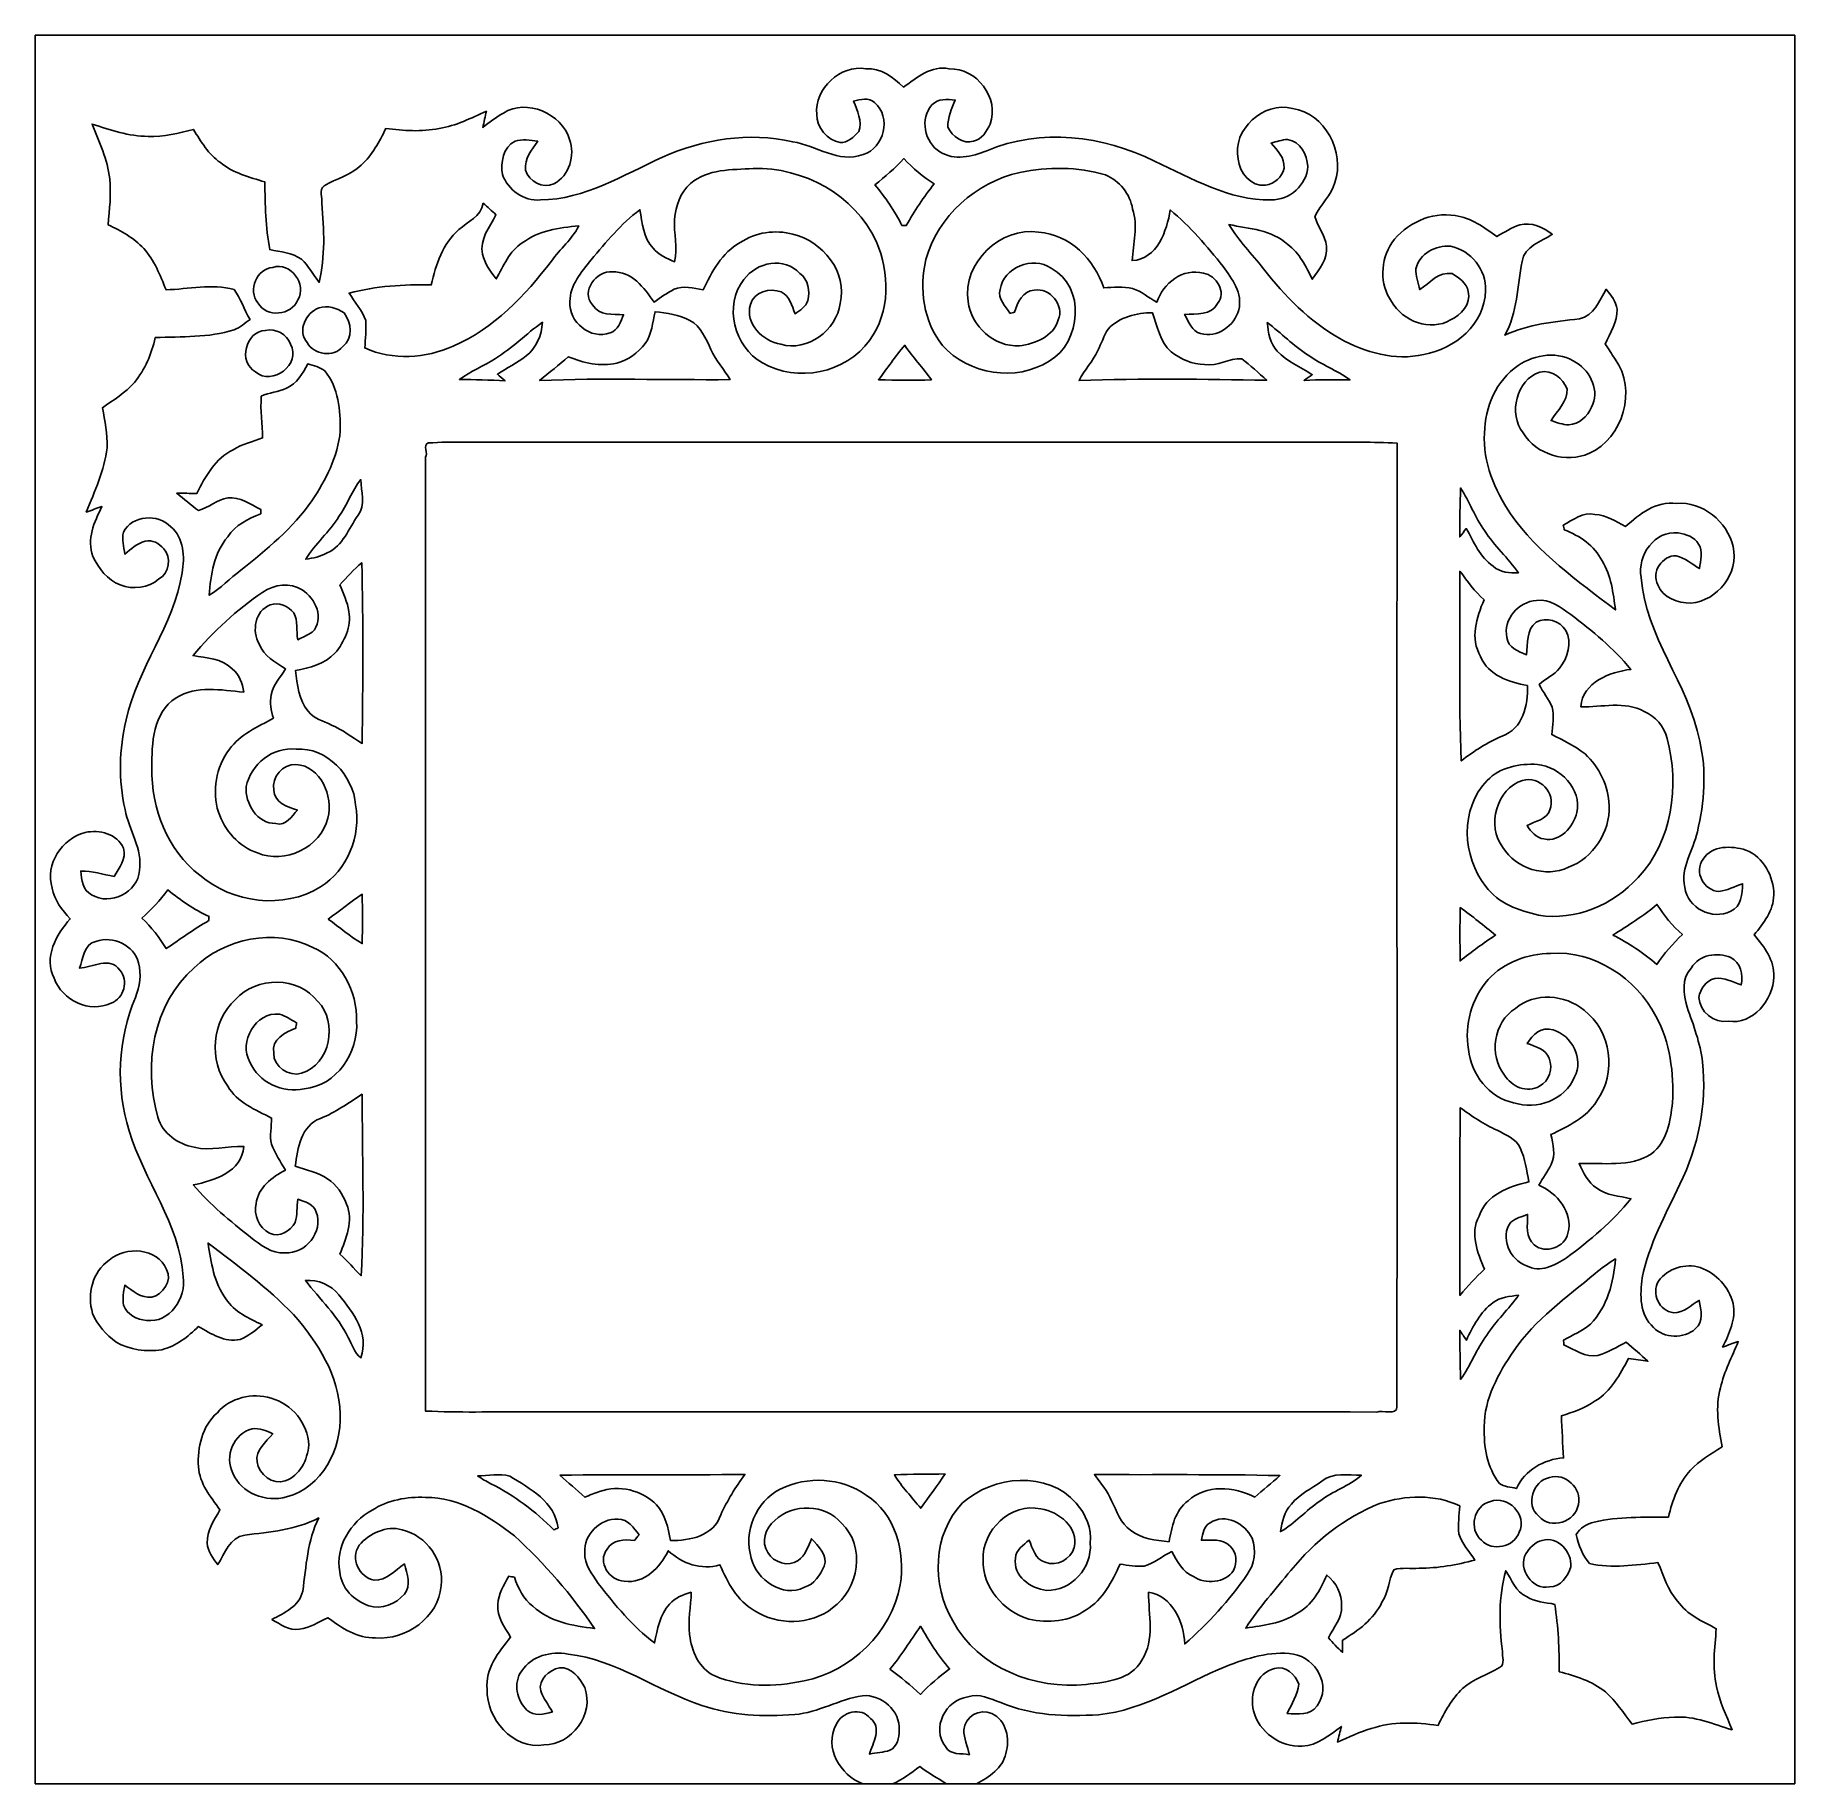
# Model space of a CAD drawing. Header units: centimetres. Extents: x -16.8 to 16.8, y -16.7 to 16.7.
import ezdxf

# ---------------------------------------------------------------- set-up
doc = ezdxf.new("R2010")
doc.units = ezdxf.units.CM
doc.header["$MEASUREMENT"] = 0
doc.layers.add('Layer 1', color=7, linetype='Continuous')

msp = doc.modelspace()

# ---------------------------------------------------------------- linework, layer by layer
at = {"layer": 'Layer 1', "color": 7}
for points, knots in [([(-16.77458, 16.66875), (-16.77458, 16.66875), (16.77458, 16.66875), (16.77458, 16.66875), (16.77458, 16.66875), (16.77458, 16.66875), (16.77458, -16.66875), (16.77458, -16.66875), (16.77458, -16.66875), (16.77458, -16.66875), (1.17263, -16.66875), (1.17263, -16.66875), (1.17263, -16.66875), (1.4097, -16.54563), (1.67287, -16.36677), (1.73355, -16.08878), (1.73355, -16.08878), (1.81751, -15.81644), (1.74025, -15.45625), (1.46226, -15.32961), (1.46226, -15.32961), (1.2379, -15.21495), (0.94615, -15.39699), (0.92886, -15.63793), (0.92886, -15.63793), (0.92992, -15.80127), (1.00083, -15.95543), (1.03646, -16.11348), (1.03646, -16.11348), (0.88794, -16.07855), (0.66993, -16.13112), (0.58385, -15.96037), (0.58385, -15.96037), (0.30021, -15.61536), (0.58808, -15.06008), (1.00789, -15.01281), (1.00789, -15.01281), (1.22167, -14.93238), (1.43263, -15.05479), (1.63548, -15.11688), (1.63548, -15.11688), (2.21932, -15.37229), (2.87302, -15.38993), (3.4992, -15.35183), (3.4992, -15.35183), (4.37903, -15.26258), (5.12657, -14.76093), (5.92526, -14.43108), (5.92526, -14.43108), (6.33412, -14.27551), (6.77298, -14.1284), (7.21607, -14.19507), (7.21607, -14.19507), (7.64293, -14.27198), (7.95091, -14.79867), (7.66516, -15.17932), (7.66516, -15.17932), (7.53957, -15.37829), (7.2965, -15.33172), (7.09824, -15.32925), (7.09824, -15.32925), (7.18044, -15.14581), (7.29509, -14.97154), (7.31767, -14.76763), (7.31767, -14.76763), (7.25382, -14.58524), (7.06226, -14.40568), (6.85588, -14.46918), (6.85588, -14.46918), (6.51651, -14.54573), (6.37364, -14.96907), (6.45619, -15.2781), (6.45619, -15.2781), (6.55355, -15.67886), (6.96877, -15.97801), (7.38011, -15.95155), (7.38011, -15.95155), (7.67468, -15.93885), (7.90081, -15.73706), (8.13012, -15.57584), (8.13012, -15.57584), (8.10472, -15.67427), (8.07896, -15.77234), (8.05603, -15.87182), (8.05603, -15.87182), (8.26946, -15.78434), (8.47443, -15.67392), (8.69915, -15.61712), (8.69915, -15.61712), (9.10907, -15.47495), (9.54969, -15.49894), (9.97338, -15.55397), (9.97338, -15.55397), (10.09579, -15.29927), (10.23902, -15.05056), (10.43975, -14.84912), (10.43975, -14.84912), (10.65036, -14.67591), (10.91318, -14.58807), (11.14637, -14.4526), (11.14637, -14.4526), (11.25749, -14.39298), (11.19293, -14.23317), (11.19964, -14.14321), (11.19964, -14.14321), (11.1379, -13.63345), (11.12344, -13.10499), (11.26419, -12.60651), (11.26419, -12.60651), (11.37638, -12.78255), (11.45469, -13.00833), (11.66142, -13.0997), (11.66142, -13.0997), (11.82194, -13.20094), (12.01526, -13.20835), (12.19623, -13.24716), (12.19623, -13.24716), (12.26749, -13.6719), (12.28266, -14.10194), (12.28478, -14.53162), (12.28478, -14.53162), (12.59346, -14.61558), (12.91272, -14.70801), (13.16355, -14.91827), (13.16355, -14.91827), (13.36534, -15.09289), (13.51033, -15.31973), (13.67155, -15.53069), (13.67155, -15.53069), (13.93649, -15.4626), (14.20495, -15.39981), (14.48082, -15.3991), (14.48082, -15.3991), (14.86323, -15.36947), (15.21919, -15.53139), (15.57726, -15.63864), (15.57726, -15.63864), (15.47389, -15.36488), (15.33454, -15.10242), (15.28198, -14.81208), (15.28198, -14.81208), (15.19872, -14.45048), (15.24635, -14.07654), (15.2781, -13.71177), (15.2781, -13.71177), (15.01034, -13.57383), (14.72001, -13.44119), (14.54079, -13.18719), (14.54079, -13.18719), (14.35664, -12.97623), (14.27268, -12.70494), (14.16579, -12.452), (14.16579, -12.452), (13.73258, -12.49786), (13.29055, -12.56736), (12.86016, -12.46964), (12.86016, -12.46964), (12.72575, -12.32288), (12.65379, -12.11016), (12.60616, -11.91683), (12.60616, -11.91683), (12.67636, -11.79054), (12.81289, -11.71222), (12.95047, -11.67836), (12.95047, -11.67836), (13.41296, -11.56582), (13.89274, -11.59369), (14.36511, -11.58346), (14.36511, -11.58346), (14.44166, -11.26208), (14.55702, -10.93999), (14.78351, -10.69164), (14.78351, -10.69164), (14.95813, -10.50819), (15.17826, -10.37978), (15.38958, -10.24361), (15.38958, -10.24361), (15.32079, -9.8746), (15.25023, -9.48619), (15.3603, -9.1186), (15.3603, -9.1186), (15.42309, -8.80745), (15.58078, -8.52981), (15.69473, -8.23666), (15.69473, -8.23666), (15.59525, -8.27123), (15.49717, -8.30721), (15.39875, -8.34319), (15.39875, -8.34319), (15.52575, -8.0839), (15.65416, -7.80732), (15.59913, -7.50852), (15.59913, -7.50852), (15.51658, -7.19878), (15.27634, -6.93385), (14.9733, -6.8266), (14.9733, -6.8266), (14.68437, -6.73559), (14.35488, -6.84142), (14.17496, -7.08413), (14.17496, -7.08413), (14.03244, -7.31732), (14.1919, -7.66198), (14.4653, -7.68667), (14.4653, -7.68667), (14.65509, -7.69408), (14.79726, -7.53886), (14.95213, -7.45243), (14.95213, -7.45243), (14.98671, -7.63764), (15.04527, -7.8546), (14.87734, -7.99712), (14.87734, -7.99712), (14.65827, -8.18303), (14.28221, -8.18444), (14.08218, -7.96607), (14.08218, -7.96607), (13.80737, -7.73712), (13.82254, -7.34236), (13.86664, -7.02204), (13.86664, -7.02204), (13.99117, -6.38634), (14.30972, -5.81519), (14.58524, -5.23734), (14.58524, -5.23734), (14.93414, -4.51908), (15.10489, -3.70558), (15.01457, -2.9083), (15.01457, -2.9083), (14.97154, -2.546), (14.84242, -2.20239), (14.71965, -1.86161), (14.71965, -1.86161), (14.65192, -1.61572), (14.60712, -1.3141), (14.80185, -1.11372), (14.80185, -1.11372), (14.9479, -0.85513), (15.30068, -0.80963), (15.55503, -0.91758), (15.55503, -0.91758), (15.74553, -1.01071), (15.7921, -1.24495), (15.75435, -1.43792), (15.75435, -1.43792), (15.59137, -1.37724), (15.42697, -1.29505), (15.24741, -1.31516), (15.24741, -1.31516), (15.07949, -1.34832), (14.97365, -1.518), (14.94508, -1.67569), (14.94508, -1.67569), (14.95566, -1.94839), (15.23541, -2.16994), (15.5067, -2.13148), (15.5067, -2.13148), (15.97695, -2.19816), (16.36113, -1.72579), (16.37489, -1.28552), (16.37489, -1.28552), (16.39111, -0.96908), (16.19074, -0.71049), (16.00059, -0.48189), (16.00059, -0.48189), (16.17909, -0.26035), (16.36818, -0.02293), (16.37453, 0.27764), (16.37453, 0.27764), (16.3763, 0.62618), (16.17768, 1.00083), (15.8429, 1.13312), (15.8429, 1.13312), (15.56632, 1.21885), (15.20331, 1.22943), (15.02481, 0.95709), (15.02481, 0.95709), (14.84524, 0.72566), (15.03751, 0.35313), (15.32819, 0.34502), (15.32819, 0.34502), (15.48694, 0.35772), (15.62806, 0.44203), (15.77728, 0.49142), (15.77728, 0.49142), (15.77869, 0.29916), (15.75506, 0.05609), (15.55291, -0.03175), (15.55291, -0.03175), (15.19802, -0.21378), (14.73271, 0.02999), (14.67485, 0.42192), (14.67485, 0.42192), (14.59159, 0.8061), (14.83713, 1.12571), (14.91791, 1.48167), (14.91791, 1.48167), (15.04809, 2.04541), (15.09854, 2.64195), (14.96236, 3.20957), (14.96236, 3.20957), (14.75034, 4.30883), (13.9252, 5.19747), (13.84441, 6.33271), (13.84441, 6.33271), (13.76574, 6.74687), (14.10547, 7.23406), (14.55279, 7.18009), (14.55279, 7.18009), (14.69707, 7.15751), (14.865, 7.10424), (14.9412, 6.96736), (14.9412, 6.96736), (15.03327, 6.8266), (14.97683, 6.65374), (14.95496, 6.49958), (14.95496, 6.49958), (14.81173, 6.58671), (14.67767, 6.70348), (14.51257, 6.7437), (14.51257, 6.7437), (14.24975, 6.75605), (14.02821, 6.42691), (14.16367, 6.19196), (14.16367, 6.19196), (14.25504, 5.93407), (14.54644, 5.84271), (14.79515, 5.84094), (14.79515, 5.84094), (15.30385, 5.88645), (15.71519, 6.41032), (15.59736, 6.91938), (15.59736, 6.91938), (15.48906, 7.3974), (15.0174, 7.77875), (14.51716, 7.74347), (14.51716, 7.74347), (14.13581, 7.79498), (13.81619, 7.53921), (13.54914, 7.30356), (13.54914, 7.30356), (13.35934, 7.39457), (13.18013, 7.52651), (12.96176, 7.53039), (12.96176, 7.53039), (12.73034, 7.58543), (12.54654, 7.42527), (12.35886, 7.32508), (12.35886, 7.32508), (12.3638, 7.30391), (12.37368, 7.26087), (12.37862, 7.23935), (12.37862, 7.23935), (12.67107, 7.12117), (12.96, 6.94267), (13.09934, 6.64598), (13.09934, 6.64598), (13.27926, 6.36729), (13.30925, 6.03144), (13.35546, 5.71112), (13.35546, 5.71112), (12.63932, 6.26039), (11.87485, 6.79203), (11.35451, 7.54486), (11.35451, 7.54486), (11.05464, 7.99606), (10.81934, 8.52734), (10.85885, 9.08156), (10.85885, 9.08156), (10.86132, 9.5758), (11.08534, 10.08662), (11.49809, 10.37202), (11.49809, 10.37202), (11.8177, 10.5851), (12.28302, 10.66059), (12.60934, 10.42106), (12.60934, 10.42106), (12.88838, 10.26195), (13.06019, 9.87072), (12.89791, 9.5758), (12.89791, 9.5758), (12.82488, 9.40047), (12.66084, 9.2516), (12.46576, 9.23996), (12.46576, 9.23996), (12.34863, 9.24066), (12.23892, 9.28652), (12.12921, 9.3218), (12.12921, 9.3218), (12.24809, 9.51336), (12.4393, 9.68234), (12.43718, 9.92399), (12.43718, 9.92399), (12.34475, 10.12225), (12.15072, 10.30182), (11.91295, 10.24396), (11.91295, 10.24396), (11.46316, 10.10003), (11.31076, 9.45127), (11.59228, 9.0865), (11.59228, 9.0865), (11.84875, 8.67304), (12.41249, 8.49806), (12.85804, 8.69703), (12.85804, 8.69703), (13.50469, 8.98772), (13.77068, 9.91623), (13.3477, 10.49196), (13.3477, 10.49196), (13.28632, 10.58827), (13.22458, 10.68423), (13.16179, 10.77913), (13.16179, 10.77913), (13.25316, 10.99361), (13.39109, 11.20246), (13.38509, 11.44517), (13.38509, 11.44517), (13.3664, 11.59298), (13.26762, 11.71257), (13.17942, 11.82617), (13.17942, 11.82617), (13.05031, 11.60886), (12.94589, 11.31958), (12.66649, 11.26208), (12.66649, 11.26208), (12.18424, 11.20352), (11.69176, 11.16118), (11.2462, 10.94952), (11.2462, 10.94952), (11.49103, 11.38061), (11.4808, 11.88402), (11.57323, 12.35675), (11.57323, 12.35675), (11.62509, 12.6492), (11.93518, 12.73034), (12.15143, 12.87216), (12.15143, 12.87216), (11.97786, 13.00515), (11.75597, 13.11169), (11.53266, 13.05419), (11.53266, 13.05419), (11.37673, 13.00021), (11.23668, 12.91061), (11.0938, 12.82947), (11.0938, 12.82947), (10.85391, 13.0048), (10.60309, 13.19071), (10.2997, 13.22846), (10.2997, 13.22846), (9.84109, 13.31066), (9.36166, 13.07853), (9.09002, 12.71129), (9.09002, 12.71129), (8.87836, 12.3825), (8.84626, 11.91295), (9.08791, 11.59157), (9.08791, 11.59157), (9.29605, 11.21339), (9.82662, 11.0169), (10.21221, 11.23915), (10.21221, 11.23915), (10.40977, 11.33228), (10.60556, 11.54465), (10.54911, 11.7796), (10.54911, 11.7796), (10.52089, 11.94364), (10.37131, 12.04454), (10.23902, 12.1225), (10.23902, 12.1225), (9.98396, 12.17013), (9.81604, 11.94259), (9.62519, 11.8177), (9.62519, 11.8177), (9.59132, 11.94823), (9.54546, 12.08158), (9.5504, 12.2174), (9.5504, 12.2174), (9.61566, 12.50738), (9.93175, 12.66754), (10.2108, 12.64426), (10.2108, 12.64426), (10.59991, 12.56982), (10.8966, 12.19447), (10.87826, 11.7983), (10.87826, 11.7983), (10.86697, 11.16577), (10.29053, 10.68211), (9.69857, 10.58333), (9.69857, 10.58333), (9.14788, 10.45034), (8.58308, 10.62179), (8.10013, 10.88566), (8.10013, 10.88566), (7.52228, 11.21516), (7.04815, 11.69494), (6.64245, 12.21634), (6.64245, 12.21634), (6.42373, 12.49715), (6.16902, 12.75186), (5.98452, 13.05772), (5.98452, 13.05772), (6.36976, 12.98011), (6.80226, 12.95753), (7.10565, 12.67707), (7.10565, 12.67707), (7.33425, 12.51409), (7.4549, 12.25867), (7.57449, 12.01491), (7.57449, 12.01491), (7.70396, 12.20541), (7.87012, 12.39873), (7.84719, 12.64673), (7.84719, 12.64673), (7.82567, 12.85311), (7.67256, 13.01538), (7.62282, 13.21364), (7.62282, 13.21364), (7.7276, 13.44224), (7.94032, 13.61511), (8.00735, 13.86276), (8.00735, 13.86276), (8.19891, 14.44166), (7.82214, 15.18038), (7.19702, 15.27316), (7.19702, 15.27316), (6.64598, 15.41286), (6.0452, 14.87487), (6.15915, 14.30761), (6.15915, 14.30761), (6.18737, 14.05255), (6.39974, 13.77139), (6.68443, 13.81231), (6.68443, 13.81231), (6.86012, 13.82995), (6.99876, 13.96436), (7.0358, 14.13545), (7.0358, 14.13545), (7.05344, 14.33336), (6.91127, 14.47694), (6.79062, 14.60959), (6.79062, 14.60959), (6.89328, 14.64169), (6.99594, 14.67379), (7.10459, 14.68226), (7.10459, 14.68226), (7.3473, 14.64275), (7.47712, 14.38945), (7.48806, 14.16438), (7.48806, 14.16438), (7.47571, 13.81196), (7.13669, 13.52127), (6.78921, 13.52938), (6.78921, 13.52938), (5.98346, 13.5128), (5.27509, 13.94284), (4.56741, 14.26704), (4.56741, 14.26704), (3.5881, 14.75881), (2.3943, 14.89639), (1.36807, 14.4653), (1.36807, 14.4653), (1.08973, 14.35488), (0.7433, 14.26598), (0.4766, 14.44696), (0.4766, 14.44696), (0.17886, 14.61664), (0.08678, 15.08584), (0.32385, 15.33984), (0.32385, 15.33984), (0.43709, 15.4619), (0.6156, 15.4492), (0.76659, 15.43262), (0.76659, 15.43262), (0.7045, 15.26681), (0.61701, 15.09783), (0.62865, 14.91615), (0.62865, 14.91615), (0.70944, 14.73941), (0.91581, 14.5863), (1.11725, 14.64698), (1.11725, 14.64698), (1.27529, 14.68332), (1.36666, 14.83572), (1.43439, 14.97048), (1.43439, 14.97048), (1.61572, 15.47036), (1.17369, 16.04786), (0.65017, 16.02669), (0.65017, 16.02669), (0.30903, 16.1036), (0.03986, 15.85807), (-0.21661, 15.67956), (-0.21661, 15.67956), (-0.41557, 15.86124), (-0.64876, 16.04962), (-0.93733, 16.02846), (-0.93733, 16.02846), (-1.42522, 16.10783), (-1.91876, 15.65063), (-1.8736, 15.15816), (-1.8736, 15.15816), (-1.87078, 14.90662), (-1.67605, 14.66603), (-1.42663, 14.62193), (-1.42663, 14.62193), (-1.28199, 14.61629), (-1.16276, 14.73517), (-1.07139, 14.83113), (-1.07139, 14.83113), (-1.00365, 15.02551), (-1.09679, 15.23189), (-1.17052, 15.41216), (-1.17052, 15.41216), (-1.04105, 15.44743), (-0.883, 15.48483), (-0.77153, 15.38429), (-0.77153, 15.38429), (-0.4445, 15.10665), (-0.58244, 14.51292), (-0.98989, 14.39333), (-0.98989, 14.39333), (-1.46438, 14.21765), (-1.87713, 14.5736), (-2.33151, 14.63534), (-2.33151, 14.63534), (-3.16512, 14.82549), (-4.04389, 14.69072), (-4.81683, 14.34183), (-4.81683, 14.34183), (-5.56542, 14.00457), (-6.29461, 13.53185), (-7.1434, 13.52938), (-7.1434, 13.52938), (-7.45808, 13.49587), (-7.7597, 13.7227), (-7.86448, 14.01022), (-7.86448, 14.01022), (-7.9061, 14.23211), (-7.8553, 14.54256), (-7.626, 14.64769), (-7.626, 14.64769), (-7.487, 14.6939), (-7.3346, 14.6625), (-7.19243, 14.64804), (-7.19243, 14.64804), (-7.30285, 14.48223), (-7.4549, 14.31607), (-7.4235, 14.09841), (-7.4235, 14.09841), (-7.36318, 13.87581), (-7.0993, 13.73646), (-6.88375, 13.83277), (-6.88375, 13.83277), (-6.58989, 13.99258), (-6.47735, 14.37605), (-6.58601, 14.68261), (-6.58601, 14.68261), (-6.74229, 15.17474), (-7.39563, 15.46648), (-7.84754, 15.18426), (-7.84754, 15.18426), (-7.98865, 15.10771), (-8.11248, 15.0047), (-8.24159, 14.91086), (-8.24159, 14.91086), (-8.21796, 15.01352), (-8.19362, 15.11582), (-8.17245, 15.21883), (-8.17245, 15.21883), (-8.46455, 15.09113), (-8.75136, 14.93837), (-9.07027, 14.89075), (-9.07027, 14.89075), (-9.40611, 14.82161), (-9.75184, 14.84842), (-10.08909, 14.89075), (-10.08909, 14.89075), (-10.21186, 14.63816), (-10.34909, 14.38381), (-10.55688, 14.19084), (-10.55688, 14.19084), (-10.75655, 14.00069), (-11.03348, 13.93578), (-11.26419, 13.79573), (-11.26419, 13.79573), (-11.37426, 13.72588), (-11.29101, 13.55972), (-11.3097, 13.46482), (-11.3097, 13.46482), (-11.26455, 12.96211), (-11.24479, 12.45164), (-11.35803, 11.95634), (-11.35803, 11.95634), (-11.47269, 12.10239), (-11.56335, 12.26961), (-11.69635, 12.39979), (-11.69635, 12.39979), (-11.87485, 12.51867), (-12.09569, 12.53913), (-12.30171, 12.58041), (-12.30171, 12.58041), (-12.38144, 13.00621), (-12.39097, 13.43907), (-12.3952, 13.87052), (-12.3952, 13.87052), (-12.68942, 13.96083), (-13.00057, 14.03879), (-13.24328, 14.23917), (-13.24328, 14.23917), (-13.47258, 14.39721), (-13.61193, 14.64098), (-13.75692, 14.8717), (-13.75692, 14.8717), (-14.03879, 14.79762), (-14.3256, 14.72636), (-14.61982, 14.74011), (-14.61982, 14.74011), (-14.99059, 14.73835), (-15.34231, 14.86217), (-15.68979, 14.97471), (-15.68979, 14.97471), (-15.55468, 14.63534), (-15.39804, 14.29773), (-15.35183, 13.93155), (-15.35183, 13.93155), (-15.3289, 13.63909), (-15.35289, 13.34523), (-15.3864, 13.05454), (-15.3864, 13.05454), (-15.13805, 12.93883), (-14.89322, 12.80301), (-14.70519, 12.60016), (-14.70519, 12.60016), (-14.49811, 12.37862), (-14.39369, 12.09005), (-14.28009, 11.81523), (-14.28009, 11.81523), (-13.85006, 11.82511), (-13.40591, 11.93694), (-12.98293, 11.81876), (-12.98293, 11.81876), (-12.84958, 11.64943), (-12.79525, 11.43141), (-12.67707, 11.25114), (-12.67707, 11.25114), (-12.77691, 11.18164), (-12.86792, 11.09345), (-12.98399, 11.05076), (-12.98399, 11.05076), (-13.4687, 10.89554), (-13.98446, 10.92835), (-14.48576, 10.90224), (-14.48576, 10.90224), (-14.55667, 10.59462), (-14.67732, 10.29335), (-14.88369, 10.04993), (-14.88369, 10.04993), (-15.05126, 9.84814), (-15.28128, 9.71444), (-15.49365, 9.56592), (-15.49365, 9.56592), (-15.44179, 9.31545), (-15.3991, 9.0611), (-15.40475, 8.80427), (-15.40475, 8.80427), (-15.45343, 8.37212), (-15.6397, 7.97525), (-15.80162, 7.57696), (-15.80162, 7.57696), (-15.70249, 7.61224), (-15.60336, 7.64716), (-15.50388, 7.68032), (-15.50388, 7.68032), (-15.64922, 7.39211), (-15.79492, 7.05414), (-15.67321, 6.73029), (-15.67321, 6.73029), (-15.56279, 6.50487), (-15.39875, 6.27697), (-15.15181, 6.19054), (-15.15181, 6.19054), (-14.91192, 6.09071), (-14.61276, 6.12987), (-14.41521, 6.30202), (-14.41521, 6.30202), (-14.21518, 6.41032), (-14.17496, 6.71266), (-14.32313, 6.87776), (-14.32313, 6.87776), (-14.40744, 6.97971), (-14.54503, 7.05414), (-14.67944, 7.02345), (-14.67944, 7.02345), (-14.83184, 6.98394), (-14.94508, 6.86752), (-15.06749, 6.77616), (-15.06749, 6.77616), (-15.0816, 6.91339), (-15.12923, 7.05591), (-15.09289, 7.19138), (-15.09289, 7.19138), (-14.92991, 7.5184), (-14.42826, 7.55474), (-14.18837, 7.2958), (-14.18837, 7.2958), (-13.9319, 7.08448), (-13.92484, 6.72042), (-13.97212, 6.41879), (-13.97212, 6.41879), (-14.13122, 5.41337), (-14.83043, 4.6041), (-15.03927, 3.61456), (-15.03927, 3.61456), (-15.17544, 3.05788), (-15.19026, 2.46486), (-15.06114, 1.90571), (-15.06114, 1.90571), (-14.98212, 1.51412), (-14.72847, 1.15605), (-14.78456, 0.74048), (-14.78456, 0.74048), (-14.81561, 0.33055), (-15.34583, 0.05962), (-15.69791, 0.28081), (-15.69791, 0.28081), (-15.86477, 0.36089), (-15.89758, 0.56621), (-15.90463, 0.73096), (-15.90463, 0.73096), (-15.68873, 0.74648), (-15.48201, 0.66252), (-15.27104, 0.63218), (-15.27104, 0.63218), (-15.16909, 0.78775), (-15.03433, 0.97084), (-15.09148, 1.16981), (-15.09148, 1.16981), (-15.21354, 1.44921), (-15.55009, 1.52329), (-15.82349, 1.46932), (-15.82349, 1.46932), (-16.26482, 1.35114), (-16.5922, 0.86184), (-16.44826, 0.40922), (-16.44826, 0.40922), (-16.41404, 0.17392), (-16.25776, -0.00953), (-16.10466, -0.17921), (-16.10466, -0.17921), (-16.37947, -0.47484), (-16.61583, -0.91264), (-16.41122, -1.31198), (-16.41122, -1.31198), (-16.26164, -1.73214), (-15.73883, -1.98508), (-15.32784, -1.78259), (-15.32784, -1.78259), (-15.07913, -1.70145), (-14.99059, -1.34585), (-15.16027, -1.15464), (-15.16027, -1.15464), (-15.34619, -0.88547), (-15.6778, -1.1049), (-15.93144, -1.11548), (-15.93144, -1.11548), (-15.85701, -0.94474), (-15.84925, -0.6477), (-15.61641, -0.60748), (-15.61641, -0.60748), (-15.29292, -0.49671), (-14.8911, -0.67839), (-14.80326, -1.01424), (-14.80326, -1.01424), (-14.75034, -1.23331), (-14.77328, -1.47002), (-14.865, -1.67605), (-14.865, -1.67605), (-15.19978, -2.47509), (-15.24459, -3.39337), (-14.98106, -4.21887), (-14.98106, -4.21887), (-14.70166, -5.17243), (-14.0141, -5.98452), (-13.95236, -7.00299), (-13.95236, -7.00299), (-13.88569, -7.40269), (-14.21095, -7.89481), (-14.65121, -7.83308), (-14.65121, -7.83308), (-14.83254, -7.82249), (-15.02798, -7.72054), (-15.09042, -7.54133), (-15.09042, -7.54133), (-15.11265, -7.41398), (-15.09042, -7.28557), (-15.06291, -7.16139), (-15.06291, -7.16139), (-14.91262, -7.27393), (-14.75846, -7.41116), (-14.55314, -7.39281), (-14.55314, -7.39281), (-14.33654, -7.34166), (-14.15627, -7.07849), (-14.2688, -6.86117), (-14.2688, -6.86117), (-14.4466, -6.44807), (-15.04809, -6.41209), (-15.36347, -6.68514), (-15.36347, -6.68514), (-15.68626, -6.90598), (-15.79104, -7.33919), (-15.67886, -7.70079), (-15.67886, -7.70079), (-15.59031, -7.92127), (-15.42415, -8.1093), (-15.23224, -8.24724), (-15.23224, -8.24724), (-14.97401, -8.39858), (-14.65474, -8.43492), (-14.36229, -8.39294), (-14.36229, -8.39294), (-14.08924, -8.32414), (-13.85852, -8.14705), (-13.66449, -7.94914), (-13.66449, -7.94914), (-13.41931, -8.08743), (-13.16496, -8.26135), (-12.86545, -8.19714), (-12.86545, -8.19714), (-12.70706, -8.13611), (-12.57864, -8.02181), (-12.44565, -7.91986), (-12.44565, -7.91986), (-12.69859, -7.79216), (-12.98011, -7.67362), (-13.13709, -7.4235), (-13.13709, -7.4235), (-13.36675, -7.11623), (-13.42108, -6.72853), (-13.47823, -6.36023), (-13.47823, -6.36023), (-12.91273, -6.78462), (-12.34264, -7.21289), (-11.84839, -7.72089), (-11.84839, -7.72089), (-11.39119, -8.25218), (-10.97104, -8.88965), (-10.96186, -9.61602), (-10.96186, -9.61602), (-10.91953, -10.27677), (-11.30759, -11.02254), (-11.98033, -11.19964), (-11.98033, -11.19964), (-12.37474, -11.30864), (-12.84323, -11.13402), (-13.00692, -10.74526), (-13.00692, -10.74526), (-13.17308, -10.42846), (-12.98787, -9.98784), (-12.63826, -9.89824), (-12.63826, -9.89824), (-12.49821, -9.88236), (-12.36909, -9.93669), (-12.24633, -9.99349), (-12.24633, -9.99349), (-12.37227, -10.154), (-12.57265, -10.29758), (-12.54548, -10.53147), (-12.54548, -10.53147), (-12.51232, -10.77172), (-12.24668, -10.97668), (-12.00573, -10.89342), (-12.00573, -10.89342), (-11.72598, -10.79465), (-11.58311, -10.48844), (-11.557, -10.21009), (-11.557, -10.21009), (-11.57746, -9.79558), (-11.87944, -9.42622), (-12.27737, -9.31792), (-12.27737, -9.31792), (-12.63438, -9.20679), (-13.05348, -9.30734), (-13.30184, -9.59309), (-13.30184, -9.59309), (-13.58971, -9.85061), (-13.68743, -10.25313), (-13.66132, -10.62531), (-13.66132, -10.62531), (-13.64051, -10.94493), (-13.43131, -11.19611), (-13.2528, -11.44446), (-13.2528, -11.44446), (-13.36252, -11.64414), (-13.50433, -11.84275), (-13.49375, -12.08264), (-13.49375, -12.08264), (-13.48564, -12.23927), (-13.38439, -12.36874), (-13.29373, -12.48939), (-13.29373, -12.48939), (-13.15791, -12.27631), (-13.06371, -11.97116), (-12.77938, -11.92918), (-12.77938, -11.92918), (-12.3003, -11.86533), (-11.80359, -11.83005), (-11.36791, -11.59898), (-11.36791, -11.59898), (-11.58169, -12.0336), (-11.61027, -12.52255), (-11.67306, -12.99492), (-11.67306, -12.99492), (-11.73727, -13.28808), (-12.02937, -13.40591), (-12.2615, -13.5382), (-12.2615, -13.5382), (-12.0971, -13.62322), (-11.93624, -13.75622), (-11.73762, -13.72164), (-11.73762, -13.72164), (-11.54007, -13.70542), (-11.3725, -13.58194), (-11.19787, -13.50186), (-11.19787, -13.50186), (-10.92764, -13.69519), (-10.63484, -13.90121), (-10.28383, -13.88569), (-10.28383, -13.88569), (-9.70104, -13.93472), (-9.08368, -13.49834), (-9.0364, -12.89579), (-9.0364, -12.89579), (-8.96444, -12.42131), (-9.3158, -11.932), (-9.77829, -11.82546), (-9.77829, -11.82546), (-10.08345, -11.73974), (-10.40059, -11.89249), (-10.59744, -12.12144), (-10.59744, -12.12144), (-10.76784, -12.36698), (-10.60379, -12.72999), (-10.3124, -12.78678), (-10.3124, -12.78678), (-10.07322, -12.79701), (-9.9187, -12.59699), (-9.73596, -12.4781), (-9.73596, -12.4781), (-9.68657, -12.66331), (-9.59873, -12.88521), (-9.73596, -13.05242), (-9.73596, -13.05242), (-9.89401, -13.24081), (-10.17199, -13.35899), (-10.41329, -13.27432), (-10.41329, -13.27432), (-10.69481, -13.17978), (-10.94317, -12.93566), (-10.9661, -12.62944), (-10.9661, -12.62944), (-11.05994, -12.15002), (-10.76325, -11.6773), (-10.35226, -11.45222), (-10.35226, -11.45222), (-10.05276, -11.25643), (-9.68622, -11.19505), (-9.33344, -11.2081), (-9.33344, -11.2081), (-8.69421, -11.20105), (-8.12518, -11.56617), (-7.63834, -11.94188), (-7.63834, -11.94188), (-7.05979, -12.46399), (-6.55144, -13.06689), (-6.10905, -13.70789), (-6.10905, -13.70789), (-6.52427, -13.65709), (-6.96842, -13.58124), (-7.28592, -13.28314), (-7.28592, -13.28314), (-7.46548, -13.14556), (-7.56532, -12.93918), (-7.63658, -12.73069), (-7.63658, -12.73069), (-7.67362, -12.72364), (-7.71031, -12.71764), (-7.747, -12.71164), (-7.747, -12.71164), (-7.83202, -12.88309), (-7.95126, -13.04819), (-7.95161, -13.24822), (-7.95161, -13.24822), (-7.9823, -13.48952), (-7.82003, -13.67861), (-7.70996, -13.87404), (-7.70996, -13.87404), (-7.9442, -14.1545), (-8.19185, -14.47765), (-8.15975, -14.86641), (-8.15975, -14.86641), (-8.17104, -15.42944), (-7.66939, -16.01541), (-7.07531, -15.92827), (-7.07531, -15.92827), (-6.5472, -15.93003), (-6.10764, -15.34266), (-6.29708, -14.83572), (-6.29708, -14.83572), (-6.38704, -14.65333), (-6.54897, -14.43426), (-6.77898, -14.45895), (-6.77898, -14.45895), (-6.97442, -14.49811), (-7.18996, -14.67556), (-7.13528, -14.89816), (-7.13528, -14.89816), (-7.0806, -15.04068), (-6.9917, -15.16733), (-6.91268, -15.29715), (-6.91268, -15.29715), (-7.07073, -15.34477), (-7.26264, -15.38711), (-7.40022, -15.26646), (-7.40022, -15.26646), (-7.59495, -15.07843), (-7.66763, -14.74399), (-7.49759, -14.5161), (-7.49759, -14.5161), (-7.31449, -14.22541), (-6.93561, -14.13792), (-6.61458, -14.19578), (-6.61458, -14.19578), (-5.69066, -14.30267), (-4.93007, -14.88828), (-4.06471, -15.1765), (-4.06471, -15.1765), (-3.49673, -15.36488), (-2.88678, -15.39593), (-2.29411, -15.34689), (-2.29411, -15.34689), (-1.83938, -15.31303), (-1.44745, -15.05479), (-1.00013, -14.98917), (-1.00013, -14.98917), (-0.63923, -14.96236), (-0.27552, -15.27492), (-0.30127, -15.64781), (-0.30127, -15.64781), (-0.29457, -15.79069), (-0.34114, -15.95861), (-0.47696, -16.03022), (-0.47696, -16.03022), (-0.60396, -16.0715), (-0.73766, -16.08137), (-0.86889, -16.10113), (-0.86889, -16.10113), (-0.80045, -15.88841), (-0.62159, -15.59772), (-0.8509, -15.42097), (-0.8509, -15.42097), (-1.02059, -15.20155), (-1.40264, -15.29221), (-1.50142, -15.5381), (-1.50142, -15.5381), (-1.74554, -15.98119), (-1.42663, -16.50012), (-0.99589, -16.66875), (-0.99589, -16.66875), (-0.99589, -16.66875), (-16.77458, -16.66875), (-16.77458, -16.66875), (-16.77458, -16.66875), (-16.77458, -16.66875), (-16.77458, 16.66875), (-16.77458, 16.66875)], [0, 0, 0, 0, 0.00338983, 0.00338983, 0.00338983, 0.00338983, 0.00677966, 0.00677966, 0.00677966, 0.00677966, 0.01016949, 0.01016949, 0.01016949, 0.01016949, 0.01355932, 0.01355932, 0.01355932, 0.01355932, 0.01694915, 0.01694915, 0.01694915, 0.01694915, 0.02033898, 0.02033898, 0.02033898, 0.02033898, 0.02372881, 0.02372881, 0.02372881, 0.02372881, 0.02711864, 0.02711864, 0.02711864, 0.02711864, 0.03050847, 0.03050847, 0.03050847, 0.03050847, 0.03389831, 0.03389831, 0.03389831, 0.03389831, 0.03728814, 0.03728814, 0.03728814, 0.03728814, 0.04067797, 0.04067797, 0.04067797, 0.04067797, 0.0440678, 0.0440678, 0.0440678, 0.0440678, 0.04745763, 0.04745763, 0.04745763, 0.04745763, 0.05084746, 0.05084746, 0.05084746, 0.05084746, 0.05423729, 0.05423729, 0.05423729, 0.05423729, 0.05762712, 0.05762712, 0.05762712, 0.05762712, 0.06101695, 0.06101695, 0.06101695, 0.06101695, 0.06440678, 0.06440678, 0.06440678, 0.06440678, 0.06779661, 0.06779661, 0.06779661, 0.06779661, 0.07118644, 0.07118644, 0.07118644, 0.07118644, 0.07457627, 0.07457627, 0.07457627, 0.07457627, 0.0779661, 0.0779661, 0.0779661, 0.0779661, 0.08135593, 0.08135593, 0.08135593, 0.08135593, 0.08474576, 0.08474576, 0.08474576, 0.08474576, 0.08813559, 0.08813559, 0.08813559, 0.08813559, 0.09152542, 0.09152542, 0.09152542, 0.09152542, 0.09491525, 0.09491525, 0.09491525, 0.09491525, 0.09830508, 0.09830508, 0.09830508, 0.09830508, 0.10169492, 0.10169492, 0.10169492, 0.10169492, 0.10508475, 0.10508475, 0.10508475, 0.10508475, 0.10847458, 0.10847458, 0.10847458, 0.10847458, 0.11186441, 0.11186441, 0.11186441, 0.11186441, 0.11525424, 0.11525424, 0.11525424, 0.11525424, 0.11864407, 0.11864407, 0.11864407, 0.11864407, 0.1220339, 0.1220339, 0.1220339, 0.1220339, 0.12542373, 0.12542373, 0.12542373, 0.12542373, 0.12881356, 0.12881356, 0.12881356, 0.12881356, 0.13220339, 0.13220339, 0.13220339, 0.13220339, 0.13559322, 0.13559322, 0.13559322, 0.13559322, 0.13898305, 0.13898305, 0.13898305, 0.13898305, 0.14237288, 0.14237288, 0.14237288, 0.14237288, 0.14576271, 0.14576271, 0.14576271, 0.14576271, 0.14915254, 0.14915254, 0.14915254, 0.14915254, 0.15254237, 0.15254237, 0.15254237, 0.15254237, 0.1559322, 0.1559322, 0.1559322, 0.1559322, 0.15932203, 0.15932203, 0.15932203, 0.15932203, 0.16271186, 0.16271186, 0.16271186, 0.16271186, 0.16610169, 0.16610169, 0.16610169, 0.16610169, 0.16949153, 0.16949153, 0.16949153, 0.16949153, 0.17288136, 0.17288136, 0.17288136, 0.17288136, 0.17627119, 0.17627119, 0.17627119, 0.17627119, 0.17966102, 0.17966102, 0.17966102, 0.17966102, 0.18305085, 0.18305085, 0.18305085, 0.18305085, 0.18644068, 0.18644068, 0.18644068, 0.18644068, 0.18983051, 0.18983051, 0.18983051, 0.18983051, 0.19322034, 0.19322034, 0.19322034, 0.19322034, 0.19661017, 0.19661017, 0.19661017, 0.19661017, 0.2, 0.2, 0.2, 0.2, 0.20338983, 0.20338983, 0.20338983, 0.20338983, 0.20677966, 0.20677966, 0.20677966, 0.20677966, 0.21016949, 0.21016949, 0.21016949, 0.21016949, 0.21355932, 0.21355932, 0.21355932, 0.21355932, 0.21694915, 0.21694915, 0.21694915, 0.21694915, 0.22033898, 0.22033898, 0.22033898, 0.22033898, 0.22372881, 0.22372881, 0.22372881, 0.22372881, 0.22711864, 0.22711864, 0.22711864, 0.22711864, 0.23050847, 0.23050847, 0.23050847, 0.23050847, 0.23389831, 0.23389831, 0.23389831, 0.23389831, 0.23728814, 0.23728814, 0.23728814, 0.23728814, 0.24067797, 0.24067797, 0.24067797, 0.24067797, 0.2440678, 0.2440678, 0.2440678, 0.2440678, 0.24745763, 0.24745763, 0.24745763, 0.24745763, 0.25084746, 0.25084746, 0.25084746, 0.25084746, 0.25423729, 0.25423729, 0.25423729, 0.25423729, 0.25762712, 0.25762712, 0.25762712, 0.25762712, 0.26101695, 0.26101695, 0.26101695, 0.26101695, 0.26440678, 0.26440678, 0.26440678, 0.26440678, 0.26779661, 0.26779661, 0.26779661, 0.26779661, 0.27118644, 0.27118644, 0.27118644, 0.27118644, 0.27457627, 0.27457627, 0.27457627, 0.27457627, 0.2779661, 0.2779661, 0.2779661, 0.2779661, 0.28135593, 0.28135593, 0.28135593, 0.28135593, 0.28474576, 0.28474576, 0.28474576, 0.28474576, 0.28813559, 0.28813559, 0.28813559, 0.28813559, 0.29152542, 0.29152542, 0.29152542, 0.29152542, 0.29491525, 0.29491525, 0.29491525, 0.29491525, 0.29830508, 0.29830508, 0.29830508, 0.29830508, 0.30169492, 0.30169492, 0.30169492, 0.30169492, 0.30508475, 0.30508475, 0.30508475, 0.30508475, 0.30847458, 0.30847458, 0.30847458, 0.30847458, 0.31186441, 0.31186441, 0.31186441, 0.31186441, 0.31525424, 0.31525424, 0.31525424, 0.31525424, 0.31864407, 0.31864407, 0.31864407, 0.31864407, 0.3220339, 0.3220339, 0.3220339, 0.3220339, 0.32542373, 0.32542373, 0.32542373, 0.32542373, 0.32881356, 0.32881356, 0.32881356, 0.32881356, 0.33220339, 0.33220339, 0.33220339, 0.33220339, 0.33559322, 0.33559322, 0.33559322, 0.33559322, 0.33898305, 0.33898305, 0.33898305, 0.33898305, 0.34237288, 0.34237288, 0.34237288, 0.34237288, 0.34576271, 0.34576271, 0.34576271, 0.34576271, 0.34915254, 0.34915254, 0.34915254, 0.34915254, 0.35254237, 0.35254237, 0.35254237, 0.35254237, 0.3559322, 0.3559322, 0.3559322, 0.3559322, 0.35932203, 0.35932203, 0.35932203, 0.35932203, 0.36271186, 0.36271186, 0.36271186, 0.36271186, 0.36610169, 0.36610169, 0.36610169, 0.36610169, 0.36949153, 0.36949153, 0.36949153, 0.36949153, 0.37288136, 0.37288136, 0.37288136, 0.37288136, 0.37627119, 0.37627119, 0.37627119, 0.37627119, 0.37966102, 0.37966102, 0.37966102, 0.37966102, 0.38305085, 0.38305085, 0.38305085, 0.38305085, 0.38644068, 0.38644068, 0.38644068, 0.38644068, 0.38983051, 0.38983051, 0.38983051, 0.38983051, 0.39322034, 0.39322034, 0.39322034, 0.39322034, 0.39661017, 0.39661017, 0.39661017, 0.39661017, 0.4, 0.4, 0.4, 0.4, 0.40338983, 0.40338983, 0.40338983, 0.40338983, 0.40677966, 0.40677966, 0.40677966, 0.40677966, 0.41016949, 0.41016949, 0.41016949, 0.41016949, 0.41355932, 0.41355932, 0.41355932, 0.41355932, 0.41694915, 0.41694915, 0.41694915, 0.41694915, 0.42033898, 0.42033898, 0.42033898, 0.42033898, 0.42372881, 0.42372881, 0.42372881, 0.42372881, 0.42711864, 0.42711864, 0.42711864, 0.42711864, 0.43050847, 0.43050847, 0.43050847, 0.43050847, 0.43389831, 0.43389831, 0.43389831, 0.43389831, 0.43728814, 0.43728814, 0.43728814, 0.43728814, 0.44067797, 0.44067797, 0.44067797, 0.44067797, 0.4440678, 0.4440678, 0.4440678, 0.4440678, 0.44745763, 0.44745763, 0.44745763, 0.44745763, 0.45084746, 0.45084746, 0.45084746, 0.45084746, 0.45423729, 0.45423729, 0.45423729, 0.45423729, 0.45762712, 0.45762712, 0.45762712, 0.45762712, 0.46101695, 0.46101695, 0.46101695, 0.46101695, 0.46440678, 0.46440678, 0.46440678, 0.46440678, 0.46779661, 0.46779661, 0.46779661, 0.46779661, 0.47118644, 0.47118644, 0.47118644, 0.47118644, 0.47457627, 0.47457627, 0.47457627, 0.47457627, 0.4779661, 0.4779661, 0.4779661, 0.4779661, 0.48135593, 0.48135593, 0.48135593, 0.48135593, 0.48474576, 0.48474576, 0.48474576, 0.48474576, 0.48813559, 0.48813559, 0.48813559, 0.48813559, 0.49152542, 0.49152542, 0.49152542, 0.49152542, 0.49491525, 0.49491525, 0.49491525, 0.49491525, 0.49830508, 0.49830508, 0.49830508, 0.49830508, 0.50169492, 0.50169492, 0.50169492, 0.50169492, 0.50508475, 0.50508475, 0.50508475, 0.50508475, 0.50847458, 0.50847458, 0.50847458, 0.50847458, 0.51186441, 0.51186441, 0.51186441, 0.51186441, 0.51525424, 0.51525424, 0.51525424, 0.51525424, 0.51864407, 0.51864407, 0.51864407, 0.51864407, 0.5220339, 0.5220339, 0.5220339, 0.5220339, 0.52542373, 0.52542373, 0.52542373, 0.52542373, 0.52881356, 0.52881356, 0.52881356, 0.52881356, 0.53220339, 0.53220339, 0.53220339, 0.53220339, 0.53559322, 0.53559322, 0.53559322, 0.53559322, 0.53898305, 0.53898305, 0.53898305, 0.53898305, 0.54237288, 0.54237288, 0.54237288, 0.54237288, 0.54576271, 0.54576271, 0.54576271, 0.54576271, 0.54915254, 0.54915254, 0.54915254, 0.54915254, 0.55254237, 0.55254237, 0.55254237, 0.55254237, 0.5559322, 0.5559322, 0.5559322, 0.5559322, 0.55932203, 0.55932203, 0.55932203, 0.55932203, 0.56271186, 0.56271186, 0.56271186, 0.56271186, 0.56610169, 0.56610169, 0.56610169, 0.56610169, 0.56949153, 0.56949153, 0.56949153, 0.56949153, 0.57288136, 0.57288136, 0.57288136, 0.57288136, 0.57627119, 0.57627119, 0.57627119, 0.57627119, 0.57966102, 0.57966102, 0.57966102, 0.57966102, 0.58305085, 0.58305085, 0.58305085, 0.58305085, 0.58644068, 0.58644068, 0.58644068, 0.58644068, 0.58983051, 0.58983051, 0.58983051, 0.58983051, 0.59322034, 0.59322034, 0.59322034, 0.59322034, 0.59661017, 0.59661017, 0.59661017, 0.59661017, 0.6, 0.6, 0.6, 0.6, 0.60338983, 0.60338983, 0.60338983, 0.60338983, 0.60677966, 0.60677966, 0.60677966, 0.60677966, 0.61016949, 0.61016949, 0.61016949, 0.61016949, 0.61355932, 0.61355932, 0.61355932, 0.61355932, 0.61694915, 0.61694915, 0.61694915, 0.61694915, 0.62033898, 0.62033898, 0.62033898, 0.62033898, 0.62372881, 0.62372881, 0.62372881, 0.62372881, 0.62711864, 0.62711864, 0.62711864, 0.62711864, 0.63050847, 0.63050847, 0.63050847, 0.63050847, 0.63389831, 0.63389831, 0.63389831, 0.63389831, 0.63728814, 0.63728814, 0.63728814, 0.63728814, 0.64067797, 0.64067797, 0.64067797, 0.64067797, 0.6440678, 0.6440678, 0.6440678, 0.6440678, 0.64745763, 0.64745763, 0.64745763, 0.64745763, 0.65084746, 0.65084746, 0.65084746, 0.65084746, 0.65423729, 0.65423729, 0.65423729, 0.65423729, 0.65762712, 0.65762712, 0.65762712, 0.65762712, 0.66101695, 0.66101695, 0.66101695, 0.66101695, 0.66440678, 0.66440678, 0.66440678, 0.66440678, 0.66779661, 0.66779661, 0.66779661, 0.66779661, 0.67118644, 0.67118644, 0.67118644, 0.67118644, 0.67457627, 0.67457627, 0.67457627, 0.67457627, 0.6779661, 0.6779661, 0.6779661, 0.6779661, 0.68135593, 0.68135593, 0.68135593, 0.68135593, 0.68474576, 0.68474576, 0.68474576, 0.68474576, 0.68813559, 0.68813559, 0.68813559, 0.68813559, 0.69152542, 0.69152542, 0.69152542, 0.69152542, 0.69491525, 0.69491525, 0.69491525, 0.69491525, 0.69830508, 0.69830508, 0.69830508, 0.69830508, 0.70169492, 0.70169492, 0.70169492, 0.70169492, 0.70508475, 0.70508475, 0.70508475, 0.70508475, 0.70847458, 0.70847458, 0.70847458, 0.70847458, 0.71186441, 0.71186441, 0.71186441, 0.71186441, 0.71525424, 0.71525424, 0.71525424, 0.71525424, 0.71864407, 0.71864407, 0.71864407, 0.71864407, 0.7220339, 0.7220339, 0.7220339, 0.7220339, 0.72542373, 0.72542373, 0.72542373, 0.72542373, 0.72881356, 0.72881356, 0.72881356, 0.72881356, 0.73220339, 0.73220339, 0.73220339, 0.73220339, 0.73559322, 0.73559322, 0.73559322, 0.73559322, 0.73898305, 0.73898305, 0.73898305, 0.73898305, 0.74237288, 0.74237288, 0.74237288, 0.74237288, 0.74576271, 0.74576271, 0.74576271, 0.74576271, 0.74915254, 0.74915254, 0.74915254, 0.74915254, 0.75254237, 0.75254237, 0.75254237, 0.75254237, 0.7559322, 0.7559322, 0.7559322, 0.7559322, 0.75932203, 0.75932203, 0.75932203, 0.75932203, 0.76271186, 0.76271186, 0.76271186, 0.76271186, 0.76610169, 0.76610169, 0.76610169, 0.76610169, 0.76949153, 0.76949153, 0.76949153, 0.76949153, 0.77288136, 0.77288136, 0.77288136, 0.77288136, 0.77627119, 0.77627119, 0.77627119, 0.77627119, 0.77966102, 0.77966102, 0.77966102, 0.77966102, 0.78305085, 0.78305085, 0.78305085, 0.78305085, 0.78644068, 0.78644068, 0.78644068, 0.78644068, 0.78983051, 0.78983051, 0.78983051, 0.78983051, 0.79322034, 0.79322034, 0.79322034, 0.79322034, 0.79661017, 0.79661017, 0.79661017, 0.79661017, 0.8, 0.8, 0.8, 0.8, 0.80338983, 0.80338983, 0.80338983, 0.80338983, 0.80677966, 0.80677966, 0.80677966, 0.80677966, 0.81016949, 0.81016949, 0.81016949, 0.81016949, 0.81355932, 0.81355932, 0.81355932, 0.81355932, 0.81694915, 0.81694915, 0.81694915, 0.81694915, 0.82033898, 0.82033898, 0.82033898, 0.82033898, 0.82372881, 0.82372881, 0.82372881, 0.82372881, 0.82711864, 0.82711864, 0.82711864, 0.82711864, 0.83050847, 0.83050847, 0.83050847, 0.83050847, 0.83389831, 0.83389831, 0.83389831, 0.83389831, 0.83728814, 0.83728814, 0.83728814, 0.83728814, 0.84067797, 0.84067797, 0.84067797, 0.84067797, 0.8440678, 0.8440678, 0.8440678, 0.8440678, 0.84745763, 0.84745763, 0.84745763, 0.84745763, 0.85084746, 0.85084746, 0.85084746, 0.85084746, 0.85423729, 0.85423729, 0.85423729, 0.85423729, 0.85762712, 0.85762712, 0.85762712, 0.85762712, 0.86101695, 0.86101695, 0.86101695, 0.86101695, 0.86440678, 0.86440678, 0.86440678, 0.86440678, 0.86779661, 0.86779661, 0.86779661, 0.86779661, 0.87118644, 0.87118644, 0.87118644, 0.87118644, 0.87457627, 0.87457627, 0.87457627, 0.87457627, 0.8779661, 0.8779661, 0.8779661, 0.8779661, 0.88135593, 0.88135593, 0.88135593, 0.88135593, 0.88474576, 0.88474576, 0.88474576, 0.88474576, 0.88813559, 0.88813559, 0.88813559, 0.88813559, 0.89152542, 0.89152542, 0.89152542, 0.89152542, 0.89491525, 0.89491525, 0.89491525, 0.89491525, 0.89830508, 0.89830508, 0.89830508, 0.89830508, 0.90169492, 0.90169492, 0.90169492, 0.90169492, 0.90508475, 0.90508475, 0.90508475, 0.90508475, 0.90847458, 0.90847458, 0.90847458, 0.90847458, 0.91186441, 0.91186441, 0.91186441, 0.91186441, 0.91525424, 0.91525424, 0.91525424, 0.91525424, 0.91864407, 0.91864407, 0.91864407, 0.91864407, 0.9220339, 0.9220339, 0.9220339, 0.9220339, 0.92542373, 0.92542373, 0.92542373, 0.92542373, 0.92881356, 0.92881356, 0.92881356, 0.92881356, 0.93220339, 0.93220339, 0.93220339, 0.93220339, 0.93559322, 0.93559322, 0.93559322, 0.93559322, 0.93898305, 0.93898305, 0.93898305, 0.93898305, 0.94237288, 0.94237288, 0.94237288, 0.94237288, 0.94576271, 0.94576271, 0.94576271, 0.94576271, 0.94915254, 0.94915254, 0.94915254, 0.94915254, 0.95254237, 0.95254237, 0.95254237, 0.95254237, 0.9559322, 0.9559322, 0.9559322, 0.9559322, 0.95932203, 0.95932203, 0.95932203, 0.95932203, 0.96271186, 0.96271186, 0.96271186, 0.96271186, 0.96610169, 0.96610169, 0.96610169, 0.96610169, 0.96949153, 0.96949153, 0.96949153, 0.96949153, 0.97288136, 0.97288136, 0.97288136, 0.97288136, 0.97627119, 0.97627119, 0.97627119, 0.97627119, 0.97966102, 0.97966102, 0.97966102, 0.97966102, 0.98305085, 0.98305085, 0.98305085, 0.98305085, 0.98644068, 0.98644068, 0.98644068, 0.98644068, 0.98983051, 0.98983051, 0.98983051, 0.98983051, 0.99322034, 0.99322034, 0.99322034, 0.99322034, 1, 1, 1, 1]), ([(-4.2799, 13.83947), (-3.95358, 14.12452), (-3.49109, 14.09982), (-3.08681, 14.12628), (-3.08681, 14.12628), (-2.12584, 14.15944), (-1.15147, 13.6211), (-0.73942, 12.73951), (-0.73942, 12.73951), (-0.47837, 12.14049), (-0.46849, 11.39155), (-0.86642, 10.84933), (-0.86642, 10.84933), (-1.31022, 10.22279), (-2.25496, 10.03582), (-2.90971, 10.42388), (-2.90971, 10.42388), (-3.4484, 10.7188), (-3.65513, 11.52208), (-3.26108, 12.01032), (-3.26108, 12.01032), (-3.0293, 12.34017), (-2.4832, 12.45411), (-2.19463, 12.12815), (-2.19463, 12.12815), (-2.038, 12.0075), (-1.99249, 11.7923), (-2.04576, 11.60886), (-2.04576, 11.60886), (-2.07927, 11.48997), (-2.19287, 11.42541), (-2.28635, 11.35768), (-2.28635, 11.35768), (-2.35162, 11.50479), (-2.38725, 11.69882), (-2.54917, 11.77431), (-2.54917, 11.77431), (-2.7619, 11.85862), (-3.07728, 11.77537), (-3.13725, 11.53125), (-3.13725, 11.53125), (-3.24803, 11.16259), (-2.89489, 10.83557), (-2.55834, 10.77736), (-2.55834, 10.77736), (-2.04682, 10.62637), (-1.49754, 11.043), (-1.42593, 11.55488), (-1.42593, 11.55488), (-1.28446, 12.15072), (-1.75789, 12.74163), (-2.32622, 12.87604), (-2.32622, 12.87604), (-2.66524, 12.96176), (-3.04271, 12.91731), (-3.33234, 12.71411), (-3.33234, 12.71411), (-3.68618, 12.52537), (-3.86962, 12.15602), (-4.04001, 11.81276), (-4.04001, 11.81276), (-4.22134, 11.84275), (-4.41643, 11.90731), (-4.59176, 11.8237), (-4.59176, 11.8237), (-4.72758, 11.75808), (-4.84858, 11.66566), (-4.97346, 11.58205), (-4.97346, 11.58205), (-5.16961, 11.84663), (-5.39962, 12.17789), (-5.76968, 12.15425), (-5.76968, 12.15425), (-6.0773, 12.18882), (-6.37681, 11.78278), (-6.14751, 11.52631), (-6.14751, 11.52631), (-6.02333, 11.31782), (-5.75874, 11.3478), (-5.55484, 11.34004), (-5.55484, 11.34004), (-5.61446, 11.2141), (-5.65856, 11.03912), (-5.81131, 10.99361), (-5.81131, 10.99361), (-6.17996, 10.85109), (-6.6107, 11.20352), (-6.57825, 11.58875), (-6.57825, 11.58875), (-6.58671, 11.90413), (-6.35423, 12.15284), (-6.17538, 12.38532), (-6.17538, 12.38532), (-5.88645, 12.72222), (-5.60776, 13.07747), (-5.24581, 13.33994), (-5.24581, 13.33994), (-5.19924, 13.08664), (-5.17913, 12.80513), (-4.99533, 12.60828), (-4.99533, 12.60828), (-4.88774, 12.48269), (-4.73322, 12.4146), (-4.58505, 12.34863), (-4.58505, 12.34863), (-4.51203, 12.61604), (-4.60551, 12.89085), (-4.58258, 13.16179), (-4.58258, 13.16179), (-4.56389, 13.41155), (-4.47358, 13.67155), (-4.2799, 13.83947)], [0, 0, 0, 0, 0.03448276, 0.03448276, 0.03448276, 0.03448276, 0.06896552, 0.06896552, 0.06896552, 0.06896552, 0.10344828, 0.10344828, 0.10344828, 0.10344828, 0.13793103, 0.13793103, 0.13793103, 0.13793103, 0.17241379, 0.17241379, 0.17241379, 0.17241379, 0.20689655, 0.20689655, 0.20689655, 0.20689655, 0.24137931, 0.24137931, 0.24137931, 0.24137931, 0.27586207, 0.27586207, 0.27586207, 0.27586207, 0.31034483, 0.31034483, 0.31034483, 0.31034483, 0.34482759, 0.34482759, 0.34482759, 0.34482759, 0.37931034, 0.37931034, 0.37931034, 0.37931034, 0.4137931, 0.4137931, 0.4137931, 0.4137931, 0.44827586, 0.44827586, 0.44827586, 0.44827586, 0.48275862, 0.48275862, 0.48275862, 0.48275862, 0.51724138, 0.51724138, 0.51724138, 0.51724138, 0.55172414, 0.55172414, 0.55172414, 0.55172414, 0.5862069, 0.5862069, 0.5862069, 0.5862069, 0.62068966, 0.62068966, 0.62068966, 0.62068966, 0.65517241, 0.65517241, 0.65517241, 0.65517241, 0.68965517, 0.68965517, 0.68965517, 0.68965517, 0.72413793, 0.72413793, 0.72413793, 0.72413793, 0.75862069, 0.75862069, 0.75862069, 0.75862069, 0.79310345, 0.79310345, 0.79310345, 0.79310345, 0.82758621, 0.82758621, 0.82758621, 0.82758621, 0.86206897, 0.86206897, 0.86206897, 0.86206897, 0.89655172, 0.89655172, 0.89655172, 0.89655172, 0.93103448, 0.93103448, 0.93103448, 0.93103448, 1, 1, 1, 1]), ([(-0.76376, 13.8176), (-0.56938, 13.97176), (-0.37677, 14.13016), (-0.21273, 14.31713), (-0.21273, 14.31713), (-0.04163, 14.13016), (0.15205, 13.96753), (0.36795, 13.83418), (0.36795, 13.83418), (0.16404, 13.58653), (-0.01023, 13.31666), (-0.16722, 13.03761), (-0.16722, 13.03761), (-0.18803, 13.03867), (-0.22966, 13.04149), (-0.25012, 13.04255), (-0.25012, 13.04255), (-0.39123, 13.31983), (-0.56515, 13.57842), (-0.76376, 13.8176)], [0, 0, 0, 0, 0.16666667, 0.16666667, 0.16666667, 0.16666667, 0.33333333, 0.33333333, 0.33333333, 0.33333333, 0.5, 0.5, 0.5, 0.5, 0.66666667, 0.66666667, 0.66666667, 0.66666667, 1, 1, 1, 1]), ([(1.99637, 14.05079), (2.53436, 14.15838), (3.10268, 14.17038), (3.63079, 14.00387), (3.63079, 14.00387), (3.90137, 13.89697), (4.10034, 13.64015), (4.14831, 13.3544), (4.14831, 13.3544), (4.25556, 13.02985), (4.16101, 12.69859), (4.1402, 12.37051), (4.1402, 12.37051), (4.62068, 12.40331), (4.80201, 12.93671), (4.86657, 13.33782), (4.86657, 13.33782), (5.24404, 13.02067), (5.5686, 12.64461), (5.87481, 12.25973), (5.87481, 12.25973), (6.04273, 12.02302), (6.25616, 11.74503), (6.17149, 11.43459), (6.17149, 11.43459), (6.09424, 11.12943), (5.76016, 10.88743), (5.44477, 10.97986), (5.44477, 10.97986), (5.27544, 11.02501), (5.21794, 11.20881), (5.14138, 11.34569), (5.14138, 11.34569), (5.35834, 11.36227), (5.64868, 11.32064), (5.76827, 11.55347), (5.76827, 11.55347), (5.94713, 11.76761), (5.74428, 12.09393), (5.49839, 12.13203), (5.49839, 12.13203), (5.10893, 12.23751), (4.72793, 11.93729), (4.61045, 11.57746), (4.61045, 11.57746), (4.45629, 11.66354), (4.31906, 11.78419), (4.14867, 11.83711), (4.14867, 11.83711), (3.9684, 11.87803), (3.78178, 11.86286), (3.59974, 11.85192), (3.59974, 11.85192), (3.41771, 12.39555), (2.9524, 12.87357), (2.35761, 12.91096), (2.35761, 12.91096), (1.62948, 13.02667), (0.90029, 12.32641), (1.01212, 11.59016), (1.01212, 11.59016), (1.07103, 11.12414), (1.51024, 10.71809), (1.98967, 10.74738), (1.98967, 10.74738), (2.28882, 10.78265), (2.64019, 10.922), (2.73226, 11.24021), (2.73226, 11.24021), (2.85044, 11.51819), (2.57528, 11.86533), (2.27471, 11.80465), (2.27471, 11.80465), (2.05423, 11.80289), (1.94945, 11.57005), (1.89759, 11.38696), (1.89759, 11.38696), (1.87572, 11.38202), (1.83197, 11.37285), (1.8101, 11.36791), (1.8101, 11.36791), (1.72508, 11.50691), (1.57515, 11.63849), (1.62207, 11.82194), (1.62207, 11.82194), (1.68981, 12.24139), (2.2479, 12.47034), (2.59433, 12.22516), (2.59433, 12.22516), (3.26178, 11.8805), (3.17112, 10.81123), (2.56046, 10.45669), (2.56046, 10.45669), (1.92758, 10.05099), (1.01988, 10.19704), (0.52458, 10.75443), (0.52458, 10.75443), (0.1584, 11.20599), (0.07867, 11.83605), (0.2092, 12.39061), (0.2092, 12.39061), (0.43462, 13.22352), (1.16487, 13.8617), (1.99637, 14.05079)], [0, 0, 0, 0, 0.03703704, 0.03703704, 0.03703704, 0.03703704, 0.07407407, 0.07407407, 0.07407407, 0.07407407, 0.11111111, 0.11111111, 0.11111111, 0.11111111, 0.14814815, 0.14814815, 0.14814815, 0.14814815, 0.18518519, 0.18518519, 0.18518519, 0.18518519, 0.22222222, 0.22222222, 0.22222222, 0.22222222, 0.25925926, 0.25925926, 0.25925926, 0.25925926, 0.2962963, 0.2962963, 0.2962963, 0.2962963, 0.33333333, 0.33333333, 0.33333333, 0.33333333, 0.37037037, 0.37037037, 0.37037037, 0.37037037, 0.40740741, 0.40740741, 0.40740741, 0.40740741, 0.44444444, 0.44444444, 0.44444444, 0.44444444, 0.48148148, 0.48148148, 0.48148148, 0.48148148, 0.51851852, 0.51851852, 0.51851852, 0.51851852, 0.55555556, 0.55555556, 0.55555556, 0.55555556, 0.59259259, 0.59259259, 0.59259259, 0.59259259, 0.62962963, 0.62962963, 0.62962963, 0.62962963, 0.66666667, 0.66666667, 0.66666667, 0.66666667, 0.7037037, 0.7037037, 0.7037037, 0.7037037, 0.74074074, 0.74074074, 0.74074074, 0.74074074, 0.77777778, 0.77777778, 0.77777778, 0.77777778, 0.81481481, 0.81481481, 0.81481481, 0.81481481, 0.85185185, 0.85185185, 0.85185185, 0.85185185, 0.88888889, 0.88888889, 0.88888889, 0.88888889, 0.92592593, 0.92592593, 0.92592593, 0.92592593, 1, 1, 1, 1]), ([(-8.23278, 13.46623), (-8.15023, 13.39391), (-8.06979, 13.31948), (-7.98936, 13.24504), (-7.98936, 13.24504), (-8.11142, 13.00939), (-8.30509, 12.77796), (-8.249, 12.49433), (-8.249, 12.49433), (-8.19997, 12.319), (-8.09978, 12.16201), (-7.98371, 12.02302), (-7.98371, 12.02302), (-7.84296, 12.26432), (-7.73677, 12.5536), (-7.487, 12.70706), (-7.487, 12.70706), (-7.18009, 12.94765), (-6.78498, 12.99704), (-6.40962, 13.03514), (-6.40962, 13.03514), (-6.53521, 12.77691), (-6.76804, 12.59593), (-6.93103, 12.36345), (-6.93103, 12.36345), (-7.4362, 11.70975), (-8.02569, 11.06946), (-8.80251, 10.74314), (-8.80251, 10.74314), (-9.32991, 10.50643), (-9.95786, 10.46162), (-10.48985, 10.70681), (-10.48985, 10.70681), (-10.47926, 10.88108), (-10.46198, 11.05641), (-10.47115, 11.23068), (-10.47115, 11.23068), (-10.54135, 11.424), (-10.67929, 11.57993), (-10.78936, 11.75067), (-10.78936, 11.75067), (-10.27818, 11.88579), (-9.74937, 11.92036), (-9.22196, 11.90872), (-9.22196, 11.90872), (-9.13977, 12.29501), (-9.00324, 12.69788), (-8.69421, 12.96176), (-8.69421, 12.96176), (-8.52699, 13.11734), (-8.27017, 13.20729), (-8.23278, 13.46623)], [0, 0, 0, 0, 0.07142857, 0.07142857, 0.07142857, 0.07142857, 0.14285714, 0.14285714, 0.14285714, 0.14285714, 0.21428571, 0.21428571, 0.21428571, 0.21428571, 0.28571429, 0.28571429, 0.28571429, 0.28571429, 0.35714286, 0.35714286, 0.35714286, 0.35714286, 0.42857143, 0.42857143, 0.42857143, 0.42857143, 0.5, 0.5, 0.5, 0.5, 0.57142857, 0.57142857, 0.57142857, 0.57142857, 0.64285714, 0.64285714, 0.64285714, 0.64285714, 0.71428571, 0.71428571, 0.71428571, 0.71428571, 0.78571429, 0.78571429, 0.78571429, 0.78571429, 0.85714286, 0.85714286, 0.85714286, 0.85714286, 1, 1, 1, 1]), ([(-12.24386, 12.24209), (-11.90484, 12.34828), (-11.58663, 11.92001), (-11.76443, 11.62403), (-11.76443, 11.62403), (-11.88649, 11.32487), (-12.36592, 11.2716), (-12.52855, 11.56547), (-12.52855, 11.56547), (-12.72434, 11.80536), (-12.55289, 12.21775), (-12.24386, 12.24209)], [0, 0, 0, 0, 0.25, 0.25, 0.25, 0.25, 0.5, 0.5, 0.5, 0.5, 1, 1, 1, 1]), ([(-11.36262, 11.46916), (-11.19717, 11.51855), (-11.02219, 11.47445), (-10.88672, 11.37391), (-10.88672, 11.37391), (-10.7442, 11.19223), (-10.7061, 10.88637), (-10.9093, 10.73326), (-10.9093, 10.73326), (-11.08498, 10.52054), (-11.46175, 10.57169), (-11.59016, 10.81017), (-11.59016, 10.81017), (-11.78313, 11.03559), (-11.61274, 11.38167), (-11.36262, 11.46916)], [0, 0, 0, 0, 0.2, 0.2, 0.2, 0.2, 0.4, 0.4, 0.4, 0.4, 0.6, 0.6, 0.6, 0.6, 1, 1, 1, 1]), ([(-12.38603, 11.04124), (-12.18741, 11.07863), (-11.97257, 10.97492), (-11.90449, 10.77913), (-11.90449, 10.77913), (-11.69211, 10.39636), (-12.25832, 9.97162), (-12.57547, 10.24925), (-12.57547, 10.24925), (-12.90849, 10.4394), (-12.76526, 11.01831), (-12.38603, 11.04124)], [0, 0, 0, 0, 0.25, 0.25, 0.25, 0.25, 0.5, 0.5, 0.5, 0.5, 1, 1, 1, 1]), ([(-7.99959, 10.50502), (-7.6775, 10.70398), (-7.4108, 10.97562), (-7.10494, 11.19646), (-7.10494, 11.19646), (-7.11694, 10.95304), (-7.21748, 10.70434), (-7.41363, 10.55335), (-7.41363, 10.55335), (-7.5886, 10.42494), (-7.77804, 10.3184), (-7.9629, 10.20551), (-7.9629, 10.20551), (-7.91422, 10.16247), (-7.86483, 10.12014), (-7.81544, 10.0778), (-7.81544, 10.0778), (-8.10542, 10.09403), (-8.39541, 10.10391), (-8.68539, 10.1032), (-8.68539, 10.1032), (-8.47619, 10.26901), (-8.21972, 10.35614), (-7.99959, 10.50502)], [0, 0, 0, 0, 0.14285714, 0.14285714, 0.14285714, 0.14285714, 0.28571429, 0.28571429, 0.28571429, 0.28571429, 0.42857143, 0.42857143, 0.42857143, 0.42857143, 0.57142857, 0.57142857, 0.57142857, 0.57142857, 0.71428571, 0.71428571, 0.71428571, 0.71428571, 1, 1, 1, 1]), ([(-4.95653, 11.39719), (-4.73004, 11.36862), (-4.49615, 11.33863), (-4.29084, 11.23139), (-4.29084, 11.23139), (-4.07846, 11.11603), (-3.99027, 10.88214), (-3.89043, 10.67682), (-3.89043, 10.67682), (-3.79765, 10.46797), (-3.63926, 10.29864), (-3.52531, 10.10214), (-3.52531, 10.10214), (-4.73569, 10.09297), (-5.94748, 10.13425), (-7.15786, 10.08662), (-7.15786, 10.08662), (-6.97406, 10.23585), (-6.7878, 10.3819), (-6.61141, 10.53924), (-6.61141, 10.53924), (-6.32001, 10.4207), (-6.00216, 10.3438), (-5.68713, 10.41576), (-5.68713, 10.41576), (-5.47123, 10.47397), (-5.28108, 10.61332), (-5.14526, 10.78936), (-5.14526, 10.78936), (-5.01509, 10.96504), (-5.00309, 11.19117), (-4.95653, 11.39719)], [0, 0, 0, 0, 0.11111111, 0.11111111, 0.11111111, 0.11111111, 0.22222222, 0.22222222, 0.22222222, 0.22222222, 0.33333333, 0.33333333, 0.33333333, 0.33333333, 0.44444444, 0.44444444, 0.44444444, 0.44444444, 0.55555556, 0.55555556, 0.55555556, 0.55555556, 0.66666667, 0.66666667, 0.66666667, 0.66666667, 0.77777778, 0.77777778, 0.77777778, 0.77777778, 1, 1, 1, 1]), ([(3.68194, 11.06664), (3.89925, 11.29594), (4.22169, 11.37708), (4.5279, 11.37779), (4.5279, 11.37779), (4.62492, 11.12485), (4.66478, 10.81969), (4.88456, 10.63449), (4.88456, 10.63449), (5.06659, 10.49443), (5.28708, 10.38719), (5.52238, 10.39354), (5.52238, 10.39354), (5.77109, 10.34909), (5.98699, 10.51525), (6.23217, 10.49972), (6.23217, 10.49972), (6.39304, 10.36779), (6.55285, 10.23302), (6.7056, 10.09121), (6.7056, 10.09121), (5.51392, 10.11026), (4.32082, 10.12719), (3.12949, 10.08521), (3.12949, 10.08521), (3.23074, 10.28559), (3.38843, 10.45175), (3.4858, 10.65424), (3.4858, 10.65424), (3.55318, 10.79077), (3.6001, 10.93752), (3.68194, 11.06664)], [0, 0, 0, 0, 0.11111111, 0.11111111, 0.11111111, 0.11111111, 0.22222222, 0.22222222, 0.22222222, 0.22222222, 0.33333333, 0.33333333, 0.33333333, 0.33333333, 0.44444444, 0.44444444, 0.44444444, 0.44444444, 0.55555556, 0.55555556, 0.55555556, 0.55555556, 0.66666667, 0.66666667, 0.66666667, 0.66666667, 0.77777778, 0.77777778, 0.77777778, 0.77777778, 1, 1, 1, 1]), ([(6.71654, 11.18835), (6.98429, 10.99079), (7.21466, 10.74561), (7.49794, 10.56781), (7.49794, 10.56781), (7.74947, 10.38754), (8.04404, 10.27924), (8.29486, 10.09791), (8.29486, 10.09791), (8.00276, 10.09685), (7.71066, 10.10744), (7.41927, 10.08662), (7.41927, 10.08662), (7.47077, 10.12331), (7.52228, 10.16), (7.57379, 10.19634), (7.57379, 10.19634), (7.34554, 10.33674), (7.09718, 10.45351), (6.90562, 10.64436), (6.90562, 10.64436), (6.76557, 10.78724), (6.73629, 10.99855), (6.71654, 11.18835)], [0, 0, 0, 0, 0.14285714, 0.14285714, 0.14285714, 0.14285714, 0.28571429, 0.28571429, 0.28571429, 0.28571429, 0.42857143, 0.42857143, 0.42857143, 0.42857143, 0.57142857, 0.57142857, 0.57142857, 0.57142857, 0.71428571, 0.71428571, 0.71428571, 0.71428571, 1, 1, 1, 1]), ([(-0.69744, 10.0965), (-0.53058, 10.31734), (-0.3743, 10.547), (-0.19509, 10.75796), (-0.19509, 10.75796), (-0.03775, 10.52936), (0.14923, 10.32369), (0.31327, 10.10003), (0.31327, 10.10003), (-0.02328, 10.08168), (-0.36089, 10.09756), (-0.69744, 10.0965)], [0, 0, 0, 0, 0.25, 0.25, 0.25, 0.25, 0.5, 0.5, 0.5, 0.5, 1, 1, 1, 1]), ([(-11.57746, 10.40201), (-11.46704, 10.36426), (-11.34322, 10.34415), (-11.25149, 10.26724), (-11.25149, 10.26724), (-10.9922, 9.94763), (-10.95163, 9.51618), (-10.95904, 9.12036), (-10.95904, 9.12036), (-11.00138, 8.63424), (-11.23103, 8.19115), (-11.49844, 7.79216), (-11.49844, 7.79216), (-11.86321, 7.26969), (-12.36063, 6.86223), (-12.85452, 6.46818), (-12.85452, 6.46818), (-13.05701, 6.31084), (-13.23869, 6.12669), (-13.45671, 5.99017), (-13.45671, 5.99017), (-13.42884, 6.3821), (-13.36499, 6.79556), (-13.10323, 7.10671), (-13.10323, 7.10671), (-12.95682, 7.32931), (-12.71517, 7.45067), (-12.47563, 7.54521), (-12.47563, 7.54521), (-12.47563, 7.56603), (-12.47563, 7.60801), (-12.47563, 7.62882), (-12.47563, 7.62882), (-12.67566, 7.72619), (-12.86933, 7.87012), (-13.10464, 7.84719), (-13.10464, 7.84719), (-13.30748, 7.81473), (-13.46447, 7.65739), (-13.66203, 7.60906), (-13.66203, 7.60906), (-13.80525, 7.71137), (-13.93896, 7.82637), (-14.07654, 7.93574), (-14.07654, 7.93574), (-13.94813, 7.93503), (-13.81972, 7.93397), (-13.69131, 7.93221), (-13.69131, 7.93221), (-13.53079, 8.25923), (-13.34029, 8.59861), (-12.9988, 8.76653), (-12.9988, 8.76653), (-12.82771, 8.87518), (-12.62627, 8.92034), (-12.43859, 8.98984), (-12.43859, 8.98984), (-12.44671, 9.25442), (-12.48339, 9.52006), (-12.46434, 9.78464), (-12.46434, 9.78464), (-12.31547, 9.86472), (-12.13344, 9.85591), (-11.98563, 9.94198), (-11.98563, 9.94198), (-11.77925, 10.02347), (-11.67553, 10.21962), (-11.57746, 10.40201)], [0, 0, 0, 0, 0.05555556, 0.05555556, 0.05555556, 0.05555556, 0.11111111, 0.11111111, 0.11111111, 0.11111111, 0.16666667, 0.16666667, 0.16666667, 0.16666667, 0.22222222, 0.22222222, 0.22222222, 0.22222222, 0.27777778, 0.27777778, 0.27777778, 0.27777778, 0.33333333, 0.33333333, 0.33333333, 0.33333333, 0.38888889, 0.38888889, 0.38888889, 0.38888889, 0.44444444, 0.44444444, 0.44444444, 0.44444444, 0.5, 0.5, 0.5, 0.5, 0.55555556, 0.55555556, 0.55555556, 0.55555556, 0.61111111, 0.61111111, 0.61111111, 0.61111111, 0.66666667, 0.66666667, 0.66666667, 0.66666667, 0.72222222, 0.72222222, 0.72222222, 0.72222222, 0.77777778, 0.77777778, 0.77777778, 0.77777778, 0.83333333, 0.83333333, 0.83333333, 0.83333333, 0.88888889, 0.88888889, 0.88888889, 0.88888889, 1, 1, 1, 1]), ([(-9.28123, 8.89459), (-8.81662, 8.9281), (-8.35025, 8.90411), (-7.88458, 8.90799), (-7.88458, 8.90799), (-2.65183, 8.90764), (2.58127, 8.90693), (7.81403, 8.90834), (7.81403, 8.90834), (8.27299, 8.9094), (8.73301, 8.91575), (9.19198, 8.89176), (9.19198, 8.89176), (9.18563, 2.77001), (9.19374, -3.35174), (9.18845, -9.47314), (9.18845, -9.47314), (9.19621, -9.66188), (8.89952, -9.53206), (8.80286, -9.58074), (8.80286, -9.58074), (3.39337, -9.57439), (-2.01648, -9.58003), (-7.42597, -9.57756), (-7.42597, -9.57756), (-8.06168, -9.57474), (-8.69809, -9.59309), (-9.33309, -9.56204), (-9.33309, -9.56204), (-9.33027, -3.4992), (-9.3278, 2.56364), (-9.3345, 8.62647), (-9.3345, 8.62647), (-9.27559, 8.68504), (-9.38883, 8.85472), (-9.28123, 8.89459)], [0, 0, 0, 0, 0.1, 0.1, 0.1, 0.1, 0.2, 0.2, 0.2, 0.2, 0.3, 0.3, 0.3, 0.3, 0.4, 0.4, 0.4, 0.4, 0.5, 0.5, 0.5, 0.5, 0.6, 0.6, 0.6, 0.6, 0.7, 0.7, 0.7, 0.7, 0.8, 0.8, 0.8, 0.8, 1, 1, 1, 1]), ([(-10.98268, 7.48982), (-10.82534, 7.71384), (-10.73679, 7.97948), (-10.56711, 8.19538), (-10.56711, 8.19538), (-10.56111, 7.97454), (-10.47009, 7.7089), (-10.61967, 7.51699), (-10.61967, 7.51699), (-10.801, 7.26581), (-10.90048, 6.92961), (-11.20846, 6.79979), (-11.20846, 6.79979), (-11.33193, 6.72677), (-11.47516, 6.6989), (-11.61556, 6.67808), (-11.61556, 6.67808), (-11.43106, 6.96948), (-11.17, 7.2009), (-10.98268, 7.48982)], [0, 0, 0, 0, 0.16666667, 0.16666667, 0.16666667, 0.16666667, 0.33333333, 0.33333333, 0.33333333, 0.33333333, 0.5, 0.5, 0.5, 0.5, 0.66666667, 0.66666667, 0.66666667, 0.66666667, 1, 1, 1, 1]), ([(10.40095, 8.03875), (10.57099, 7.77663), (10.67682, 7.47924), (10.85744, 7.22312), (10.85744, 7.22312), (11.04477, 6.93314), (11.30688, 6.70172), (11.50373, 6.41879), (11.50373, 6.41879), (11.33616, 6.40962), (11.15448, 6.42408), (11.02431, 6.54473), (11.02431, 6.54473), (10.77348, 6.71759), (10.6553, 7.00722), (10.51101, 7.26264), (10.51101, 7.26264), (10.46939, 7.21042), (10.42846, 7.15751), (10.38754, 7.10459), (10.38754, 7.10459), (10.38789, 7.41609), (10.39107, 7.7276), (10.40095, 8.03875)], [0, 0, 0, 0, 0.14285714, 0.14285714, 0.14285714, 0.14285714, 0.28571429, 0.28571429, 0.28571429, 0.28571429, 0.42857143, 0.42857143, 0.42857143, 0.42857143, 0.57142857, 0.57142857, 0.57142857, 0.57142857, 0.71428571, 0.71428571, 0.71428571, 0.71428571, 1, 1, 1, 1]), ([(-10.96574, 6.1916), (-10.82957, 6.33448), (-10.69834, 6.48335), (-10.54735, 6.61141), (-10.54735, 6.61141), (-10.5156, 5.46347), (-10.52759, 4.31447), (-10.53994, 3.16653), (-10.53994, 3.16653), (-10.73503, 3.28295), (-10.91424, 3.42759), (-11.12485, 3.51684), (-11.12485, 3.51684), (-11.27866, 3.59163), (-11.46175, 3.63361), (-11.56758, 3.77931), (-11.56758, 3.77931), (-11.75597, 3.99203), (-11.7729, 4.29048), (-11.81029, 4.55824), (-11.81029, 4.55824), (-11.5383, 4.60093), (-11.2582, 4.68348), (-11.05958, 4.88632), (-11.05958, 4.88632), (-10.87684, 5.10469), (-10.7442, 5.39327), (-10.79465, 5.68396), (-10.79465, 5.68396), (-10.82075, 5.86211), (-10.89907, 6.02615), (-10.96574, 6.1916)], [0, 0, 0, 0, 0.11111111, 0.11111111, 0.11111111, 0.11111111, 0.22222222, 0.22222222, 0.22222222, 0.22222222, 0.33333333, 0.33333333, 0.33333333, 0.33333333, 0.44444444, 0.44444444, 0.44444444, 0.44444444, 0.55555556, 0.55555556, 0.55555556, 0.55555556, 0.66666667, 0.66666667, 0.66666667, 0.66666667, 0.77777778, 0.77777778, 0.77777778, 0.77777778, 1, 1, 1, 1]), ([(10.38789, 6.44843), (10.53606, 6.26251), (10.66729, 6.06072), (10.85039, 5.90585), (10.85039, 5.90585), (10.70469, 5.56683), (10.57875, 5.16749), (10.78406, 4.82212), (10.78406, 4.82212), (10.93294, 4.4577), (11.32769, 4.34234), (11.67659, 4.26861), (11.67659, 4.26861), (11.69388, 3.89855), (11.58734, 3.44593), (11.19787, 3.30482), (11.19787, 3.30482), (10.91283, 3.19087), (10.65601, 3.02013), (10.41365, 2.83351), (10.41365, 2.83351), (10.36391, 4.03754), (10.39742, 5.24369), (10.38789, 6.44843)], [0, 0, 0, 0, 0.14285714, 0.14285714, 0.14285714, 0.14285714, 0.28571429, 0.28571429, 0.28571429, 0.28571429, 0.42857143, 0.42857143, 0.42857143, 0.42857143, 0.57142857, 0.57142857, 0.57142857, 0.57142857, 0.71428571, 0.71428571, 0.71428571, 0.71428571, 1, 1, 1, 1]), ([(-12.43436, 6.05049), (-12.21987, 6.20042), (-11.91189, 6.24381), (-11.68682, 6.09247), (-11.68682, 6.09247), (-11.42294, 5.93937), (-11.25502, 5.53403), (-11.49138, 5.28638), (-11.49138, 5.28638), (-11.58028, 5.2324), (-11.67483, 5.18795), (-11.76867, 5.1435), (-11.76867, 5.1435), (-11.79689, 5.31319), (-11.76091, 5.49804), (-11.8424, 5.65538), (-11.8424, 5.65538), (-11.94929, 5.78097), (-12.13097, 5.87375), (-12.29466, 5.80602), (-12.29466, 5.80602), (-12.58323, 5.70054), (-12.64744, 5.3086), (-12.50527, 5.06271), (-12.50527, 5.06271), (-12.41919, 4.83129), (-12.19129, 4.71699), (-12.00079, 4.58611), (-12.00079, 4.58611), (-12.09922, 4.42736), (-12.24315, 4.28519), (-12.27561, 4.09434), (-12.27561, 4.09434), (-12.30771, 3.94229), (-12.27526, 3.79024), (-12.23186, 3.6449), (-12.23186, 3.6449), (-12.53314, 3.48192), (-12.86404, 3.33904), (-13.07289, 3.0547), (-13.07289, 3.0547), (-13.32724, 2.71709), (-13.4045, 2.25743), (-13.28173, 1.85455), (-13.28173, 1.85455), (-13.15791, 1.50883), (-12.89368, 1.19839), (-12.53843, 1.0795), (-12.53843, 1.0795), (-12.01491, 0.85478), (-11.33016, 1.18745), (-11.19434, 1.74202), (-11.19434, 1.74202), (-11.08922, 2.15724), (-11.32452, 2.7365), (-11.80394, 2.76613), (-11.80394, 2.76613), (-12.05512, 2.77671), (-12.26996, 2.52413), (-12.22763, 2.27436), (-12.22763, 2.27436), (-12.21176, 2.03941), (-11.96199, 1.95051), (-11.77361, 1.89406), (-11.77361, 1.89406), (-11.88826, 1.778), (-11.98845, 1.58256), (-12.18812, 1.64042), (-12.18812, 1.64042), (-12.53772, 1.63054), (-12.77796, 2.02389), (-12.75151, 2.34456), (-12.75151, 2.34456), (-12.66402, 2.76825), (-12.24245, 3.11009), (-11.80077, 3.05611), (-11.80077, 3.05611), (-11.2141, 3.09951), (-10.71033, 2.5587), (-10.66447, 1.99461), (-10.66447, 1.99461), (-10.55829, 1.40617), (-10.8204, 0.74965), (-11.33475, 0.43215), (-11.33475, 0.43215), (-12.04066, -0.00706), (-13.0115, 0.12241), (-13.63416, 0.6537), (-13.63416, 0.6537), (-14.26104, 1.12783), (-14.5609, 1.92934), (-14.55103, 2.6984), (-14.55103, 2.6984), (-14.55244, 3.1683), (-14.5348, 3.75391), (-14.08783, 4.03366), (-14.08783, 4.03366), (-13.70401, 4.28131), (-13.22317, 4.18183), (-12.79701, 4.14373), (-12.79701, 4.14373), (-12.82559, 4.30812), (-12.8778, 4.48239), (-13.01856, 4.58646), (-13.01856, 4.58646), (-13.21082, 4.78966), (-13.50645, 4.79566), (-13.76433, 4.84011), (-13.76433, 4.84011), (-13.38439, 5.30578), (-12.9286, 5.70971), (-12.43436, 6.05049)], [0, 0, 0, 0, 0.03448276, 0.03448276, 0.03448276, 0.03448276, 0.06896552, 0.06896552, 0.06896552, 0.06896552, 0.10344828, 0.10344828, 0.10344828, 0.10344828, 0.13793103, 0.13793103, 0.13793103, 0.13793103, 0.17241379, 0.17241379, 0.17241379, 0.17241379, 0.20689655, 0.20689655, 0.20689655, 0.20689655, 0.24137931, 0.24137931, 0.24137931, 0.24137931, 0.27586207, 0.27586207, 0.27586207, 0.27586207, 0.31034483, 0.31034483, 0.31034483, 0.31034483, 0.34482759, 0.34482759, 0.34482759, 0.34482759, 0.37931034, 0.37931034, 0.37931034, 0.37931034, 0.4137931, 0.4137931, 0.4137931, 0.4137931, 0.44827586, 0.44827586, 0.44827586, 0.44827586, 0.48275862, 0.48275862, 0.48275862, 0.48275862, 0.51724138, 0.51724138, 0.51724138, 0.51724138, 0.55172414, 0.55172414, 0.55172414, 0.55172414, 0.5862069, 0.5862069, 0.5862069, 0.5862069, 0.62068966, 0.62068966, 0.62068966, 0.62068966, 0.65517241, 0.65517241, 0.65517241, 0.65517241, 0.68965517, 0.68965517, 0.68965517, 0.68965517, 0.72413793, 0.72413793, 0.72413793, 0.72413793, 0.75862069, 0.75862069, 0.75862069, 0.75862069, 0.79310345, 0.79310345, 0.79310345, 0.79310345, 0.82758621, 0.82758621, 0.82758621, 0.82758621, 0.86206897, 0.86206897, 0.86206897, 0.86206897, 0.89655172, 0.89655172, 0.89655172, 0.89655172, 0.93103448, 0.93103448, 0.93103448, 0.93103448, 1, 1, 1, 1]), ([(11.85016, 5.88962), (12.10486, 5.93654), (12.30983, 5.75733), (12.5035, 5.62363), (12.5035, 5.62363), (12.91625, 5.31213), (13.31983, 4.97981), (13.64897, 4.578), (13.64897, 4.578), (13.24469, 4.5272), (12.73351, 4.33599), (12.69224, 3.86503), (12.69224, 3.86503), (13.09687, 3.85516), (13.52726, 3.97863), (13.90438, 3.77754), (13.90438, 3.77754), (14.11605, 3.68194), (14.28503, 3.49003), (14.33795, 3.26214), (14.33795, 3.26214), (14.58207, 2.36361), (14.44166, 1.30281), (13.7855, 0.60819), (13.7855, 0.60819), (13.31666, 0.08643), (12.59205, -0.22049), (11.88932, -0.1083), (11.88932, -0.1083), (11.51855, -0.01799), (11.11462, 0.11359), (10.8839, 0.44133), (10.8839, 0.44133), (10.42741, 1.00647), (10.38684, 1.92405), (10.91001, 2.45957), (10.91001, 2.45957), (11.15272, 2.71674), (11.52807, 2.78483), (11.86709, 2.76578), (11.86709, 2.76578), (12.2996, 2.72239), (12.71587, 2.2987), (12.62098, 1.8475), (12.62098, 1.8475), (12.55113, 1.57339), (12.30489, 1.28129), (11.99233, 1.34444), (11.99233, 1.34444), (11.84698, 1.3656), (11.7408, 1.48061), (11.66954, 1.60055), (11.66954, 1.60055), (11.82052, 1.6824), (12.04983, 1.71309), (12.10451, 1.90147), (12.10451, 1.90147), (12.22904, 2.21086), (11.90096, 2.56575), (11.58452, 2.45957), (11.58452, 2.45957), (11.08287, 2.30787), (10.89731, 1.59173), (11.20599, 1.18498), (11.20599, 1.18498), (11.45822, 0.77646), (12.02231, 0.60078), (12.45905, 0.8061), (12.45905, 0.8061), (12.93283, 0.98178), (13.25421, 1.47955), (13.23552, 1.98155), (13.23552, 1.98155), (13.22387, 2.35479), (13.04643, 2.71498), (12.77479, 2.96686), (12.77479, 2.96686), (12.58147, 3.11785), (12.36169, 3.22862), (12.14191, 3.33446), (12.14191, 3.33446), (12.15249, 3.50767), (12.19764, 3.68759), (12.14614, 3.85727), (12.14614, 3.85727), (12.08652, 4.01355), (11.9694, 4.13914), (11.90202, 4.29119), (11.90202, 4.29119), (12.02231, 4.40796), (12.19271, 4.4644), (12.29289, 4.60481), (12.29289, 4.60481), (12.44741, 4.79848), (12.53278, 5.08882), (12.40649, 5.31742), (12.40649, 5.31742), (12.30524, 5.50898), (12.03043, 5.58765), (11.84522, 5.47582), (11.84522, 5.47582), (11.64555, 5.33471), (11.69106, 5.06942), (11.65966, 4.85634), (11.65966, 4.85634), (11.50549, 4.9149), (11.30476, 4.99604), (11.28536, 5.18266), (11.28536, 5.18266), (11.20669, 5.52803), (11.50479, 5.87446), (11.85016, 5.88962)], [0, 0, 0, 0, 0.03448276, 0.03448276, 0.03448276, 0.03448276, 0.06896552, 0.06896552, 0.06896552, 0.06896552, 0.10344828, 0.10344828, 0.10344828, 0.10344828, 0.13793103, 0.13793103, 0.13793103, 0.13793103, 0.17241379, 0.17241379, 0.17241379, 0.17241379, 0.20689655, 0.20689655, 0.20689655, 0.20689655, 0.24137931, 0.24137931, 0.24137931, 0.24137931, 0.27586207, 0.27586207, 0.27586207, 0.27586207, 0.31034483, 0.31034483, 0.31034483, 0.31034483, 0.34482759, 0.34482759, 0.34482759, 0.34482759, 0.37931034, 0.37931034, 0.37931034, 0.37931034, 0.4137931, 0.4137931, 0.4137931, 0.4137931, 0.44827586, 0.44827586, 0.44827586, 0.44827586, 0.48275862, 0.48275862, 0.48275862, 0.48275862, 0.51724138, 0.51724138, 0.51724138, 0.51724138, 0.55172414, 0.55172414, 0.55172414, 0.55172414, 0.5862069, 0.5862069, 0.5862069, 0.5862069, 0.62068966, 0.62068966, 0.62068966, 0.62068966, 0.65517241, 0.65517241, 0.65517241, 0.65517241, 0.68965517, 0.68965517, 0.68965517, 0.68965517, 0.72413793, 0.72413793, 0.72413793, 0.72413793, 0.75862069, 0.75862069, 0.75862069, 0.75862069, 0.79310345, 0.79310345, 0.79310345, 0.79310345, 0.82758621, 0.82758621, 0.82758621, 0.82758621, 0.86206897, 0.86206897, 0.86206897, 0.86206897, 0.89655172, 0.89655172, 0.89655172, 0.89655172, 0.93103448, 0.93103448, 0.93103448, 0.93103448, 1, 1, 1, 1]), ([(-14.74047, -0.16581), (-14.55808, -0.00282), (-14.39298, 0.17745), (-14.24587, 0.37289), (-14.24587, 0.37289), (-14.0014, 0.17921), (-13.74528, -0.00423), (-13.46024, -0.1337), (-13.46024, -0.1337), (-13.462, -0.15381), (-13.46553, -0.19438), (-13.46764, -0.21484), (-13.46764, -0.21484), (-13.75022, -0.37183), (-14.00845, -0.56621), (-14.27621, -0.74577), (-14.27621, -0.74577), (-14.40321, -0.53093), (-14.56161, -0.33902), (-14.74047, -0.16581)], [0, 0, 0, 0, 0.16666667, 0.16666667, 0.16666667, 0.16666667, 0.33333333, 0.33333333, 0.33333333, 0.33333333, 0.5, 0.5, 0.5, 0.5, 0.66666667, 0.66666667, 0.66666667, 0.66666667, 1, 1, 1, 1]), ([(-11.18623, -0.18239), (-10.96821, -0.02787), (-10.7629, 0.14429), (-10.54029, 0.29175), (-10.54029, 0.29175), (-10.53218, -0.02223), (-10.53253, -0.3362), (-10.53994, -0.65052), (-10.53994, -0.65052), (-10.77172, -0.51823), (-10.97139, -0.33867), (-11.18623, -0.18239)], [0, 0, 0, 0, 0.25, 0.25, 0.25, 0.25, 0.5, 0.5, 0.5, 0.5, 1, 1, 1, 1]), ([(10.3953, 0.03739), (10.62672, -0.12947), (10.84721, -0.31115), (11.07087, -0.48824), (11.07087, -0.48824), (10.83557, -0.63888), (10.61402, -0.80857), (10.39424, -0.98072), (10.39424, -0.98072), (10.38966, -0.641), (10.38825, -0.30163), (10.3953, 0.03739)], [0, 0, 0, 0, 0.25, 0.25, 0.25, 0.25, 0.5, 0.5, 0.5, 0.5, 1, 1, 1, 1]), ([(13.30607, -0.48789), (13.59464, -0.30621), (13.88392, -0.12383), (14.14604, 0.09596), (14.14604, 0.09596), (14.28186, -0.11536), (14.44025, -0.31221), (14.63111, -0.47625), (14.63111, -0.47625), (14.45119, -0.65088), (14.28221, -0.83749), (14.14357, -1.04669), (14.14357, -1.04669), (13.88674, -0.82832), (13.60805, -0.63782), (13.30607, -0.48789)], [0, 0, 0, 0, 0.2, 0.2, 0.2, 0.2, 0.4, 0.4, 0.4, 0.4, 0.6, 0.6, 0.6, 0.6, 1, 1, 1, 1]), ([(-13.74175, -1.11019), (-13.15685, -0.55174), (-12.21564, -0.3489), (-11.48115, -0.72178), (-11.48115, -0.72178), (-10.94634, -0.95956), (-10.62814, -1.55963), (-10.64789, -2.13466), (-10.64789, -2.13466), (-10.60521, -2.72768), (-11.02748, -3.35774), (-11.64519, -3.42018), (-11.64519, -3.42018), (-12.05195, -3.50626), (-12.51797, -3.30024), (-12.6806, -2.90936), (-12.6806, -2.90936), (-12.90003, -2.53118), (-12.57547, -1.94098), (-12.11827, -1.99708), (-12.11827, -1.99708), (-11.99691, -2.0193), (-11.8999, -2.10608), (-11.78983, -2.15759), (-11.78983, -2.15759), (-11.79407, -2.1844), (-11.80289, -2.23732), (-11.80712, -2.26377), (-11.80712, -2.26377), (-12.00644, -2.34703), (-12.27667, -2.46909), (-12.22763, -2.73614), (-12.22763, -2.73614), (-12.23363, -2.99967), (-11.93871, -3.19193), (-11.69599, -3.12244), (-11.69599, -3.12244), (-11.1506, -2.95134), (-10.99361, -2.15053), (-11.38555, -1.75401), (-11.38555, -1.75401), (-11.75385, -1.26718), (-12.55959, -1.26965), (-12.95823, -1.71732), (-12.95823, -1.71732), (-13.41332, -2.12972), (-13.47153, -2.88043), (-13.10287, -3.36691), (-13.10287, -3.36691), (-12.9226, -3.67665), (-12.57688, -3.82235), (-12.26891, -3.9751), (-12.26891, -3.9751), (-12.26608, -4.1402), (-12.30912, -4.31165), (-12.27032, -4.47499), (-12.27032, -4.47499), (-12.20541, -4.65102), (-12.09746, -4.80695), (-12.00256, -4.96782), (-12.00256, -4.96782), (-12.25621, -5.0994), (-12.52749, -5.30366), (-12.56136, -5.60705), (-12.56136, -5.60705), (-12.61851, -5.82648), (-12.5035, -6.06566), (-12.30736, -6.17079), (-12.30736, -6.17079), (-12.11121, -6.26392), (-11.91613, -6.12599), (-11.817, -5.96653), (-11.817, -5.96653), (-11.77361, -5.8233), (-11.78701, -5.67055), (-11.76796, -5.52379), (-11.76796, -5.52379), (-11.63285, -5.56507), (-11.46351, -5.6201), (-11.41448, -5.77074), (-11.41448, -5.77074), (-11.27584, -6.14433), (-11.62262, -6.57542), (-12.01349, -6.54367), (-12.01349, -6.54367), (-12.27067, -6.57366), (-12.47563, -6.38422), (-12.67037, -6.24981), (-12.67037, -6.24981), (-13.05207, -5.93831), (-13.44189, -5.62786), (-13.76151, -5.25039), (-13.76151, -5.25039), (-13.36005, -5.16749), (-12.83088, -5.00451), (-12.79878, -4.51838), (-12.79878, -4.51838), (-13.1131, -4.5085), (-13.43025, -4.60763), (-13.7414, -4.53319), (-13.7414, -4.53319), (-14.05043, -4.47816), (-14.34606, -4.27214), (-14.4339, -3.95958), (-14.4339, -3.95958), (-14.71613, -2.98133), (-14.53339, -1.80693), (-13.74175, -1.11019)], [0, 0, 0, 0, 0.03571429, 0.03571429, 0.03571429, 0.03571429, 0.07142857, 0.07142857, 0.07142857, 0.07142857, 0.10714286, 0.10714286, 0.10714286, 0.10714286, 0.14285714, 0.14285714, 0.14285714, 0.14285714, 0.17857143, 0.17857143, 0.17857143, 0.17857143, 0.21428571, 0.21428571, 0.21428571, 0.21428571, 0.25, 0.25, 0.25, 0.25, 0.28571429, 0.28571429, 0.28571429, 0.28571429, 0.32142857, 0.32142857, 0.32142857, 0.32142857, 0.35714286, 0.35714286, 0.35714286, 0.35714286, 0.39285714, 0.39285714, 0.39285714, 0.39285714, 0.42857143, 0.42857143, 0.42857143, 0.42857143, 0.46428571, 0.46428571, 0.46428571, 0.46428571, 0.5, 0.5, 0.5, 0.5, 0.53571429, 0.53571429, 0.53571429, 0.53571429, 0.57142857, 0.57142857, 0.57142857, 0.57142857, 0.60714286, 0.60714286, 0.60714286, 0.60714286, 0.64285714, 0.64285714, 0.64285714, 0.64285714, 0.67857143, 0.67857143, 0.67857143, 0.67857143, 0.71428571, 0.71428571, 0.71428571, 0.71428571, 0.75, 0.75, 0.75, 0.75, 0.78571429, 0.78571429, 0.78571429, 0.78571429, 0.82142857, 0.82142857, 0.82142857, 0.82142857, 0.85714286, 0.85714286, 0.85714286, 0.85714286, 0.89285714, 0.89285714, 0.89285714, 0.89285714, 0.92857143, 0.92857143, 0.92857143, 0.92857143, 1, 1, 1, 1]), ([(10.93047, -1.33456), (11.22751, -1.00154), (11.68224, -0.84808), (12.11933, -0.83573), (12.11933, -0.83573), (12.94977, -0.77752), (13.75234, -1.30845), (14.12663, -2.03271), (14.12663, -2.03271), (14.39898, -2.53365), (14.47165, -3.11961), (14.44166, -3.68229), (14.44166, -3.68229), (14.39757, -4.03049), (14.34641, -4.43089), (14.03985, -4.65631), (14.03985, -4.65631), (13.63768, -4.92831), (13.11839, -4.82036), (12.66261, -4.84329), (12.66261, -4.84329), (12.74127, -5.01897), (12.83088, -5.20241), (12.9988, -5.31072), (12.9988, -5.31072), (13.18225, -5.45924), (13.43131, -5.45571), (13.64968, -5.51392), (13.64968, -5.51392), (13.30254, -5.94924), (12.87074, -6.31084), (12.42307, -6.63787), (12.42307, -6.63787), (12.20541, -6.78356), (11.91472, -6.93526), (11.6586, -6.79097), (11.6586, -6.79097), (11.34674, -6.6862), (11.14249, -6.23852), (11.36121, -5.96194), (11.36121, -5.96194), (11.45117, -5.88398), (11.57076, -5.85611), (11.68012, -5.81448), (11.68012, -5.81448), (11.67836, -6.0138), (11.63532, -6.24911), (11.80641, -6.39621), (11.80641, -6.39621), (12.02796, -6.57013), (12.39061, -6.44419), (12.44953, -6.16867), (12.44953, -6.16867), (12.55571, -5.76545), (12.23645, -5.41126), (11.89496, -5.25321), (11.89496, -5.25321), (11.97222, -5.12233), (12.05936, -4.99674), (12.12885, -4.86163), (12.12885, -4.86163), (12.21317, -4.68171), (12.17401, -4.47463), (12.12286, -4.29119), (12.12286, -4.29119), (12.44988, -4.13385), (12.80231, -3.97157), (12.99986, -3.65054), (12.99986, -3.65054), (13.37698, -3.12349), (13.28349, -2.31458), (12.75539, -1.92017), (12.75539, -1.92017), (12.39591, -1.61607), (11.81488, -1.57586), (11.44693, -1.88666), (11.44693, -1.88666), (11.03136, -2.14771), (10.93787, -2.77566), (11.23809, -3.1563), (11.23809, -3.1563), (11.36685, -3.3722), (11.67624, -3.51296), (11.90519, -3.36691), (11.90519, -3.36691), (12.09957, -3.27413), (12.16484, -3.02648), (12.0904, -2.83457), (12.0904, -2.83457), (12.02619, -2.6603), (11.82934, -2.61056), (11.67271, -2.55482), (11.67271, -2.55482), (11.77184, -2.38337), (11.94788, -2.22673), (12.16554, -2.29658), (12.16554, -2.29658), (12.52361, -2.39501), (12.75891, -2.85327), (12.57406, -3.19158), (12.57406, -3.19158), (12.39591, -3.63573), (11.85298, -3.82834), (11.41377, -3.683), (11.41377, -3.683), (10.94176, -3.59128), (10.60379, -3.13408), (10.55264, -2.67053), (10.55264, -2.67053), (10.47186, -2.19745), (10.61438, -1.69439), (10.93047, -1.33456)], [0, 0, 0, 0, 0.03448276, 0.03448276, 0.03448276, 0.03448276, 0.06896552, 0.06896552, 0.06896552, 0.06896552, 0.10344828, 0.10344828, 0.10344828, 0.10344828, 0.13793103, 0.13793103, 0.13793103, 0.13793103, 0.17241379, 0.17241379, 0.17241379, 0.17241379, 0.20689655, 0.20689655, 0.20689655, 0.20689655, 0.24137931, 0.24137931, 0.24137931, 0.24137931, 0.27586207, 0.27586207, 0.27586207, 0.27586207, 0.31034483, 0.31034483, 0.31034483, 0.31034483, 0.34482759, 0.34482759, 0.34482759, 0.34482759, 0.37931034, 0.37931034, 0.37931034, 0.37931034, 0.4137931, 0.4137931, 0.4137931, 0.4137931, 0.44827586, 0.44827586, 0.44827586, 0.44827586, 0.48275862, 0.48275862, 0.48275862, 0.48275862, 0.51724138, 0.51724138, 0.51724138, 0.51724138, 0.55172414, 0.55172414, 0.55172414, 0.55172414, 0.5862069, 0.5862069, 0.5862069, 0.5862069, 0.62068966, 0.62068966, 0.62068966, 0.62068966, 0.65517241, 0.65517241, 0.65517241, 0.65517241, 0.68965517, 0.68965517, 0.68965517, 0.68965517, 0.72413793, 0.72413793, 0.72413793, 0.72413793, 0.75862069, 0.75862069, 0.75862069, 0.75862069, 0.79310345, 0.79310345, 0.79310345, 0.79310345, 0.82758621, 0.82758621, 0.82758621, 0.82758621, 0.86206897, 0.86206897, 0.86206897, 0.86206897, 0.89655172, 0.89655172, 0.89655172, 0.89655172, 0.93103448, 0.93103448, 0.93103448, 0.93103448, 1, 1, 1, 1]), ([(-11.33616, -3.98357), (-11.04971, -3.8675), (-10.79959, -3.68582), (-10.54065, -3.52072), (-10.54065, -3.52072), (-10.53959, -4.67431), (-10.49196, -5.83212), (-10.56111, -6.98359), (-10.56111, -6.98359), (-10.69658, -6.84777), (-10.81969, -6.70066), (-10.96363, -6.57366), (-10.96363, -6.57366), (-10.85215, -6.27168), (-10.70363, -5.93549), (-10.83663, -5.61622), (-10.83663, -5.61622), (-10.91001, -5.42572), (-11.02466, -5.24369), (-11.20175, -5.13468), (-11.20175, -5.13468), (-11.38343, -5.00274), (-11.61098, -4.97276), (-11.81664, -4.89303), (-11.81664, -4.89303), (-11.77219, -4.55436), (-11.70376, -4.11939), (-11.33616, -3.98357)], [0, 0, 0, 0, 0.125, 0.125, 0.125, 0.125, 0.25, 0.25, 0.25, 0.25, 0.375, 0.375, 0.375, 0.375, 0.5, 0.5, 0.5, 0.5, 0.625, 0.625, 0.625, 0.625, 0.75, 0.75, 0.75, 0.75, 1, 1, 1, 1]), ([(10.39601, -3.7786), (10.61791, -3.94088), (10.84651, -4.0954), (11.09804, -4.2097), (11.09804, -4.2097), (11.26031, -4.29648), (11.45857, -4.36809), (11.54077, -4.54589), (11.54077, -4.54589), (11.63355, -4.7498), (11.66319, -4.97487), (11.70234, -5.19395), (11.70234, -5.19395), (11.32417, -5.28073), (10.88672, -5.44089), (10.75372, -5.848), (10.75372, -5.848), (10.57557, -6.18031), (10.72832, -6.53979), (10.85532, -6.85871), (10.85532, -6.85871), (10.68952, -7.01463), (10.5343, -7.1815), (10.3886, -7.35683), (10.3886, -7.35683), (10.39319, -6.16409), (10.38084, -4.97134), (10.39601, -3.7786)], [0, 0, 0, 0, 0.125, 0.125, 0.125, 0.125, 0.25, 0.25, 0.25, 0.25, 0.375, 0.375, 0.375, 0.375, 0.5, 0.5, 0.5, 0.5, 0.625, 0.625, 0.625, 0.625, 0.75, 0.75, 0.75, 0.75, 1, 1, 1, 1]), ([(12.96987, -6.93702), (13.08911, -6.83295), (13.22211, -6.74687), (13.35581, -6.66256), (13.35581, -6.66256), (13.31983, -7.10918), (13.2013, -7.57484), (12.87886, -7.90363), (12.87886, -7.90363), (12.7254, -8.03204), (12.53843, -8.11213), (12.36627, -8.21055), (12.36627, -8.21055), (12.36733, -8.23313), (12.36909, -8.27793), (12.3698, -8.30051), (12.3698, -8.30051), (12.57547, -8.3947), (12.78149, -8.54287), (13.02209, -8.503), (13.02209, -8.503), (13.21188, -8.44797), (13.38157, -8.34002), (13.55619, -8.25041), (13.55619, -8.25041), (13.69448, -8.37177), (13.84053, -8.48572), (13.97494, -8.61201), (13.97494, -8.61201), (13.8497, -8.59719), (13.72941, -8.58132), (13.60664, -8.56015), (13.60664, -8.56015), (13.43801, -8.86037), (13.27573, -9.18986), (12.96635, -9.36801), (12.96635, -9.36801), (12.77726, -9.51124), (12.54972, -9.58391), (12.3257, -9.65059), (12.3257, -9.65059), (12.33276, -9.91905), (12.34934, -10.18716), (12.36592, -10.45598), (12.36592, -10.45598), (11.98739, -10.48068), (11.62685, -10.68881), (11.46598, -11.03912), (11.46598, -11.03912), (11.3605, -11.00384), (11.2328, -11.01266), (11.14107, -10.94176), (11.14107, -10.94176), (10.90683, -10.63484), (10.84086, -10.23832), (10.85321, -9.86155), (10.85321, -9.86155), (10.85321, -9.32886), (11.12238, -8.84273), (11.41518, -8.41622), (11.41518, -8.41622), (11.82017, -7.81509), (12.4266, -7.40057), (12.96987, -6.93702)], [0, 0, 0, 0, 0.05882353, 0.05882353, 0.05882353, 0.05882353, 0.11764706, 0.11764706, 0.11764706, 0.11764706, 0.17647059, 0.17647059, 0.17647059, 0.17647059, 0.23529412, 0.23529412, 0.23529412, 0.23529412, 0.29411765, 0.29411765, 0.29411765, 0.29411765, 0.35294118, 0.35294118, 0.35294118, 0.35294118, 0.41176471, 0.41176471, 0.41176471, 0.41176471, 0.47058824, 0.47058824, 0.47058824, 0.47058824, 0.52941176, 0.52941176, 0.52941176, 0.52941176, 0.58823529, 0.58823529, 0.58823529, 0.58823529, 0.64705882, 0.64705882, 0.64705882, 0.64705882, 0.70588235, 0.70588235, 0.70588235, 0.70588235, 0.76470588, 0.76470588, 0.76470588, 0.76470588, 0.82352941, 0.82352941, 0.82352941, 0.82352941, 0.88235294, 0.88235294, 0.88235294, 0.88235294, 1, 1, 1, 1]), ([(-11.62156, -7.07108), (-11.37567, -7.0545), (-11.13931, -7.15821), (-10.98268, -7.34836), (-10.98268, -7.34836), (-10.7121, -7.68456), (-10.4013, -8.08108), (-10.56569, -8.54498), (-10.56569, -8.54498), (-10.69269, -8.45114), (-10.72938, -8.28746), (-10.80594, -8.15728), (-10.80594, -8.15728), (-11.00667, -7.74453), (-11.34992, -7.43303), (-11.62156, -7.07108)], [0, 0, 0, 0, 0.2, 0.2, 0.2, 0.2, 0.4, 0.4, 0.4, 0.4, 0.6, 0.6, 0.6, 0.6, 1, 1, 1, 1]), ([(11.02219, -7.49371), (11.16224, -7.3914), (11.34286, -7.37588), (11.50902, -7.35365), (11.50902, -7.35365), (11.31887, -7.61788), (11.07793, -7.84154), (10.90119, -8.11636), (10.90119, -8.11636), (10.70434, -8.37918), (10.59744, -8.69562), (10.40165, -8.95914), (10.40165, -8.95914), (10.39177, -8.64658), (10.38825, -8.33437), (10.38754, -8.02252), (10.38754, -8.02252), (10.42846, -8.08567), (10.46974, -8.14881), (10.51278, -8.21126), (10.51278, -8.21126), (10.63837, -7.94597), (10.78159, -7.67256), (11.02219, -7.49371)], [0, 0, 0, 0, 0.14285714, 0.14285714, 0.14285714, 0.14285714, 0.28571429, 0.28571429, 0.28571429, 0.28571429, 0.42857143, 0.42857143, 0.42857143, 0.42857143, 0.57142857, 0.57142857, 0.57142857, 0.57142857, 0.71428571, 0.71428571, 0.71428571, 0.71428571, 1, 1, 1, 1]), ([(0.9077, -11.31464), (1.48555, -10.78759), (2.53083, -10.6934), (3.07446, -11.31746), (3.07446, -11.31746), (3.25684, -11.52807), (3.37114, -11.7983), (3.33975, -12.08264), (3.33975, -12.08264), (3.38526, -12.54478), (2.97674, -12.99739), (2.50754, -12.98046), (2.50754, -12.98046), (2.2038, -12.95012), (1.86231, -12.70494), (1.91735, -12.36451), (1.91735, -12.36451), (1.91594, -12.20541), (2.07469, -12.12003), (2.17523, -12.02126), (2.17523, -12.02126), (2.2412, -12.17754), (2.29164, -12.39308), (2.48214, -12.44283), (2.48214, -12.44283), (2.70051, -12.53349), (2.97392, -12.38885), (3.03177, -12.16625), (3.03177, -12.16625), (3.12808, -11.7856), (2.74179, -11.47586), (2.40101, -11.42859), (2.40101, -11.42859), (1.8288, -11.29489), (1.27282, -11.83816), (1.29928, -12.40014), (1.29928, -12.40014), (1.27635, -12.91908), (1.68981, -13.38333), (2.17064, -13.52691), (2.17064, -13.52691), (2.53753, -13.61017), (2.95169, -13.57912), (3.26178, -13.35017), (3.26178, -13.35017), (3.58846, -13.1632), (3.75461, -12.80372), (3.91231, -12.47951), (3.91231, -12.47951), (4.06294, -12.5028), (4.21605, -12.53455), (4.36951, -12.51726), (4.36951, -12.51726), (4.56177, -12.46399), (4.71593, -12.32606), (4.89479, -12.24174), (4.89479, -12.24174), (4.9971, -12.42554), (5.10611, -12.62803), (5.30789, -12.71834), (5.30789, -12.71834), (5.5432, -12.86475), (5.91114, -12.85169), (6.07201, -12.59946), (6.07201, -12.59946), (6.14997, -12.44635), (6.13339, -12.25091), (6.0004, -12.13273), (6.0004, -12.13273), (5.86246, -11.98457), (5.64268, -12.03149), (5.461, -12.02549), (5.461, -12.02549), (5.48781, -11.90519), (5.49981, -11.75385), (5.6261, -11.69353), (5.6261, -11.69353), (5.91538, -11.50161), (6.2925, -11.70552), (6.42691, -11.98809), (6.42691, -11.98809), (6.51016, -12.21528), (6.47947, -12.48692), (6.33024, -12.6813), (6.33024, -12.6813), (5.99511, -13.16955), (5.58941, -13.61334), (5.14244, -14.0021), (5.14244, -14.0021), (5.12516, -13.58477), (4.91031, -13.09017), (4.45417, -13.01574), (4.45417, -13.01574), (4.44817, -13.44436), (4.57764, -13.92308), (4.32647, -14.30937), (4.32647, -14.30937), (4.12432, -14.68861), (3.64666, -14.73094), (3.26531, -14.77292), (3.26531, -14.77292), (2.28988, -14.8784), (1.1998, -14.45824), (0.72284, -13.56466), (0.72284, -13.56466), (0.31044, -12.87568), (0.33302, -11.90837), (0.9077, -11.31464)], [0, 0, 0, 0, 0.03571429, 0.03571429, 0.03571429, 0.03571429, 0.07142857, 0.07142857, 0.07142857, 0.07142857, 0.10714286, 0.10714286, 0.10714286, 0.10714286, 0.14285714, 0.14285714, 0.14285714, 0.14285714, 0.17857143, 0.17857143, 0.17857143, 0.17857143, 0.21428571, 0.21428571, 0.21428571, 0.21428571, 0.25, 0.25, 0.25, 0.25, 0.28571429, 0.28571429, 0.28571429, 0.28571429, 0.32142857, 0.32142857, 0.32142857, 0.32142857, 0.35714286, 0.35714286, 0.35714286, 0.35714286, 0.39285714, 0.39285714, 0.39285714, 0.39285714, 0.42857143, 0.42857143, 0.42857143, 0.42857143, 0.46428571, 0.46428571, 0.46428571, 0.46428571, 0.5, 0.5, 0.5, 0.5, 0.53571429, 0.53571429, 0.53571429, 0.53571429, 0.57142857, 0.57142857, 0.57142857, 0.57142857, 0.60714286, 0.60714286, 0.60714286, 0.60714286, 0.64285714, 0.64285714, 0.64285714, 0.64285714, 0.67857143, 0.67857143, 0.67857143, 0.67857143, 0.71428571, 0.71428571, 0.71428571, 0.71428571, 0.75, 0.75, 0.75, 0.75, 0.78571429, 0.78571429, 0.78571429, 0.78571429, 0.82142857, 0.82142857, 0.82142857, 0.82142857, 0.85714286, 0.85714286, 0.85714286, 0.85714286, 0.89285714, 0.89285714, 0.89285714, 0.89285714, 0.92857143, 0.92857143, 0.92857143, 0.92857143, 1, 1, 1, 1]), ([(7.75899, -10.89695), (7.96678, -10.72444), (8.25923, -10.78547), (8.51076, -10.78583), (8.51076, -10.78583), (8.27617, -10.99467), (7.96255, -11.08463), (7.71807, -11.28183), (7.71807, -11.28183), (7.45102, -11.45364), (7.24464, -11.70552), (6.96701, -11.86109), (6.96701, -11.86109), (7.00264, -11.67659), (7.03897, -11.47939), (7.17797, -11.34039), (7.17797, -11.34039), (7.32719, -11.14213), (7.56356, -11.04159), (7.75899, -10.89695)], [0, 0, 0, 0, 0.16666667, 0.16666667, 0.16666667, 0.16666667, 0.33333333, 0.33333333, 0.33333333, 0.33333333, 0.5, 0.5, 0.5, 0.5, 0.66666667, 0.66666667, 0.66666667, 0.66666667, 1, 1, 1, 1]), ([(12.09851, -10.82922), (12.39308, -10.7315), (12.72399, -11.04053), (12.64744, -11.34075), (12.64744, -11.34075), (12.60052, -11.67624), (12.11509, -11.83711), (11.89461, -11.56547), (11.89461, -11.56547), (11.6272, -11.35697), (11.78278, -10.88954), (12.09851, -10.82922)], [0, 0, 0, 0, 0.25, 0.25, 0.25, 0.25, 0.5, 0.5, 0.5, 0.5, 1, 1, 1, 1]), ([(-8.34037, -10.79747), (-8.13858, -10.80417), (-7.92268, -10.74596), (-7.72478, -10.8017), (-7.72478, -10.8017), (-7.34413, -11.03842), (-6.86188, -11.29347), (-6.80473, -11.79019), (-6.80473, -11.79019), (-6.82519, -11.79971), (-6.86576, -11.81876), (-6.88587, -11.82793), (-6.88587, -11.82793), (-7.23688, -11.4741), (-7.64187, -11.17177), (-8.08743, -10.94775), (-8.08743, -10.94775), (-8.17527, -10.90295), (-8.25994, -10.85356), (-8.34037, -10.79747)], [0, 0, 0, 0, 0.16666667, 0.16666667, 0.16666667, 0.16666667, 0.33333333, 0.33333333, 0.33333333, 0.33333333, 0.5, 0.5, 0.5, 0.5, 0.66666667, 0.66666667, 0.66666667, 0.66666667, 1, 1, 1, 1]), ([(-6.76981, -10.78618), (-5.5947, -10.76678), (-4.41925, -10.78512), (-3.24414, -10.76925), (-3.24414, -10.76925), (-3.42159, -11.01196), (-3.57964, -11.26772), (-3.70417, -11.54183), (-3.70417, -11.54183), (-3.83469, -11.94117), (-4.29542, -12.03784), (-4.66408, -12.02972), (-4.66408, -12.02972), (-4.70782, -11.78842), (-4.75686, -11.53724), (-4.92866, -11.34886), (-4.92866, -11.34886), (-5.20347, -11.07087), (-5.6448, -10.95939), (-6.0138, -11.09662), (-6.0138, -11.09662), (-6.11046, -11.12732), (-6.2036, -11.16718), (-6.29708, -11.20528), (-6.29708, -11.20528), (-6.44948, -11.05958), (-6.61388, -10.92764), (-6.76981, -10.78618)], [0, 0, 0, 0, 0.125, 0.125, 0.125, 0.125, 0.25, 0.25, 0.25, 0.25, 0.375, 0.375, 0.375, 0.375, 0.5, 0.5, 0.5, 0.5, 0.625, 0.625, 0.625, 0.625, 0.75, 0.75, 0.75, 0.75, 1, 1, 1, 1]), ([(-2.56893, -11.04829), (-2.05564, -10.79853), (-1.40194, -10.82604), (-0.93345, -11.16365), (-0.93345, -11.16365), (-0.37042, -11.51502), (-0.18415, -12.25409), (-0.27975, -12.87568), (-0.27975, -12.87568), (-0.45191, -13.7855), (-1.21497, -14.52139), (-2.1149, -14.70766), (-2.1149, -14.70766), (-2.67723, -14.8209), (-3.27836, -14.83854), (-3.81706, -14.61276), (-3.81706, -14.61276), (-4.11692, -14.47588), (-4.26297, -14.13616), (-4.29683, -13.82466), (-4.29683, -13.82466), (-4.33634, -13.55443), (-4.26544, -13.28667), (-4.26861, -13.01679), (-4.26861, -13.01679), (-4.41748, -13.06442), (-4.57588, -13.11663), (-4.67889, -13.24222), (-4.67889, -13.24222), (-4.86657, -13.44295), (-4.91349, -13.72306), (-4.96605, -13.98199), (-4.96605, -13.98199), (-5.38833, -13.6712), (-5.71782, -13.25739), (-6.03814, -12.84746), (-6.03814, -12.84746), (-6.16126, -12.67178), (-6.30343, -12.48551), (-6.29603, -12.25867), (-6.29603, -12.25867), (-6.31754, -11.91754), (-6.00251, -11.60216), (-5.65997, -11.62367), (-5.65997, -11.62367), (-5.47441, -11.61662), (-5.36328, -11.79266), (-5.25992, -11.91966), (-5.25992, -11.91966), (-5.2899, -11.95599), (-5.31918, -11.99339), (-5.34952, -12.03007), (-5.34952, -12.03007), (-5.53685, -12.00503), (-5.76298, -12.00961), (-5.86916, -12.19412), (-5.86916, -12.19412), (-6.06496, -12.43612), (-5.82577, -12.79984), (-5.54214, -12.80407), (-5.54214, -12.80407), (-5.15585, -12.86122), (-4.86022, -12.54372), (-4.70359, -12.22587), (-4.70359, -12.22587), (-4.44183, -12.47069), (-4.07564, -12.60052), (-3.72075, -12.49398), (-3.72075, -12.49398), (-3.57117, -12.82876), (-3.39337, -13.17484), (-3.06388, -13.36675), (-3.06388, -13.36675), (-2.62079, -13.65356), (-1.99037, -13.64615), (-1.57021, -13.31666), (-1.57021, -13.31666), (-1.07421, -12.96247), (-0.93063, -12.13414), (-1.40159, -11.7027), (-1.40159, -11.7027), (-1.70744, -11.32522), (-2.33116, -11.32029), (-2.67406, -11.64802), (-2.67406, -11.64802), (-2.8515, -11.7856), (-2.94146, -12.06465), (-2.80529, -12.25973), (-2.80529, -12.25973), (-2.69769, -12.45129), (-2.41441, -12.54407), (-2.22814, -12.41284), (-2.22814, -12.41284), (-2.09021, -12.31371), (-2.03659, -12.14402), (-1.97132, -11.99515), (-1.97132, -11.99515), (-1.84221, -12.13414), (-1.6577, -12.31512), (-1.72967, -12.52008), (-1.72967, -12.52008), (-1.80975, -12.68483), (-1.91982, -12.86898), (-2.10855, -12.92225), (-2.10855, -12.92225), (-2.52836, -13.13074), (-3.01731, -12.78008), (-3.12173, -12.36521), (-3.12173, -12.36521), (-3.27413, -11.86392), (-3.03389, -11.28924), (-2.56893, -11.04829)], [0, 0, 0, 0, 0.03448276, 0.03448276, 0.03448276, 0.03448276, 0.06896552, 0.06896552, 0.06896552, 0.06896552, 0.10344828, 0.10344828, 0.10344828, 0.10344828, 0.13793103, 0.13793103, 0.13793103, 0.13793103, 0.17241379, 0.17241379, 0.17241379, 0.17241379, 0.20689655, 0.20689655, 0.20689655, 0.20689655, 0.24137931, 0.24137931, 0.24137931, 0.24137931, 0.27586207, 0.27586207, 0.27586207, 0.27586207, 0.31034483, 0.31034483, 0.31034483, 0.31034483, 0.34482759, 0.34482759, 0.34482759, 0.34482759, 0.37931034, 0.37931034, 0.37931034, 0.37931034, 0.4137931, 0.4137931, 0.4137931, 0.4137931, 0.44827586, 0.44827586, 0.44827586, 0.44827586, 0.48275862, 0.48275862, 0.48275862, 0.48275862, 0.51724138, 0.51724138, 0.51724138, 0.51724138, 0.55172414, 0.55172414, 0.55172414, 0.55172414, 0.5862069, 0.5862069, 0.5862069, 0.5862069, 0.62068966, 0.62068966, 0.62068966, 0.62068966, 0.65517241, 0.65517241, 0.65517241, 0.65517241, 0.68965517, 0.68965517, 0.68965517, 0.68965517, 0.72413793, 0.72413793, 0.72413793, 0.72413793, 0.75862069, 0.75862069, 0.75862069, 0.75862069, 0.79310345, 0.79310345, 0.79310345, 0.79310345, 0.82758621, 0.82758621, 0.82758621, 0.82758621, 0.86206897, 0.86206897, 0.86206897, 0.86206897, 0.89655172, 0.89655172, 0.89655172, 0.89655172, 0.93103448, 0.93103448, 0.93103448, 0.93103448, 1, 1, 1, 1]), ([(-0.39194, -10.7763), (-0.07056, -10.76325), (0.25188, -10.77136), (0.57362, -10.75972), (0.57362, -10.75972), (0.43321, -10.98832), (0.26141, -11.1954), (0.1083, -11.41554), (0.1083, -11.41554), (-0.05962, -11.20316), (-0.25365, -11.01019), (-0.39194, -10.7763)], [0, 0, 0, 0, 0.25, 0.25, 0.25, 0.25, 0.5, 0.5, 0.5, 0.5, 1, 1, 1, 1]), ([(3.42159, -10.77242), (4.59952, -10.78089), (5.7785, -10.76325), (6.95642, -10.79324), (6.95642, -10.79324), (6.79803, -10.93188), (6.63434, -11.06382), (6.47629, -11.20281), (6.47629, -11.20281), (6.08259, -10.99644), (5.54919, -10.95657), (5.20559, -11.27337), (5.20559, -11.27337), (4.95759, -11.45364), (4.89444, -11.77078), (4.84505, -12.05406), (4.84505, -12.05406), (4.5907, -12.02408), (4.31765, -12.00397), (4.11162, -11.83217), (4.11162, -11.83217), (3.91336, -11.71011), (3.85233, -11.46951), (3.74826, -11.27513), (3.74826, -11.27513), (3.67383, -11.08604), (3.53624, -10.93611), (3.42159, -10.77242)], [0, 0, 0, 0, 0.125, 0.125, 0.125, 0.125, 0.25, 0.25, 0.25, 0.25, 0.375, 0.375, 0.375, 0.375, 0.5, 0.5, 0.5, 0.5, 0.625, 0.625, 0.625, 0.625, 0.75, 0.75, 0.75, 0.75, 1, 1, 1, 1]), ([(8.85896, -11.32734), (9.35002, -11.16471), (9.9127, -11.14213), (10.38648, -11.37038), (10.38648, -11.37038), (10.37449, -11.54677), (10.35473, -11.72281), (10.36602, -11.90061), (10.36602, -11.90061), (10.43517, -12.08722), (10.56322, -12.24174), (10.67541, -12.40402), (10.67541, -12.40402), (10.32792, -12.49574), (9.97197, -12.55959), (9.61143, -12.55889), (9.61143, -12.55889), (9.45092, -12.57159), (9.28617, -12.5416), (9.12989, -12.58676), (9.12989, -12.58676), (9.02758, -12.78255), (9.0297, -13.02103), (8.90376, -13.20871), (8.90376, -13.20871), (8.74324, -13.53185), (8.4515, -13.75128), (8.14881, -13.93049), (8.14881, -13.93049), (8.15058, -14.00669), (8.15093, -14.08289), (8.15128, -14.15979), (8.15128, -14.15979), (8.05497, -14.07513), (7.96114, -13.98552), (7.88564, -13.88286), (7.88564, -13.88286), (7.97384, -13.6846), (8.15199, -13.51633), (8.13153, -13.28102), (8.13153, -13.28102), (8.14529, -13.05172), (8.02852, -12.82947), (7.85177, -12.68942), (7.85177, -12.68942), (7.7276, -12.97411), (7.56744, -13.26938), (7.2831, -13.42037), (7.2831, -13.42037), (6.99452, -13.61511), (6.64034, -13.64721), (6.30626, -13.69907), (6.30626, -13.69907), (6.55673, -13.30643), (6.87599, -12.96247), (7.16597, -12.59946), (7.16597, -12.59946), (7.61859, -12.04912), (8.19115, -11.58699), (8.85896, -11.32734)], [0, 0, 0, 0, 0.0625, 0.0625, 0.0625, 0.0625, 0.125, 0.125, 0.125, 0.125, 0.1875, 0.1875, 0.1875, 0.1875, 0.25, 0.25, 0.25, 0.25, 0.3125, 0.3125, 0.3125, 0.3125, 0.375, 0.375, 0.375, 0.375, 0.4375, 0.4375, 0.4375, 0.4375, 0.5, 0.5, 0.5, 0.5, 0.5625, 0.5625, 0.5625, 0.5625, 0.625, 0.625, 0.625, 0.625, 0.6875, 0.6875, 0.6875, 0.6875, 0.75, 0.75, 0.75, 0.75, 0.8125, 0.8125, 0.8125, 0.8125, 0.875, 0.875, 0.875, 0.875, 1, 1, 1, 1]), ([(10.96962, -11.28889), (11.30229, -11.15342), (11.68153, -11.54994), (11.52031, -11.87238), (11.52031, -11.87238), (11.42365, -12.15425), (11.00067, -12.25021), (10.80135, -12.02337), (10.80135, -12.02337), (10.54982, -11.82582), (10.65283, -11.35592), (10.96962, -11.28889)], [0, 0, 0, 0, 0.25, 0.25, 0.25, 0.25, 0.5, 0.5, 0.5, 0.5, 1, 1, 1, 1]), ([(11.9567, -12.02866), (12.25832, -11.94259), (12.53243, -12.24597), (12.50315, -12.53525), (12.50315, -12.53525), (12.44247, -12.71658), (12.31547, -12.91343), (12.09781, -12.91343), (12.09781, -12.91343), (11.77078, -12.9854), (11.48539, -12.56559), (11.64696, -12.28231), (11.64696, -12.28231), (11.71787, -12.16907), (11.82017, -12.05689), (11.9567, -12.02866)], [0, 0, 0, 0, 0.2, 0.2, 0.2, 0.2, 0.4, 0.4, 0.4, 0.4, 0.6, 0.6, 0.6, 0.6, 1, 1, 1, 1]), ([(-0.47766, -14.48294), (-0.26564, -14.22224), (-0.08396, -13.94001), (0.10619, -13.66344), (0.10619, -13.66344), (0.26494, -13.95095), (0.44344, -14.22929), (0.65828, -14.47835), (0.65828, -14.47835), (0.4632, -14.62864), (0.27129, -14.78492), (0.10301, -14.96554), (0.10301, -14.96554), (-0.07902, -14.79091), (-0.27728, -14.63534), (-0.47766, -14.48294)], [0, 0, 0, 0, 0.2, 0.2, 0.2, 0.2, 0.4, 0.4, 0.4, 0.4, 0.6, 0.6, 0.6, 0.6, 1, 1, 1, 1]), ([(-0.42298, -16.66875), (-0.23601, -16.58691), (-0.07444, -16.46026), (0.08961, -16.34137), (0.08961, -16.34137), (0.25612, -16.45532), (0.42757, -16.56115), (0.59866, -16.66875), (0.59866, -16.66875), (0.59866, -16.66875), (-0.42298, -16.66875), (-0.42298, -16.66875)], [0, 0, 0, 0, 0.25, 0.25, 0.25, 0.25, 0.5, 0.5, 0.5, 0.5, 1, 1, 1, 1])]:
    msp.add_open_spline(points, degree=3, knots=knots, dxfattribs=at)
at = {"layer": 'Layer 1', "color": 250}
for points, knots in [([(-1.8736, 15.15816), (-1.91876, 15.65063), (-1.42522, 16.10783), (-0.93733, 16.02846), (-0.93733, 16.02846), (-0.64876, 16.04962), (-0.41557, 15.86124), (-0.21661, 15.67956), (-0.21661, 15.67956), (0.03986, 15.85807), (0.30903, 16.1036), (0.65017, 16.02669), (0.65017, 16.02669), (1.17369, 16.04786), (1.61572, 15.47036), (1.43439, 14.97048), (1.43439, 14.97048), (1.36666, 14.83572), (1.27529, 14.68332), (1.11725, 14.64698), (1.11725, 14.64698), (0.91581, 14.5863), (0.70944, 14.73941), (0.62865, 14.91615), (0.62865, 14.91615), (0.61701, 15.09783), (0.7045, 15.26681), (0.76659, 15.43262), (0.76659, 15.43262), (0.6156, 15.4492), (0.43709, 15.4619), (0.32385, 15.33984), (0.32385, 15.33984), (0.08678, 15.08584), (0.17886, 14.61664), (0.4766, 14.44696), (0.4766, 14.44696), (0.7433, 14.26598), (1.08973, 14.35488), (1.36807, 14.4653), (1.36807, 14.4653), (2.3943, 14.89639), (3.5881, 14.75881), (4.56741, 14.26704), (4.56741, 14.26704), (5.27509, 13.94284), (5.98346, 13.5128), (6.78921, 13.52938), (6.78921, 13.52938), (7.13669, 13.52127), (7.47571, 13.81196), (7.48806, 14.16438), (7.48806, 14.16438), (7.47712, 14.38945), (7.3473, 14.64275), (7.10459, 14.68226), (7.10459, 14.68226), (6.99594, 14.67379), (6.89328, 14.64169), (6.79062, 14.60959), (6.79062, 14.60959), (6.91127, 14.47694), (7.05344, 14.33336), (7.0358, 14.13545), (7.0358, 14.13545), (6.99876, 13.96436), (6.86012, 13.82995), (6.68443, 13.81231), (6.68443, 13.81231), (6.39974, 13.77139), (6.18737, 14.05255), (6.15915, 14.30761), (6.15915, 14.30761), (6.0452, 14.87487), (6.64598, 15.41286), (7.19702, 15.27316), (7.19702, 15.27316), (7.82214, 15.18038), (8.19891, 14.44166), (8.00735, 13.86276), (8.00735, 13.86276), (7.94032, 13.61511), (7.7276, 13.44224), (7.62282, 13.21364), (7.62282, 13.21364), (7.67256, 13.01538), (7.82567, 12.85311), (7.84719, 12.64673), (7.84719, 12.64673), (7.87012, 12.39873), (7.70396, 12.20541), (7.57449, 12.01491), (7.57449, 12.01491), (7.4549, 12.25867), (7.33425, 12.51409), (7.10565, 12.67707), (7.10565, 12.67707), (6.80226, 12.95753), (6.36976, 12.98011), (5.98452, 13.05772), (5.98452, 13.05772), (6.16902, 12.75186), (6.42373, 12.49715), (6.64245, 12.21634), (6.64245, 12.21634), (7.04815, 11.69494), (7.52228, 11.21516), (8.10013, 10.88566), (8.10013, 10.88566), (8.58308, 10.62179), (9.14788, 10.45034), (9.69857, 10.58333), (9.69857, 10.58333), (10.29053, 10.68211), (10.86697, 11.16577), (10.87826, 11.7983), (10.87826, 11.7983), (10.8966, 12.19447), (10.59991, 12.56982), (10.2108, 12.64426), (10.2108, 12.64426), (9.93175, 12.66754), (9.61566, 12.50738), (9.5504, 12.2174), (9.5504, 12.2174), (9.54546, 12.08158), (9.59132, 11.94823), (9.62519, 11.8177), (9.62519, 11.8177), (9.81604, 11.94259), (9.98396, 12.17013), (10.23902, 12.1225), (10.23902, 12.1225), (10.37131, 12.04454), (10.52089, 11.94364), (10.54911, 11.7796), (10.54911, 11.7796), (10.60556, 11.54465), (10.40977, 11.33228), (10.21221, 11.23915), (10.21221, 11.23915), (9.82662, 11.0169), (9.29605, 11.21339), (9.08791, 11.59157), (9.08791, 11.59157), (8.84626, 11.91295), (8.87836, 12.3825), (9.09002, 12.71129), (9.09002, 12.71129), (9.36166, 13.07853), (9.84109, 13.31066), (10.2997, 13.22846), (10.2997, 13.22846), (10.60309, 13.19071), (10.85391, 13.0048), (11.0938, 12.82947), (11.0938, 12.82947), (11.23668, 12.91061), (11.37673, 13.00021), (11.53266, 13.05419), (11.53266, 13.05419), (11.75597, 13.11169), (11.97786, 13.00515), (12.15143, 12.87216), (12.15143, 12.87216), (11.93518, 12.73034), (11.62509, 12.6492), (11.57323, 12.35675), (11.57323, 12.35675), (11.4808, 11.88402), (11.49103, 11.38061), (11.2462, 10.94952), (11.2462, 10.94952), (11.69176, 11.16118), (12.18424, 11.20352), (12.66649, 11.26208), (12.66649, 11.26208), (12.94589, 11.31958), (13.05031, 11.60886), (13.17942, 11.82617), (13.17942, 11.82617), (13.26762, 11.71257), (13.3664, 11.59298), (13.38509, 11.44517), (13.38509, 11.44517), (13.39109, 11.20246), (13.25316, 10.99361), (13.16179, 10.77913), (13.16179, 10.77913), (13.22458, 10.68423), (13.28632, 10.58827), (13.3477, 10.49196), (13.3477, 10.49196), (13.77068, 9.91623), (13.50469, 8.98772), (12.85804, 8.69703), (12.85804, 8.69703), (12.41249, 8.49806), (11.84875, 8.67304), (11.59228, 9.0865), (11.59228, 9.0865), (11.31076, 9.45127), (11.46316, 10.10003), (11.91295, 10.24396), (11.91295, 10.24396), (12.15072, 10.30182), (12.34475, 10.12225), (12.43718, 9.92399), (12.43718, 9.92399), (12.4393, 9.68234), (12.24809, 9.51336), (12.12921, 9.3218), (12.12921, 9.3218), (12.23892, 9.28652), (12.34863, 9.24066), (12.46576, 9.23996), (12.46576, 9.23996), (12.66084, 9.2516), (12.82488, 9.40047), (12.89791, 9.5758), (12.89791, 9.5758), (13.06019, 9.87072), (12.88838, 10.26195), (12.60934, 10.42106), (12.60934, 10.42106), (12.28302, 10.66059), (11.8177, 10.5851), (11.49809, 10.37202), (11.49809, 10.37202), (11.08534, 10.08662), (10.86132, 9.5758), (10.85885, 9.08156), (10.85885, 9.08156), (10.81934, 8.52734), (11.05464, 7.99606), (11.35451, 7.54486), (11.35451, 7.54486), (11.87485, 6.79203), (12.63932, 6.26039), (13.35546, 5.71112), (13.35546, 5.71112), (13.30925, 6.03144), (13.27926, 6.36729), (13.09934, 6.64598), (13.09934, 6.64598), (12.96, 6.94267), (12.67107, 7.12117), (12.37862, 7.23935), (12.37862, 7.23935), (12.37368, 7.26087), (12.3638, 7.30391), (12.35886, 7.32508), (12.35886, 7.32508), (12.54654, 7.42527), (12.73034, 7.58543), (12.96176, 7.53039), (12.96176, 7.53039), (13.18013, 7.52651), (13.35934, 7.39457), (13.54914, 7.30356), (13.54914, 7.30356), (13.81619, 7.53921), (14.13581, 7.79498), (14.51716, 7.74347), (14.51716, 7.74347), (15.0174, 7.77875), (15.48906, 7.3974), (15.59736, 6.91938), (15.59736, 6.91938), (15.71519, 6.41032), (15.30385, 5.88645), (14.79515, 5.84094), (14.79515, 5.84094), (14.54644, 5.84271), (14.25504, 5.93407), (14.16367, 6.19196), (14.16367, 6.19196), (14.02821, 6.42691), (14.24975, 6.75605), (14.51257, 6.7437), (14.51257, 6.7437), (14.67767, 6.70348), (14.81173, 6.58671), (14.95496, 6.49958), (14.95496, 6.49958), (14.97683, 6.65374), (15.03327, 6.8266), (14.9412, 6.96736), (14.9412, 6.96736), (14.865, 7.10424), (14.69707, 7.15751), (14.55279, 7.18009), (14.55279, 7.18009), (14.10547, 7.23406), (13.76574, 6.74687), (13.84441, 6.33271), (13.84441, 6.33271), (13.9252, 5.19747), (14.75034, 4.30883), (14.96236, 3.20957), (14.96236, 3.20957), (15.09854, 2.64195), (15.04809, 2.04541), (14.91791, 1.48167), (14.91791, 1.48167), (14.83713, 1.12571), (14.59159, 0.8061), (14.67485, 0.42192), (14.67485, 0.42192), (14.73271, 0.02999), (15.19802, -0.21378), (15.55291, -0.03175), (15.55291, -0.03175), (15.75506, 0.05609), (15.77869, 0.29916), (15.77728, 0.49142), (15.77728, 0.49142), (15.62806, 0.44203), (15.48694, 0.35772), (15.32819, 0.34502), (15.32819, 0.34502), (15.03751, 0.35313), (14.84524, 0.72566), (15.02481, 0.95709), (15.02481, 0.95709), (15.20331, 1.22943), (15.56632, 1.21885), (15.8429, 1.13312), (15.8429, 1.13312), (16.17768, 1.00083), (16.3763, 0.62618), (16.37453, 0.27764), (16.37453, 0.27764), (16.36818, -0.02293), (16.17909, -0.26035), (16.00059, -0.48189), (16.00059, -0.48189), (16.19074, -0.71049), (16.39111, -0.96908), (16.37489, -1.28552), (16.37489, -1.28552), (16.36113, -1.72579), (15.97695, -2.19816), (15.5067, -2.13148), (15.5067, -2.13148), (15.23541, -2.16994), (14.95566, -1.94839), (14.94508, -1.67569), (14.94508, -1.67569), (14.97365, -1.518), (15.07949, -1.34832), (15.24741, -1.31516), (15.24741, -1.31516), (15.42697, -1.29505), (15.59137, -1.37724), (15.75435, -1.43792), (15.75435, -1.43792), (15.7921, -1.24495), (15.74553, -1.01071), (15.55503, -0.91758), (15.55503, -0.91758), (15.30068, -0.80963), (14.9479, -0.85513), (14.80185, -1.11372), (14.80185, -1.11372), (14.60712, -1.3141), (14.65192, -1.61572), (14.71965, -1.86161), (14.71965, -1.86161), (14.84242, -2.20239), (14.97154, -2.546), (15.01457, -2.9083), (15.01457, -2.9083), (15.10489, -3.70558), (14.93414, -4.51908), (14.58524, -5.23734), (14.58524, -5.23734), (14.30972, -5.81519), (13.99117, -6.38634), (13.86664, -7.02204), (13.86664, -7.02204), (13.82254, -7.34236), (13.80737, -7.73712), (14.08218, -7.96607), (14.08218, -7.96607), (14.28221, -8.18444), (14.65827, -8.18303), (14.87734, -7.99712), (14.87734, -7.99712), (15.04527, -7.8546), (14.98671, -7.63764), (14.95213, -7.45243), (14.95213, -7.45243), (14.79726, -7.53886), (14.65509, -7.69408), (14.4653, -7.68667), (14.4653, -7.68667), (14.1919, -7.66198), (14.03244, -7.31732), (14.17496, -7.08413), (14.17496, -7.08413), (14.35488, -6.84142), (14.68437, -6.73559), (14.9733, -6.8266), (14.9733, -6.8266), (15.27634, -6.93385), (15.51658, -7.19878), (15.59913, -7.50852), (15.59913, -7.50852), (15.65416, -7.80732), (15.52575, -8.0839), (15.39875, -8.34319), (15.39875, -8.34319), (15.49717, -8.30721), (15.59525, -8.27123), (15.69473, -8.23666), (15.69473, -8.23666), (15.58078, -8.52981), (15.42309, -8.80745), (15.3603, -9.1186), (15.3603, -9.1186), (15.25023, -9.48619), (15.32079, -9.8746), (15.38958, -10.24361), (15.38958, -10.24361), (15.17826, -10.37978), (14.95813, -10.50819), (14.78351, -10.69164), (14.78351, -10.69164), (14.55702, -10.93999), (14.44166, -11.26208), (14.36511, -11.58346), (14.36511, -11.58346), (13.89274, -11.59369), (13.41296, -11.56582), (12.95047, -11.67836), (12.95047, -11.67836), (12.81289, -11.71222), (12.67636, -11.79054), (12.60616, -11.91683), (12.60616, -11.91683), (12.65379, -12.11016), (12.72575, -12.32288), (12.86016, -12.46964), (12.86016, -12.46964), (13.29055, -12.56736), (13.73258, -12.49786), (14.16579, -12.452), (14.16579, -12.452), (14.27268, -12.70494), (14.35664, -12.97623), (14.54079, -13.18719), (14.54079, -13.18719), (14.72001, -13.44119), (15.01034, -13.57383), (15.2781, -13.71177), (15.2781, -13.71177), (15.24635, -14.07654), (15.19872, -14.45048), (15.28198, -14.81208), (15.28198, -14.81208), (15.33454, -15.10242), (15.47389, -15.36488), (15.57726, -15.63864), (15.57726, -15.63864), (15.21919, -15.53139), (14.86323, -15.36947), (14.48082, -15.3991), (14.48082, -15.3991), (14.20495, -15.39981), (13.93649, -15.4626), (13.67155, -15.53069), (13.67155, -15.53069), (13.51033, -15.31973), (13.36534, -15.09289), (13.16355, -14.91827), (13.16355, -14.91827), (12.91272, -14.70801), (12.59346, -14.61558), (12.28478, -14.53162), (12.28478, -14.53162), (12.28266, -14.10194), (12.26749, -13.6719), (12.19623, -13.24716), (12.19623, -13.24716), (12.01526, -13.20835), (11.82194, -13.20094), (11.66142, -13.0997), (11.66142, -13.0997), (11.45469, -13.00833), (11.37638, -12.78255), (11.26419, -12.60651), (11.26419, -12.60651), (11.12344, -13.10499), (11.1379, -13.63345), (11.19964, -14.14321), (11.19964, -14.14321), (11.19293, -14.23317), (11.25749, -14.39298), (11.14637, -14.4526), (11.14637, -14.4526), (10.91318, -14.58807), (10.65036, -14.67591), (10.43975, -14.84912), (10.43975, -14.84912), (10.23902, -15.05056), (10.09579, -15.29927), (9.97338, -15.55397), (9.97338, -15.55397), (9.54969, -15.49894), (9.10907, -15.47495), (8.69915, -15.61712), (8.69915, -15.61712), (8.47443, -15.67392), (8.26946, -15.78434), (8.05603, -15.87182), (8.05603, -15.87182), (8.07896, -15.77234), (8.10472, -15.67427), (8.13012, -15.57584), (8.13012, -15.57584), (7.90081, -15.73706), (7.67468, -15.93885), (7.38011, -15.95155), (7.38011, -15.95155), (6.96877, -15.97801), (6.55355, -15.67886), (6.45619, -15.2781), (6.45619, -15.2781), (6.37364, -14.96907), (6.51651, -14.54573), (6.85588, -14.46918), (6.85588, -14.46918), (7.06226, -14.40568), (7.25382, -14.58524), (7.31767, -14.76763), (7.31767, -14.76763), (7.29509, -14.97154), (7.18044, -15.14581), (7.09824, -15.32925), (7.09824, -15.32925), (7.2965, -15.33172), (7.53957, -15.37829), (7.66516, -15.17932), (7.66516, -15.17932), (7.95091, -14.79867), (7.64293, -14.27198), (7.21607, -14.19507), (7.21607, -14.19507), (6.77298, -14.1284), (6.33412, -14.27551), (5.92526, -14.43108), (5.92526, -14.43108), (5.12657, -14.76093), (4.37903, -15.26258), (3.4992, -15.35183), (3.4992, -15.35183), (2.87302, -15.38993), (2.21932, -15.37229), (1.63548, -15.11688), (1.63548, -15.11688), (1.43263, -15.05479), (1.22167, -14.93238), (1.00789, -15.01281), (1.00789, -15.01281), (0.58808, -15.06008), (0.30021, -15.61536), (0.58385, -15.96037), (0.58385, -15.96037), (0.66993, -16.13112), (0.88794, -16.07855), (1.03646, -16.11348), (1.03646, -16.11348), (1.00083, -15.95543), (0.92992, -15.80127), (0.92886, -15.63793), (0.92886, -15.63793), (0.94615, -15.39699), (1.2379, -15.21495), (1.46226, -15.32961), (1.46226, -15.32961), (1.74025, -15.45625), (1.81751, -15.81644), (1.73355, -16.08878), (1.73355, -16.08878), (1.67287, -16.36677), (1.4097, -16.54563), (1.17263, -16.66875), (1.17263, -16.66875), (1.17263, -16.66875), (0.59866, -16.66875), (0.59866, -16.66875), (0.59866, -16.66875), (0.42757, -16.56115), (0.25612, -16.45532), (0.08961, -16.34137), (0.08961, -16.34137), (-0.07444, -16.46026), (-0.23601, -16.58691), (-0.42298, -16.66875), (-0.42298, -16.66875), (-0.42298, -16.66875), (-0.99589, -16.66875), (-0.99589, -16.66875), (-0.99589, -16.66875), (-1.42663, -16.50012), (-1.74554, -15.98119), (-1.50142, -15.5381), (-1.50142, -15.5381), (-1.40264, -15.29221), (-1.02059, -15.20155), (-0.8509, -15.42097), (-0.8509, -15.42097), (-0.62159, -15.59772), (-0.80045, -15.88841), (-0.86889, -16.10113), (-0.86889, -16.10113), (-0.73766, -16.08137), (-0.60396, -16.0715), (-0.47696, -16.03022), (-0.47696, -16.03022), (-0.34114, -15.95861), (-0.29457, -15.79069), (-0.30127, -15.64781), (-0.30127, -15.64781), (-0.27552, -15.27492), (-0.63923, -14.96236), (-1.00013, -14.98917), (-1.00013, -14.98917), (-1.44745, -15.05479), (-1.83938, -15.31303), (-2.29411, -15.34689), (-2.29411, -15.34689), (-2.88678, -15.39593), (-3.49673, -15.36488), (-4.06471, -15.1765), (-4.06471, -15.1765), (-4.93007, -14.88828), (-5.69066, -14.30267), (-6.61458, -14.19578), (-6.61458, -14.19578), (-6.93561, -14.13792), (-7.31449, -14.22541), (-7.49759, -14.5161), (-7.49759, -14.5161), (-7.66763, -14.74399), (-7.59495, -15.07843), (-7.40022, -15.26646), (-7.40022, -15.26646), (-7.26264, -15.38711), (-7.07073, -15.34477), (-6.91268, -15.29715), (-6.91268, -15.29715), (-6.9917, -15.16733), (-7.0806, -15.04068), (-7.13528, -14.89816), (-7.13528, -14.89816), (-7.18996, -14.67556), (-6.97442, -14.49811), (-6.77898, -14.45895), (-6.77898, -14.45895), (-6.54897, -14.43426), (-6.38704, -14.65333), (-6.29708, -14.83572), (-6.29708, -14.83572), (-6.10764, -15.34266), (-6.5472, -15.93003), (-7.07531, -15.92827), (-7.07531, -15.92827), (-7.66939, -16.01541), (-8.17104, -15.42944), (-8.15975, -14.86641), (-8.15975, -14.86641), (-8.19185, -14.47765), (-7.9442, -14.1545), (-7.70996, -13.87404), (-7.70996, -13.87404), (-7.82003, -13.67861), (-7.9823, -13.48952), (-7.95161, -13.24822), (-7.95161, -13.24822), (-7.95126, -13.04819), (-7.83202, -12.88309), (-7.747, -12.71164), (-7.747, -12.71164), (-7.71031, -12.71764), (-7.67362, -12.72364), (-7.63658, -12.73069), (-7.63658, -12.73069), (-7.56532, -12.93918), (-7.46548, -13.14556), (-7.28592, -13.28314), (-7.28592, -13.28314), (-6.96842, -13.58124), (-6.52427, -13.65709), (-6.10905, -13.70789), (-6.10905, -13.70789), (-6.55144, -13.06689), (-7.05979, -12.46399), (-7.63834, -11.94188), (-7.63834, -11.94188), (-8.12518, -11.56617), (-8.69421, -11.20105), (-9.33344, -11.2081), (-9.33344, -11.2081), (-9.68622, -11.19505), (-10.05276, -11.25643), (-10.35226, -11.45222), (-10.35226, -11.45222), (-10.76325, -11.6773), (-11.05994, -12.15002), (-10.9661, -12.62944), (-10.9661, -12.62944), (-10.94317, -12.93566), (-10.69481, -13.17978), (-10.41329, -13.27432), (-10.41329, -13.27432), (-10.17199, -13.35899), (-9.89401, -13.24081), (-9.73596, -13.05242), (-9.73596, -13.05242), (-9.59873, -12.88521), (-9.68657, -12.66331), (-9.73596, -12.4781), (-9.73596, -12.4781), (-9.9187, -12.59699), (-10.07322, -12.79701), (-10.3124, -12.78678), (-10.3124, -12.78678), (-10.60379, -12.72999), (-10.76784, -12.36698), (-10.59744, -12.12144), (-10.59744, -12.12144), (-10.40059, -11.89249), (-10.08345, -11.73974), (-9.77829, -11.82546), (-9.77829, -11.82546), (-9.3158, -11.932), (-8.96444, -12.42131), (-9.0364, -12.89579), (-9.0364, -12.89579), (-9.08368, -13.49834), (-9.70104, -13.93472), (-10.28383, -13.88569), (-10.28383, -13.88569), (-10.63484, -13.90121), (-10.92764, -13.69519), (-11.19787, -13.50186), (-11.19787, -13.50186), (-11.3725, -13.58194), (-11.54007, -13.70542), (-11.73762, -13.72164), (-11.73762, -13.72164), (-11.93624, -13.75622), (-12.0971, -13.62322), (-12.2615, -13.5382), (-12.2615, -13.5382), (-12.02937, -13.40591), (-11.73727, -13.28808), (-11.67306, -12.99492), (-11.67306, -12.99492), (-11.61027, -12.52255), (-11.58169, -12.0336), (-11.36791, -11.59898), (-11.36791, -11.59898), (-11.80359, -11.83005), (-12.3003, -11.86533), (-12.77938, -11.92918), (-12.77938, -11.92918), (-13.06371, -11.97116), (-13.15791, -12.27631), (-13.29373, -12.48939), (-13.29373, -12.48939), (-13.38439, -12.36874), (-13.48564, -12.23927), (-13.49375, -12.08264), (-13.49375, -12.08264), (-13.50433, -11.84275), (-13.36252, -11.64414), (-13.2528, -11.44446), (-13.2528, -11.44446), (-13.43131, -11.19611), (-13.64051, -10.94493), (-13.66132, -10.62531), (-13.66132, -10.62531), (-13.68743, -10.25313), (-13.58971, -9.85061), (-13.30184, -9.59309), (-13.30184, -9.59309), (-13.05348, -9.30734), (-12.63438, -9.20679), (-12.27737, -9.31792), (-12.27737, -9.31792), (-11.87944, -9.42622), (-11.57746, -9.79558), (-11.557, -10.21009), (-11.557, -10.21009), (-11.58311, -10.48844), (-11.72598, -10.79465), (-12.00573, -10.89342), (-12.00573, -10.89342), (-12.24668, -10.97668), (-12.51232, -10.77172), (-12.54548, -10.53147), (-12.54548, -10.53147), (-12.57265, -10.29758), (-12.37227, -10.154), (-12.24633, -9.99349), (-12.24633, -9.99349), (-12.36909, -9.93669), (-12.49821, -9.88236), (-12.63826, -9.89824), (-12.63826, -9.89824), (-12.98787, -9.98784), (-13.17308, -10.42846), (-13.00692, -10.74526), (-13.00692, -10.74526), (-12.84323, -11.13402), (-12.37474, -11.30864), (-11.98033, -11.19964), (-11.98033, -11.19964), (-11.30759, -11.02254), (-10.91953, -10.27677), (-10.96186, -9.61602), (-10.96186, -9.61602), (-10.97104, -8.88965), (-11.39119, -8.25218), (-11.84839, -7.72089), (-11.84839, -7.72089), (-12.34264, -7.21289), (-12.91273, -6.78462), (-13.47823, -6.36023), (-13.47823, -6.36023), (-13.42108, -6.72853), (-13.36675, -7.11623), (-13.13709, -7.4235), (-13.13709, -7.4235), (-12.98011, -7.67362), (-12.69859, -7.79216), (-12.44565, -7.91986), (-12.44565, -7.91986), (-12.57864, -8.02181), (-12.70706, -8.13611), (-12.86545, -8.19714), (-12.86545, -8.19714), (-13.16496, -8.26135), (-13.41931, -8.08743), (-13.66449, -7.94914), (-13.66449, -7.94914), (-13.85852, -8.14705), (-14.08924, -8.32414), (-14.36229, -8.39294), (-14.36229, -8.39294), (-14.65474, -8.43492), (-14.97401, -8.39858), (-15.23224, -8.24724), (-15.23224, -8.24724), (-15.42415, -8.1093), (-15.59031, -7.92127), (-15.67886, -7.70079), (-15.67886, -7.70079), (-15.79104, -7.33919), (-15.68626, -6.90598), (-15.36347, -6.68514), (-15.36347, -6.68514), (-15.04809, -6.41209), (-14.4466, -6.44807), (-14.2688, -6.86117), (-14.2688, -6.86117), (-14.15627, -7.07849), (-14.33654, -7.34166), (-14.55314, -7.39281), (-14.55314, -7.39281), (-14.75846, -7.41116), (-14.91262, -7.27393), (-15.06291, -7.16139), (-15.06291, -7.16139), (-15.09042, -7.28557), (-15.11265, -7.41398), (-15.09042, -7.54133), (-15.09042, -7.54133), (-15.02798, -7.72054), (-14.83254, -7.82249), (-14.65121, -7.83308), (-14.65121, -7.83308), (-14.21095, -7.89481), (-13.88569, -7.40269), (-13.95236, -7.00299), (-13.95236, -7.00299), (-14.0141, -5.98452), (-14.70166, -5.17243), (-14.98106, -4.21887), (-14.98106, -4.21887), (-15.24459, -3.39337), (-15.19978, -2.47509), (-14.865, -1.67605), (-14.865, -1.67605), (-14.77328, -1.47002), (-14.75034, -1.23331), (-14.80326, -1.01424), (-14.80326, -1.01424), (-14.8911, -0.67839), (-15.29292, -0.49671), (-15.61641, -0.60748), (-15.61641, -0.60748), (-15.84925, -0.6477), (-15.85701, -0.94474), (-15.93144, -1.11548), (-15.93144, -1.11548), (-15.6778, -1.1049), (-15.34619, -0.88547), (-15.16027, -1.15464), (-15.16027, -1.15464), (-14.99059, -1.34585), (-15.07913, -1.70145), (-15.32784, -1.78259), (-15.32784, -1.78259), (-15.73883, -1.98508), (-16.26164, -1.73214), (-16.41122, -1.31198), (-16.41122, -1.31198), (-16.61583, -0.91264), (-16.37947, -0.47484), (-16.10466, -0.17921), (-16.10466, -0.17921), (-16.25776, -0.00953), (-16.41404, 0.17392), (-16.44826, 0.40922), (-16.44826, 0.40922), (-16.5922, 0.86184), (-16.26482, 1.35114), (-15.82349, 1.46932), (-15.82349, 1.46932), (-15.55009, 1.52329), (-15.21354, 1.44921), (-15.09148, 1.16981), (-15.09148, 1.16981), (-15.03433, 0.97084), (-15.16909, 0.78775), (-15.27104, 0.63218), (-15.27104, 0.63218), (-15.48201, 0.66252), (-15.68873, 0.74648), (-15.90463, 0.73096), (-15.90463, 0.73096), (-15.89758, 0.56621), (-15.86477, 0.36089), (-15.69791, 0.28081), (-15.69791, 0.28081), (-15.34583, 0.05962), (-14.81561, 0.33055), (-14.78456, 0.74048), (-14.78456, 0.74048), (-14.72847, 1.15605), (-14.98212, 1.51412), (-15.06114, 1.90571), (-15.06114, 1.90571), (-15.19026, 2.46486), (-15.17544, 3.05788), (-15.03927, 3.61456), (-15.03927, 3.61456), (-14.83043, 4.6041), (-14.13122, 5.41337), (-13.97212, 6.41879), (-13.97212, 6.41879), (-13.92484, 6.72042), (-13.9319, 7.08448), (-14.18837, 7.2958), (-14.18837, 7.2958), (-14.42826, 7.55474), (-14.92991, 7.5184), (-15.09289, 7.19138), (-15.09289, 7.19138), (-15.12923, 7.05591), (-15.0816, 6.91339), (-15.06749, 6.77616), (-15.06749, 6.77616), (-14.94508, 6.86752), (-14.83184, 6.98394), (-14.67944, 7.02345), (-14.67944, 7.02345), (-14.54503, 7.05414), (-14.40744, 6.97971), (-14.32313, 6.87776), (-14.32313, 6.87776), (-14.17496, 6.71266), (-14.21518, 6.41032), (-14.41521, 6.30202), (-14.41521, 6.30202), (-14.61276, 6.12987), (-14.91192, 6.09071), (-15.15181, 6.19054), (-15.15181, 6.19054), (-15.39875, 6.27697), (-15.56279, 6.50487), (-15.67321, 6.73029), (-15.67321, 6.73029), (-15.79492, 7.05414), (-15.64922, 7.39211), (-15.50388, 7.68032), (-15.50388, 7.68032), (-15.60336, 7.64716), (-15.70249, 7.61224), (-15.80162, 7.57696), (-15.80162, 7.57696), (-15.6397, 7.97525), (-15.45343, 8.37212), (-15.40475, 8.80427), (-15.40475, 8.80427), (-15.3991, 9.0611), (-15.44179, 9.31545), (-15.49365, 9.56592), (-15.49365, 9.56592), (-15.28128, 9.71444), (-15.05126, 9.84814), (-14.88369, 10.04993), (-14.88369, 10.04993), (-14.67732, 10.29335), (-14.55667, 10.59462), (-14.48576, 10.90224), (-14.48576, 10.90224), (-13.98446, 10.92835), (-13.4687, 10.89554), (-12.98399, 11.05076), (-12.98399, 11.05076), (-12.86792, 11.09345), (-12.77691, 11.18164), (-12.67707, 11.25114), (-12.67707, 11.25114), (-12.79525, 11.43141), (-12.84958, 11.64943), (-12.98293, 11.81876), (-12.98293, 11.81876), (-13.40591, 11.93694), (-13.85006, 11.82511), (-14.28009, 11.81523), (-14.28009, 11.81523), (-14.39369, 12.09005), (-14.49811, 12.37862), (-14.70519, 12.60016), (-14.70519, 12.60016), (-14.89322, 12.80301), (-15.13805, 12.93883), (-15.3864, 13.05454), (-15.3864, 13.05454), (-15.35289, 13.34523), (-15.3289, 13.63909), (-15.35183, 13.93155), (-15.35183, 13.93155), (-15.39804, 14.29773), (-15.55468, 14.63534), (-15.68979, 14.97471), (-15.68979, 14.97471), (-15.34231, 14.86217), (-14.99059, 14.73835), (-14.61982, 14.74011), (-14.61982, 14.74011), (-14.3256, 14.72636), (-14.03879, 14.79762), (-13.75692, 14.8717), (-13.75692, 14.8717), (-13.61193, 14.64098), (-13.47258, 14.39721), (-13.24328, 14.23917), (-13.24328, 14.23917), (-13.00057, 14.03879), (-12.68942, 13.96083), (-12.3952, 13.87052), (-12.3952, 13.87052), (-12.39097, 13.43907), (-12.38144, 13.00621), (-12.30171, 12.58041), (-12.30171, 12.58041), (-12.09569, 12.53913), (-11.87485, 12.51867), (-11.69635, 12.39979), (-11.69635, 12.39979), (-11.56335, 12.26961), (-11.47269, 12.10239), (-11.35803, 11.95634), (-11.35803, 11.95634), (-11.24479, 12.45164), (-11.26455, 12.96211), (-11.3097, 13.46482), (-11.3097, 13.46482), (-11.29101, 13.55972), (-11.37426, 13.72588), (-11.26419, 13.79573), (-11.26419, 13.79573), (-11.03348, 13.93578), (-10.75655, 14.00069), (-10.55688, 14.19084), (-10.55688, 14.19084), (-10.34909, 14.38381), (-10.21186, 14.63816), (-10.08909, 14.89075), (-10.08909, 14.89075), (-9.75184, 14.84842), (-9.40611, 14.82161), (-9.07027, 14.89075), (-9.07027, 14.89075), (-8.75136, 14.93837), (-8.46455, 15.09113), (-8.17245, 15.21883), (-8.17245, 15.21883), (-8.19362, 15.11582), (-8.21796, 15.01352), (-8.24159, 14.91086), (-8.24159, 14.91086), (-8.11248, 15.0047), (-7.98865, 15.10771), (-7.84754, 15.18426), (-7.84754, 15.18426), (-7.39563, 15.46648), (-6.74229, 15.17474), (-6.58601, 14.68261), (-6.58601, 14.68261), (-6.47735, 14.37605), (-6.58989, 13.99258), (-6.88375, 13.83277), (-6.88375, 13.83277), (-7.0993, 13.73646), (-7.36318, 13.87581), (-7.4235, 14.09841), (-7.4235, 14.09841), (-7.4549, 14.31607), (-7.30285, 14.48223), (-7.19243, 14.64804), (-7.19243, 14.64804), (-7.3346, 14.6625), (-7.487, 14.6939), (-7.626, 14.64769), (-7.626, 14.64769), (-7.8553, 14.54256), (-7.9061, 14.23211), (-7.86448, 14.01022), (-7.86448, 14.01022), (-7.7597, 13.7227), (-7.45808, 13.49587), (-7.1434, 13.52938), (-7.1434, 13.52938), (-6.29461, 13.53185), (-5.56542, 14.00457), (-4.81683, 14.34183), (-4.81683, 14.34183), (-4.04389, 14.69072), (-3.16512, 14.82549), (-2.33151, 14.63534), (-2.33151, 14.63534), (-1.87713, 14.5736), (-1.46438, 14.21765), (-0.98989, 14.39333), (-0.98989, 14.39333), (-0.58244, 14.51292), (-0.4445, 15.10665), (-0.77153, 15.38429), (-0.77153, 15.38429), (-0.883, 15.48483), (-1.04105, 15.44743), (-1.17052, 15.41216), (-1.17052, 15.41216), (-1.09679, 15.23189), (-1.00365, 15.02551), (-1.07139, 14.83113), (-1.07139, 14.83113), (-1.16276, 14.73517), (-1.28199, 14.61629), (-1.42663, 14.62193), (-1.42663, 14.62193), (-1.67605, 14.66603), (-1.87078, 14.90662), (-1.8736, 15.15816), (-1.8736, 15.15816), (-1.8736, 15.15816), (-1.8736, 15.15816), (-1.8736, 15.15816)], [0, 0, 0, 0, 0.00338983, 0.00338983, 0.00338983, 0.00338983, 0.00677966, 0.00677966, 0.00677966, 0.00677966, 0.01016949, 0.01016949, 0.01016949, 0.01016949, 0.01355932, 0.01355932, 0.01355932, 0.01355932, 0.01694915, 0.01694915, 0.01694915, 0.01694915, 0.02033898, 0.02033898, 0.02033898, 0.02033898, 0.02372881, 0.02372881, 0.02372881, 0.02372881, 0.02711864, 0.02711864, 0.02711864, 0.02711864, 0.03050847, 0.03050847, 0.03050847, 0.03050847, 0.03389831, 0.03389831, 0.03389831, 0.03389831, 0.03728814, 0.03728814, 0.03728814, 0.03728814, 0.04067797, 0.04067797, 0.04067797, 0.04067797, 0.0440678, 0.0440678, 0.0440678, 0.0440678, 0.04745763, 0.04745763, 0.04745763, 0.04745763, 0.05084746, 0.05084746, 0.05084746, 0.05084746, 0.05423729, 0.05423729, 0.05423729, 0.05423729, 0.05762712, 0.05762712, 0.05762712, 0.05762712, 0.06101695, 0.06101695, 0.06101695, 0.06101695, 0.06440678, 0.06440678, 0.06440678, 0.06440678, 0.06779661, 0.06779661, 0.06779661, 0.06779661, 0.07118644, 0.07118644, 0.07118644, 0.07118644, 0.07457627, 0.07457627, 0.07457627, 0.07457627, 0.0779661, 0.0779661, 0.0779661, 0.0779661, 0.08135593, 0.08135593, 0.08135593, 0.08135593, 0.08474576, 0.08474576, 0.08474576, 0.08474576, 0.08813559, 0.08813559, 0.08813559, 0.08813559, 0.09152542, 0.09152542, 0.09152542, 0.09152542, 0.09491525, 0.09491525, 0.09491525, 0.09491525, 0.09830508, 0.09830508, 0.09830508, 0.09830508, 0.10169492, 0.10169492, 0.10169492, 0.10169492, 0.10508475, 0.10508475, 0.10508475, 0.10508475, 0.10847458, 0.10847458, 0.10847458, 0.10847458, 0.11186441, 0.11186441, 0.11186441, 0.11186441, 0.11525424, 0.11525424, 0.11525424, 0.11525424, 0.11864407, 0.11864407, 0.11864407, 0.11864407, 0.1220339, 0.1220339, 0.1220339, 0.1220339, 0.12542373, 0.12542373, 0.12542373, 0.12542373, 0.12881356, 0.12881356, 0.12881356, 0.12881356, 0.13220339, 0.13220339, 0.13220339, 0.13220339, 0.13559322, 0.13559322, 0.13559322, 0.13559322, 0.13898305, 0.13898305, 0.13898305, 0.13898305, 0.14237288, 0.14237288, 0.14237288, 0.14237288, 0.14576271, 0.14576271, 0.14576271, 0.14576271, 0.14915254, 0.14915254, 0.14915254, 0.14915254, 0.15254237, 0.15254237, 0.15254237, 0.15254237, 0.1559322, 0.1559322, 0.1559322, 0.1559322, 0.15932203, 0.15932203, 0.15932203, 0.15932203, 0.16271186, 0.16271186, 0.16271186, 0.16271186, 0.16610169, 0.16610169, 0.16610169, 0.16610169, 0.16949153, 0.16949153, 0.16949153, 0.16949153, 0.17288136, 0.17288136, 0.17288136, 0.17288136, 0.17627119, 0.17627119, 0.17627119, 0.17627119, 0.17966102, 0.17966102, 0.17966102, 0.17966102, 0.18305085, 0.18305085, 0.18305085, 0.18305085, 0.18644068, 0.18644068, 0.18644068, 0.18644068, 0.18983051, 0.18983051, 0.18983051, 0.18983051, 0.19322034, 0.19322034, 0.19322034, 0.19322034, 0.19661017, 0.19661017, 0.19661017, 0.19661017, 0.2, 0.2, 0.2, 0.2, 0.20338983, 0.20338983, 0.20338983, 0.20338983, 0.20677966, 0.20677966, 0.20677966, 0.20677966, 0.21016949, 0.21016949, 0.21016949, 0.21016949, 0.21355932, 0.21355932, 0.21355932, 0.21355932, 0.21694915, 0.21694915, 0.21694915, 0.21694915, 0.22033898, 0.22033898, 0.22033898, 0.22033898, 0.22372881, 0.22372881, 0.22372881, 0.22372881, 0.22711864, 0.22711864, 0.22711864, 0.22711864, 0.23050847, 0.23050847, 0.23050847, 0.23050847, 0.23389831, 0.23389831, 0.23389831, 0.23389831, 0.23728814, 0.23728814, 0.23728814, 0.23728814, 0.24067797, 0.24067797, 0.24067797, 0.24067797, 0.2440678, 0.2440678, 0.2440678, 0.2440678, 0.24745763, 0.24745763, 0.24745763, 0.24745763, 0.25084746, 0.25084746, 0.25084746, 0.25084746, 0.25423729, 0.25423729, 0.25423729, 0.25423729, 0.25762712, 0.25762712, 0.25762712, 0.25762712, 0.26101695, 0.26101695, 0.26101695, 0.26101695, 0.26440678, 0.26440678, 0.26440678, 0.26440678, 0.26779661, 0.26779661, 0.26779661, 0.26779661, 0.27118644, 0.27118644, 0.27118644, 0.27118644, 0.27457627, 0.27457627, 0.27457627, 0.27457627, 0.2779661, 0.2779661, 0.2779661, 0.2779661, 0.28135593, 0.28135593, 0.28135593, 0.28135593, 0.28474576, 0.28474576, 0.28474576, 0.28474576, 0.28813559, 0.28813559, 0.28813559, 0.28813559, 0.29152542, 0.29152542, 0.29152542, 0.29152542, 0.29491525, 0.29491525, 0.29491525, 0.29491525, 0.29830508, 0.29830508, 0.29830508, 0.29830508, 0.30169492, 0.30169492, 0.30169492, 0.30169492, 0.30508475, 0.30508475, 0.30508475, 0.30508475, 0.30847458, 0.30847458, 0.30847458, 0.30847458, 0.31186441, 0.31186441, 0.31186441, 0.31186441, 0.31525424, 0.31525424, 0.31525424, 0.31525424, 0.31864407, 0.31864407, 0.31864407, 0.31864407, 0.3220339, 0.3220339, 0.3220339, 0.3220339, 0.32542373, 0.32542373, 0.32542373, 0.32542373, 0.32881356, 0.32881356, 0.32881356, 0.32881356, 0.33220339, 0.33220339, 0.33220339, 0.33220339, 0.33559322, 0.33559322, 0.33559322, 0.33559322, 0.33898305, 0.33898305, 0.33898305, 0.33898305, 0.34237288, 0.34237288, 0.34237288, 0.34237288, 0.34576271, 0.34576271, 0.34576271, 0.34576271, 0.34915254, 0.34915254, 0.34915254, 0.34915254, 0.35254237, 0.35254237, 0.35254237, 0.35254237, 0.3559322, 0.3559322, 0.3559322, 0.3559322, 0.35932203, 0.35932203, 0.35932203, 0.35932203, 0.36271186, 0.36271186, 0.36271186, 0.36271186, 0.36610169, 0.36610169, 0.36610169, 0.36610169, 0.36949153, 0.36949153, 0.36949153, 0.36949153, 0.37288136, 0.37288136, 0.37288136, 0.37288136, 0.37627119, 0.37627119, 0.37627119, 0.37627119, 0.37966102, 0.37966102, 0.37966102, 0.37966102, 0.38305085, 0.38305085, 0.38305085, 0.38305085, 0.38644068, 0.38644068, 0.38644068, 0.38644068, 0.38983051, 0.38983051, 0.38983051, 0.38983051, 0.39322034, 0.39322034, 0.39322034, 0.39322034, 0.39661017, 0.39661017, 0.39661017, 0.39661017, 0.4, 0.4, 0.4, 0.4, 0.40338983, 0.40338983, 0.40338983, 0.40338983, 0.40677966, 0.40677966, 0.40677966, 0.40677966, 0.41016949, 0.41016949, 0.41016949, 0.41016949, 0.41355932, 0.41355932, 0.41355932, 0.41355932, 0.41694915, 0.41694915, 0.41694915, 0.41694915, 0.42033898, 0.42033898, 0.42033898, 0.42033898, 0.42372881, 0.42372881, 0.42372881, 0.42372881, 0.42711864, 0.42711864, 0.42711864, 0.42711864, 0.43050847, 0.43050847, 0.43050847, 0.43050847, 0.43389831, 0.43389831, 0.43389831, 0.43389831, 0.43728814, 0.43728814, 0.43728814, 0.43728814, 0.44067797, 0.44067797, 0.44067797, 0.44067797, 0.4440678, 0.4440678, 0.4440678, 0.4440678, 0.44745763, 0.44745763, 0.44745763, 0.44745763, 0.45084746, 0.45084746, 0.45084746, 0.45084746, 0.45423729, 0.45423729, 0.45423729, 0.45423729, 0.45762712, 0.45762712, 0.45762712, 0.45762712, 0.46101695, 0.46101695, 0.46101695, 0.46101695, 0.46440678, 0.46440678, 0.46440678, 0.46440678, 0.46779661, 0.46779661, 0.46779661, 0.46779661, 0.47118644, 0.47118644, 0.47118644, 0.47118644, 0.47457627, 0.47457627, 0.47457627, 0.47457627, 0.4779661, 0.4779661, 0.4779661, 0.4779661, 0.48135593, 0.48135593, 0.48135593, 0.48135593, 0.48474576, 0.48474576, 0.48474576, 0.48474576, 0.48813559, 0.48813559, 0.48813559, 0.48813559, 0.49152542, 0.49152542, 0.49152542, 0.49152542, 0.49491525, 0.49491525, 0.49491525, 0.49491525, 0.49830508, 0.49830508, 0.49830508, 0.49830508, 0.50169492, 0.50169492, 0.50169492, 0.50169492, 0.50508475, 0.50508475, 0.50508475, 0.50508475, 0.50847458, 0.50847458, 0.50847458, 0.50847458, 0.51186441, 0.51186441, 0.51186441, 0.51186441, 0.51525424, 0.51525424, 0.51525424, 0.51525424, 0.51864407, 0.51864407, 0.51864407, 0.51864407, 0.5220339, 0.5220339, 0.5220339, 0.5220339, 0.52542373, 0.52542373, 0.52542373, 0.52542373, 0.52881356, 0.52881356, 0.52881356, 0.52881356, 0.53220339, 0.53220339, 0.53220339, 0.53220339, 0.53559322, 0.53559322, 0.53559322, 0.53559322, 0.53898305, 0.53898305, 0.53898305, 0.53898305, 0.54237288, 0.54237288, 0.54237288, 0.54237288, 0.54576271, 0.54576271, 0.54576271, 0.54576271, 0.54915254, 0.54915254, 0.54915254, 0.54915254, 0.55254237, 0.55254237, 0.55254237, 0.55254237, 0.5559322, 0.5559322, 0.5559322, 0.5559322, 0.55932203, 0.55932203, 0.55932203, 0.55932203, 0.56271186, 0.56271186, 0.56271186, 0.56271186, 0.56610169, 0.56610169, 0.56610169, 0.56610169, 0.56949153, 0.56949153, 0.56949153, 0.56949153, 0.57288136, 0.57288136, 0.57288136, 0.57288136, 0.57627119, 0.57627119, 0.57627119, 0.57627119, 0.57966102, 0.57966102, 0.57966102, 0.57966102, 0.58305085, 0.58305085, 0.58305085, 0.58305085, 0.58644068, 0.58644068, 0.58644068, 0.58644068, 0.58983051, 0.58983051, 0.58983051, 0.58983051, 0.59322034, 0.59322034, 0.59322034, 0.59322034, 0.59661017, 0.59661017, 0.59661017, 0.59661017, 0.6, 0.6, 0.6, 0.6, 0.60338983, 0.60338983, 0.60338983, 0.60338983, 0.60677966, 0.60677966, 0.60677966, 0.60677966, 0.61016949, 0.61016949, 0.61016949, 0.61016949, 0.61355932, 0.61355932, 0.61355932, 0.61355932, 0.61694915, 0.61694915, 0.61694915, 0.61694915, 0.62033898, 0.62033898, 0.62033898, 0.62033898, 0.62372881, 0.62372881, 0.62372881, 0.62372881, 0.62711864, 0.62711864, 0.62711864, 0.62711864, 0.63050847, 0.63050847, 0.63050847, 0.63050847, 0.63389831, 0.63389831, 0.63389831, 0.63389831, 0.63728814, 0.63728814, 0.63728814, 0.63728814, 0.64067797, 0.64067797, 0.64067797, 0.64067797, 0.6440678, 0.6440678, 0.6440678, 0.6440678, 0.64745763, 0.64745763, 0.64745763, 0.64745763, 0.65084746, 0.65084746, 0.65084746, 0.65084746, 0.65423729, 0.65423729, 0.65423729, 0.65423729, 0.65762712, 0.65762712, 0.65762712, 0.65762712, 0.66101695, 0.66101695, 0.66101695, 0.66101695, 0.66440678, 0.66440678, 0.66440678, 0.66440678, 0.66779661, 0.66779661, 0.66779661, 0.66779661, 0.67118644, 0.67118644, 0.67118644, 0.67118644, 0.67457627, 0.67457627, 0.67457627, 0.67457627, 0.6779661, 0.6779661, 0.6779661, 0.6779661, 0.68135593, 0.68135593, 0.68135593, 0.68135593, 0.68474576, 0.68474576, 0.68474576, 0.68474576, 0.68813559, 0.68813559, 0.68813559, 0.68813559, 0.69152542, 0.69152542, 0.69152542, 0.69152542, 0.69491525, 0.69491525, 0.69491525, 0.69491525, 0.69830508, 0.69830508, 0.69830508, 0.69830508, 0.70169492, 0.70169492, 0.70169492, 0.70169492, 0.70508475, 0.70508475, 0.70508475, 0.70508475, 0.70847458, 0.70847458, 0.70847458, 0.70847458, 0.71186441, 0.71186441, 0.71186441, 0.71186441, 0.71525424, 0.71525424, 0.71525424, 0.71525424, 0.71864407, 0.71864407, 0.71864407, 0.71864407, 0.7220339, 0.7220339, 0.7220339, 0.7220339, 0.72542373, 0.72542373, 0.72542373, 0.72542373, 0.72881356, 0.72881356, 0.72881356, 0.72881356, 0.73220339, 0.73220339, 0.73220339, 0.73220339, 0.73559322, 0.73559322, 0.73559322, 0.73559322, 0.73898305, 0.73898305, 0.73898305, 0.73898305, 0.74237288, 0.74237288, 0.74237288, 0.74237288, 0.74576271, 0.74576271, 0.74576271, 0.74576271, 0.74915254, 0.74915254, 0.74915254, 0.74915254, 0.75254237, 0.75254237, 0.75254237, 0.75254237, 0.7559322, 0.7559322, 0.7559322, 0.7559322, 0.75932203, 0.75932203, 0.75932203, 0.75932203, 0.76271186, 0.76271186, 0.76271186, 0.76271186, 0.76610169, 0.76610169, 0.76610169, 0.76610169, 0.76949153, 0.76949153, 0.76949153, 0.76949153, 0.77288136, 0.77288136, 0.77288136, 0.77288136, 0.77627119, 0.77627119, 0.77627119, 0.77627119, 0.77966102, 0.77966102, 0.77966102, 0.77966102, 0.78305085, 0.78305085, 0.78305085, 0.78305085, 0.78644068, 0.78644068, 0.78644068, 0.78644068, 0.78983051, 0.78983051, 0.78983051, 0.78983051, 0.79322034, 0.79322034, 0.79322034, 0.79322034, 0.79661017, 0.79661017, 0.79661017, 0.79661017, 0.8, 0.8, 0.8, 0.8, 0.80338983, 0.80338983, 0.80338983, 0.80338983, 0.80677966, 0.80677966, 0.80677966, 0.80677966, 0.81016949, 0.81016949, 0.81016949, 0.81016949, 0.81355932, 0.81355932, 0.81355932, 0.81355932, 0.81694915, 0.81694915, 0.81694915, 0.81694915, 0.82033898, 0.82033898, 0.82033898, 0.82033898, 0.82372881, 0.82372881, 0.82372881, 0.82372881, 0.82711864, 0.82711864, 0.82711864, 0.82711864, 0.83050847, 0.83050847, 0.83050847, 0.83050847, 0.83389831, 0.83389831, 0.83389831, 0.83389831, 0.83728814, 0.83728814, 0.83728814, 0.83728814, 0.84067797, 0.84067797, 0.84067797, 0.84067797, 0.8440678, 0.8440678, 0.8440678, 0.8440678, 0.84745763, 0.84745763, 0.84745763, 0.84745763, 0.85084746, 0.85084746, 0.85084746, 0.85084746, 0.85423729, 0.85423729, 0.85423729, 0.85423729, 0.85762712, 0.85762712, 0.85762712, 0.85762712, 0.86101695, 0.86101695, 0.86101695, 0.86101695, 0.86440678, 0.86440678, 0.86440678, 0.86440678, 0.86779661, 0.86779661, 0.86779661, 0.86779661, 0.87118644, 0.87118644, 0.87118644, 0.87118644, 0.87457627, 0.87457627, 0.87457627, 0.87457627, 0.8779661, 0.8779661, 0.8779661, 0.8779661, 0.88135593, 0.88135593, 0.88135593, 0.88135593, 0.88474576, 0.88474576, 0.88474576, 0.88474576, 0.88813559, 0.88813559, 0.88813559, 0.88813559, 0.89152542, 0.89152542, 0.89152542, 0.89152542, 0.89491525, 0.89491525, 0.89491525, 0.89491525, 0.89830508, 0.89830508, 0.89830508, 0.89830508, 0.90169492, 0.90169492, 0.90169492, 0.90169492, 0.90508475, 0.90508475, 0.90508475, 0.90508475, 0.90847458, 0.90847458, 0.90847458, 0.90847458, 0.91186441, 0.91186441, 0.91186441, 0.91186441, 0.91525424, 0.91525424, 0.91525424, 0.91525424, 0.91864407, 0.91864407, 0.91864407, 0.91864407, 0.9220339, 0.9220339, 0.9220339, 0.9220339, 0.92542373, 0.92542373, 0.92542373, 0.92542373, 0.92881356, 0.92881356, 0.92881356, 0.92881356, 0.93220339, 0.93220339, 0.93220339, 0.93220339, 0.93559322, 0.93559322, 0.93559322, 0.93559322, 0.93898305, 0.93898305, 0.93898305, 0.93898305, 0.94237288, 0.94237288, 0.94237288, 0.94237288, 0.94576271, 0.94576271, 0.94576271, 0.94576271, 0.94915254, 0.94915254, 0.94915254, 0.94915254, 0.95254237, 0.95254237, 0.95254237, 0.95254237, 0.9559322, 0.9559322, 0.9559322, 0.9559322, 0.95932203, 0.95932203, 0.95932203, 0.95932203, 0.96271186, 0.96271186, 0.96271186, 0.96271186, 0.96610169, 0.96610169, 0.96610169, 0.96610169, 0.96949153, 0.96949153, 0.96949153, 0.96949153, 0.97288136, 0.97288136, 0.97288136, 0.97288136, 0.97627119, 0.97627119, 0.97627119, 0.97627119, 0.97966102, 0.97966102, 0.97966102, 0.97966102, 0.98305085, 0.98305085, 0.98305085, 0.98305085, 0.98644068, 0.98644068, 0.98644068, 0.98644068, 0.98983051, 0.98983051, 0.98983051, 0.98983051, 0.99322034, 0.99322034, 0.99322034, 0.99322034, 1, 1, 1, 1]), ([(-4.2799, 13.83947), (-4.47358, 13.67155), (-4.56389, 13.41155), (-4.58258, 13.16179), (-4.58258, 13.16179), (-4.60551, 12.89085), (-4.51203, 12.61604), (-4.58505, 12.34863), (-4.58505, 12.34863), (-4.73322, 12.4146), (-4.88774, 12.48269), (-4.99533, 12.60828), (-4.99533, 12.60828), (-5.17913, 12.80513), (-5.19924, 13.08664), (-5.24581, 13.33994), (-5.24581, 13.33994), (-5.60776, 13.07747), (-5.88645, 12.72222), (-6.17538, 12.38532), (-6.17538, 12.38532), (-6.35423, 12.15284), (-6.58671, 11.90413), (-6.57825, 11.58875), (-6.57825, 11.58875), (-6.6107, 11.20352), (-6.17996, 10.85109), (-5.81131, 10.99361), (-5.81131, 10.99361), (-5.65856, 11.03912), (-5.61446, 11.2141), (-5.55484, 11.34004), (-5.55484, 11.34004), (-5.75874, 11.3478), (-6.02333, 11.31782), (-6.14751, 11.52631), (-6.14751, 11.52631), (-6.37681, 11.78278), (-6.0773, 12.18882), (-5.76968, 12.15425), (-5.76968, 12.15425), (-5.39962, 12.17789), (-5.16961, 11.84663), (-4.97346, 11.58205), (-4.97346, 11.58205), (-4.84858, 11.66566), (-4.72758, 11.75808), (-4.59176, 11.8237), (-4.59176, 11.8237), (-4.41643, 11.90731), (-4.22134, 11.84275), (-4.04001, 11.81276), (-4.04001, 11.81276), (-3.86962, 12.15602), (-3.68618, 12.52537), (-3.33234, 12.71411), (-3.33234, 12.71411), (-3.04271, 12.91731), (-2.66524, 12.96176), (-2.32622, 12.87604), (-2.32622, 12.87604), (-1.75789, 12.74163), (-1.28446, 12.15072), (-1.42593, 11.55488), (-1.42593, 11.55488), (-1.49754, 11.043), (-2.04682, 10.62637), (-2.55834, 10.77736), (-2.55834, 10.77736), (-2.89489, 10.83557), (-3.24803, 11.16259), (-3.13725, 11.53125), (-3.13725, 11.53125), (-3.07728, 11.77537), (-2.7619, 11.85862), (-2.54917, 11.77431), (-2.54917, 11.77431), (-2.38725, 11.69882), (-2.35162, 11.50479), (-2.28635, 11.35768), (-2.28635, 11.35768), (-2.19287, 11.42541), (-2.07927, 11.48997), (-2.04576, 11.60886), (-2.04576, 11.60886), (-1.99249, 11.7923), (-2.038, 12.0075), (-2.19463, 12.12815), (-2.19463, 12.12815), (-2.4832, 12.45411), (-3.0293, 12.34017), (-3.26108, 12.01032), (-3.26108, 12.01032), (-3.65513, 11.52208), (-3.4484, 10.7188), (-2.90971, 10.42388), (-2.90971, 10.42388), (-2.25496, 10.03582), (-1.31022, 10.22279), (-0.86642, 10.84933), (-0.86642, 10.84933), (-0.46849, 11.39155), (-0.47837, 12.14049), (-0.73942, 12.73951), (-0.73942, 12.73951), (-1.15147, 13.6211), (-2.12584, 14.15944), (-3.08681, 14.12628), (-3.08681, 14.12628), (-3.49109, 14.09982), (-3.95358, 14.12452), (-4.2799, 13.83947), (-4.2799, 13.83947), (-4.2799, 13.83947), (-4.2799, 13.83947), (-4.2799, 13.83947)], [0, 0, 0, 0, 0.03333333, 0.03333333, 0.03333333, 0.03333333, 0.06666667, 0.06666667, 0.06666667, 0.06666667, 0.1, 0.1, 0.1, 0.1, 0.13333333, 0.13333333, 0.13333333, 0.13333333, 0.16666667, 0.16666667, 0.16666667, 0.16666667, 0.2, 0.2, 0.2, 0.2, 0.23333333, 0.23333333, 0.23333333, 0.23333333, 0.26666667, 0.26666667, 0.26666667, 0.26666667, 0.3, 0.3, 0.3, 0.3, 0.33333333, 0.33333333, 0.33333333, 0.33333333, 0.36666667, 0.36666667, 0.36666667, 0.36666667, 0.4, 0.4, 0.4, 0.4, 0.43333333, 0.43333333, 0.43333333, 0.43333333, 0.46666667, 0.46666667, 0.46666667, 0.46666667, 0.5, 0.5, 0.5, 0.5, 0.53333333, 0.53333333, 0.53333333, 0.53333333, 0.56666667, 0.56666667, 0.56666667, 0.56666667, 0.6, 0.6, 0.6, 0.6, 0.63333333, 0.63333333, 0.63333333, 0.63333333, 0.66666667, 0.66666667, 0.66666667, 0.66666667, 0.7, 0.7, 0.7, 0.7, 0.73333333, 0.73333333, 0.73333333, 0.73333333, 0.76666667, 0.76666667, 0.76666667, 0.76666667, 0.8, 0.8, 0.8, 0.8, 0.83333333, 0.83333333, 0.83333333, 0.83333333, 0.86666667, 0.86666667, 0.86666667, 0.86666667, 0.9, 0.9, 0.9, 0.9, 0.93333333, 0.93333333, 0.93333333, 0.93333333, 1, 1, 1, 1]), ([(-0.76376, 13.8176), (-0.56515, 13.57842), (-0.39123, 13.31983), (-0.25012, 13.04255), (-0.25012, 13.04255), (-0.22966, 13.04149), (-0.18803, 13.03867), (-0.16722, 13.03761), (-0.16722, 13.03761), (-0.01023, 13.31666), (0.16404, 13.58653), (0.36795, 13.83418), (0.36795, 13.83418), (0.15205, 13.96753), (-0.04163, 14.13016), (-0.21273, 14.31713), (-0.21273, 14.31713), (-0.37677, 14.13016), (-0.56938, 13.97176), (-0.76376, 13.8176), (-0.76376, 13.8176), (-0.76376, 13.8176), (-0.76376, 13.8176), (-0.76376, 13.8176)], [0, 0, 0, 0, 0.14285714, 0.14285714, 0.14285714, 0.14285714, 0.28571429, 0.28571429, 0.28571429, 0.28571429, 0.42857143, 0.42857143, 0.42857143, 0.42857143, 0.57142857, 0.57142857, 0.57142857, 0.57142857, 0.71428571, 0.71428571, 0.71428571, 0.71428571, 1, 1, 1, 1]), ([(1.99637, 14.05079), (1.16487, 13.8617), (0.43462, 13.22352), (0.2092, 12.39061), (0.2092, 12.39061), (0.07867, 11.83605), (0.1584, 11.20599), (0.52458, 10.75443), (0.52458, 10.75443), (1.01988, 10.19704), (1.92758, 10.05099), (2.56046, 10.45669), (2.56046, 10.45669), (3.17112, 10.81123), (3.26178, 11.8805), (2.59433, 12.22516), (2.59433, 12.22516), (2.2479, 12.47034), (1.68981, 12.24139), (1.62207, 11.82194), (1.62207, 11.82194), (1.57515, 11.63849), (1.72508, 11.50691), (1.8101, 11.36791), (1.8101, 11.36791), (1.83197, 11.37285), (1.87572, 11.38202), (1.89759, 11.38696), (1.89759, 11.38696), (1.94945, 11.57005), (2.05423, 11.80289), (2.27471, 11.80465), (2.27471, 11.80465), (2.57528, 11.86533), (2.85044, 11.51819), (2.73226, 11.24021), (2.73226, 11.24021), (2.64019, 10.922), (2.28882, 10.78265), (1.98967, 10.74738), (1.98967, 10.74738), (1.51024, 10.71809), (1.07103, 11.12414), (1.01212, 11.59016), (1.01212, 11.59016), (0.90029, 12.32641), (1.62948, 13.02667), (2.35761, 12.91096), (2.35761, 12.91096), (2.9524, 12.87357), (3.41771, 12.39555), (3.59974, 11.85192), (3.59974, 11.85192), (3.78178, 11.86286), (3.9684, 11.87803), (4.14867, 11.83711), (4.14867, 11.83711), (4.31906, 11.78419), (4.45629, 11.66354), (4.61045, 11.57746), (4.61045, 11.57746), (4.72793, 11.93729), (5.10893, 12.23751), (5.49839, 12.13203), (5.49839, 12.13203), (5.74428, 12.09393), (5.94713, 11.76761), (5.76827, 11.55347), (5.76827, 11.55347), (5.64868, 11.32064), (5.35834, 11.36227), (5.14138, 11.34569), (5.14138, 11.34569), (5.21794, 11.20881), (5.27544, 11.02501), (5.44477, 10.97986), (5.44477, 10.97986), (5.76016, 10.88743), (6.09424, 11.12943), (6.17149, 11.43459), (6.17149, 11.43459), (6.25616, 11.74503), (6.04273, 12.02302), (5.87481, 12.25973), (5.87481, 12.25973), (5.5686, 12.64461), (5.24404, 13.02067), (4.86657, 13.33782), (4.86657, 13.33782), (4.80201, 12.93671), (4.62068, 12.40331), (4.1402, 12.37051), (4.1402, 12.37051), (4.16101, 12.69859), (4.25556, 13.02985), (4.14831, 13.3544), (4.14831, 13.3544), (4.10034, 13.64015), (3.90137, 13.89697), (3.63079, 14.00387), (3.63079, 14.00387), (3.10268, 14.17038), (2.53436, 14.15838), (1.99637, 14.05079), (1.99637, 14.05079), (1.99637, 14.05079), (1.99637, 14.05079), (1.99637, 14.05079)], [0, 0, 0, 0, 0.03571429, 0.03571429, 0.03571429, 0.03571429, 0.07142857, 0.07142857, 0.07142857, 0.07142857, 0.10714286, 0.10714286, 0.10714286, 0.10714286, 0.14285714, 0.14285714, 0.14285714, 0.14285714, 0.17857143, 0.17857143, 0.17857143, 0.17857143, 0.21428571, 0.21428571, 0.21428571, 0.21428571, 0.25, 0.25, 0.25, 0.25, 0.28571429, 0.28571429, 0.28571429, 0.28571429, 0.32142857, 0.32142857, 0.32142857, 0.32142857, 0.35714286, 0.35714286, 0.35714286, 0.35714286, 0.39285714, 0.39285714, 0.39285714, 0.39285714, 0.42857143, 0.42857143, 0.42857143, 0.42857143, 0.46428571, 0.46428571, 0.46428571, 0.46428571, 0.5, 0.5, 0.5, 0.5, 0.53571429, 0.53571429, 0.53571429, 0.53571429, 0.57142857, 0.57142857, 0.57142857, 0.57142857, 0.60714286, 0.60714286, 0.60714286, 0.60714286, 0.64285714, 0.64285714, 0.64285714, 0.64285714, 0.67857143, 0.67857143, 0.67857143, 0.67857143, 0.71428571, 0.71428571, 0.71428571, 0.71428571, 0.75, 0.75, 0.75, 0.75, 0.78571429, 0.78571429, 0.78571429, 0.78571429, 0.82142857, 0.82142857, 0.82142857, 0.82142857, 0.85714286, 0.85714286, 0.85714286, 0.85714286, 0.89285714, 0.89285714, 0.89285714, 0.89285714, 0.92857143, 0.92857143, 0.92857143, 0.92857143, 1, 1, 1, 1]), ([(-8.23278, 13.46623), (-8.27017, 13.20729), (-8.52699, 13.11734), (-8.69421, 12.96176), (-8.69421, 12.96176), (-9.00324, 12.69788), (-9.13977, 12.29501), (-9.22196, 11.90872), (-9.22196, 11.90872), (-9.74937, 11.92036), (-10.27818, 11.88579), (-10.78936, 11.75067), (-10.78936, 11.75067), (-10.67929, 11.57993), (-10.54135, 11.424), (-10.47115, 11.23068), (-10.47115, 11.23068), (-10.46198, 11.05641), (-10.47926, 10.88108), (-10.48985, 10.70681), (-10.48985, 10.70681), (-9.95786, 10.46162), (-9.32991, 10.50643), (-8.80251, 10.74314), (-8.80251, 10.74314), (-8.02569, 11.06946), (-7.4362, 11.70975), (-6.93103, 12.36345), (-6.93103, 12.36345), (-6.76804, 12.59593), (-6.53521, 12.77691), (-6.40962, 13.03514), (-6.40962, 13.03514), (-6.78498, 12.99704), (-7.18009, 12.94765), (-7.487, 12.70706), (-7.487, 12.70706), (-7.73677, 12.5536), (-7.84296, 12.26432), (-7.98371, 12.02302), (-7.98371, 12.02302), (-8.09978, 12.16201), (-8.19997, 12.319), (-8.249, 12.49433), (-8.249, 12.49433), (-8.30509, 12.77796), (-8.11142, 13.00939), (-7.98936, 13.24504), (-7.98936, 13.24504), (-8.06979, 13.31948), (-8.15023, 13.39391), (-8.23278, 13.46623), (-8.23278, 13.46623), (-8.23278, 13.46623), (-8.23278, 13.46623), (-8.23278, 13.46623)], [0, 0, 0, 0, 0.06666667, 0.06666667, 0.06666667, 0.06666667, 0.13333333, 0.13333333, 0.13333333, 0.13333333, 0.2, 0.2, 0.2, 0.2, 0.26666667, 0.26666667, 0.26666667, 0.26666667, 0.33333333, 0.33333333, 0.33333333, 0.33333333, 0.4, 0.4, 0.4, 0.4, 0.46666667, 0.46666667, 0.46666667, 0.46666667, 0.53333333, 0.53333333, 0.53333333, 0.53333333, 0.6, 0.6, 0.6, 0.6, 0.66666667, 0.66666667, 0.66666667, 0.66666667, 0.73333333, 0.73333333, 0.73333333, 0.73333333, 0.8, 0.8, 0.8, 0.8, 0.86666667, 0.86666667, 0.86666667, 0.86666667, 1, 1, 1, 1]), ([(-12.24386, 12.24209), (-12.55289, 12.21775), (-12.72434, 11.80536), (-12.52855, 11.56547), (-12.52855, 11.56547), (-12.36592, 11.2716), (-11.88649, 11.32487), (-11.76443, 11.62403), (-11.76443, 11.62403), (-11.58663, 11.92001), (-11.90484, 12.34828), (-12.24386, 12.24209), (-12.24386, 12.24209), (-12.24386, 12.24209), (-12.24386, 12.24209), (-12.24386, 12.24209)], [0, 0, 0, 0, 0.2, 0.2, 0.2, 0.2, 0.4, 0.4, 0.4, 0.4, 0.6, 0.6, 0.6, 0.6, 1, 1, 1, 1]), ([(-11.36262, 11.46916), (-11.61274, 11.38167), (-11.78313, 11.03559), (-11.59016, 10.81017), (-11.59016, 10.81017), (-11.46175, 10.57169), (-11.08498, 10.52054), (-10.9093, 10.73326), (-10.9093, 10.73326), (-10.7061, 10.88637), (-10.7442, 11.19223), (-10.88672, 11.37391), (-10.88672, 11.37391), (-11.02219, 11.47445), (-11.19717, 11.51855), (-11.36262, 11.46916), (-11.36262, 11.46916), (-11.36262, 11.46916), (-11.36262, 11.46916), (-11.36262, 11.46916)], [0, 0, 0, 0, 0.16666667, 0.16666667, 0.16666667, 0.16666667, 0.33333333, 0.33333333, 0.33333333, 0.33333333, 0.5, 0.5, 0.5, 0.5, 0.66666667, 0.66666667, 0.66666667, 0.66666667, 1, 1, 1, 1]), ([(-12.38603, 11.04124), (-12.76526, 11.01831), (-12.90849, 10.4394), (-12.57547, 10.24925), (-12.57547, 10.24925), (-12.25832, 9.97162), (-11.69211, 10.39636), (-11.90449, 10.77913), (-11.90449, 10.77913), (-11.97257, 10.97492), (-12.18741, 11.07863), (-12.38603, 11.04124), (-12.38603, 11.04124), (-12.38603, 11.04124), (-12.38603, 11.04124), (-12.38603, 11.04124)], [0, 0, 0, 0, 0.2, 0.2, 0.2, 0.2, 0.4, 0.4, 0.4, 0.4, 0.6, 0.6, 0.6, 0.6, 1, 1, 1, 1]), ([(-7.99959, 10.50502), (-8.21972, 10.35614), (-8.47619, 10.26901), (-8.68539, 10.1032), (-8.68539, 10.1032), (-8.39541, 10.10391), (-8.10542, 10.09403), (-7.81544, 10.0778), (-7.81544, 10.0778), (-7.86483, 10.12014), (-7.91422, 10.16247), (-7.9629, 10.20551), (-7.9629, 10.20551), (-7.77804, 10.3184), (-7.5886, 10.42494), (-7.41363, 10.55335), (-7.41363, 10.55335), (-7.21748, 10.70434), (-7.11694, 10.95304), (-7.10494, 11.19646), (-7.10494, 11.19646), (-7.4108, 10.97562), (-7.6775, 10.70398), (-7.99959, 10.50502), (-7.99959, 10.50502), (-7.99959, 10.50502), (-7.99959, 10.50502), (-7.99959, 10.50502)], [0, 0, 0, 0, 0.125, 0.125, 0.125, 0.125, 0.25, 0.25, 0.25, 0.25, 0.375, 0.375, 0.375, 0.375, 0.5, 0.5, 0.5, 0.5, 0.625, 0.625, 0.625, 0.625, 0.75, 0.75, 0.75, 0.75, 1, 1, 1, 1]), ([(-4.95653, 11.39719), (-5.00309, 11.19117), (-5.01509, 10.96504), (-5.14526, 10.78936), (-5.14526, 10.78936), (-5.28108, 10.61332), (-5.47123, 10.47397), (-5.68713, 10.41576), (-5.68713, 10.41576), (-6.00216, 10.3438), (-6.32001, 10.4207), (-6.61141, 10.53924), (-6.61141, 10.53924), (-6.7878, 10.3819), (-6.97406, 10.23585), (-7.15786, 10.08662), (-7.15786, 10.08662), (-5.94748, 10.13425), (-4.73569, 10.09297), (-3.52531, 10.10214), (-3.52531, 10.10214), (-3.63926, 10.29864), (-3.79765, 10.46797), (-3.89043, 10.67682), (-3.89043, 10.67682), (-3.99027, 10.88214), (-4.07846, 11.11603), (-4.29084, 11.23139), (-4.29084, 11.23139), (-4.49615, 11.33863), (-4.73004, 11.36862), (-4.95653, 11.39719), (-4.95653, 11.39719), (-4.95653, 11.39719), (-4.95653, 11.39719), (-4.95653, 11.39719)], [0, 0, 0, 0, 0.1, 0.1, 0.1, 0.1, 0.2, 0.2, 0.2, 0.2, 0.3, 0.3, 0.3, 0.3, 0.4, 0.4, 0.4, 0.4, 0.5, 0.5, 0.5, 0.5, 0.6, 0.6, 0.6, 0.6, 0.7, 0.7, 0.7, 0.7, 0.8, 0.8, 0.8, 0.8, 1, 1, 1, 1]), ([(3.68194, 11.06664), (3.6001, 10.93752), (3.55318, 10.79077), (3.4858, 10.65424), (3.4858, 10.65424), (3.38843, 10.45175), (3.23074, 10.28559), (3.12949, 10.08521), (3.12949, 10.08521), (4.32082, 10.12719), (5.51392, 10.11026), (6.7056, 10.09121), (6.7056, 10.09121), (6.55285, 10.23302), (6.39304, 10.36779), (6.23217, 10.49972), (6.23217, 10.49972), (5.98699, 10.51525), (5.77109, 10.34909), (5.52238, 10.39354), (5.52238, 10.39354), (5.28708, 10.38719), (5.06659, 10.49443), (4.88456, 10.63449), (4.88456, 10.63449), (4.66478, 10.81969), (4.62492, 11.12485), (4.5279, 11.37779), (4.5279, 11.37779), (4.22169, 11.37708), (3.89925, 11.29594), (3.68194, 11.06664), (3.68194, 11.06664), (3.68194, 11.06664), (3.68194, 11.06664), (3.68194, 11.06664)], [0, 0, 0, 0, 0.1, 0.1, 0.1, 0.1, 0.2, 0.2, 0.2, 0.2, 0.3, 0.3, 0.3, 0.3, 0.4, 0.4, 0.4, 0.4, 0.5, 0.5, 0.5, 0.5, 0.6, 0.6, 0.6, 0.6, 0.7, 0.7, 0.7, 0.7, 0.8, 0.8, 0.8, 0.8, 1, 1, 1, 1]), ([(6.71654, 11.18835), (6.73629, 10.99855), (6.76557, 10.78724), (6.90562, 10.64436), (6.90562, 10.64436), (7.09718, 10.45351), (7.34554, 10.33674), (7.57379, 10.19634), (7.57379, 10.19634), (7.52228, 10.16), (7.47077, 10.12331), (7.41927, 10.08662), (7.41927, 10.08662), (7.71066, 10.10744), (8.00276, 10.09685), (8.29486, 10.09791), (8.29486, 10.09791), (8.04404, 10.27924), (7.74947, 10.38754), (7.49794, 10.56781), (7.49794, 10.56781), (7.21466, 10.74561), (6.98429, 10.99079), (6.71654, 11.18835), (6.71654, 11.18835), (6.71654, 11.18835), (6.71654, 11.18835), (6.71654, 11.18835)], [0, 0, 0, 0, 0.125, 0.125, 0.125, 0.125, 0.25, 0.25, 0.25, 0.25, 0.375, 0.375, 0.375, 0.375, 0.5, 0.5, 0.5, 0.5, 0.625, 0.625, 0.625, 0.625, 0.75, 0.75, 0.75, 0.75, 1, 1, 1, 1]), ([(-0.69744, 10.0965), (-0.36089, 10.09756), (-0.02328, 10.08168), (0.31327, 10.10003), (0.31327, 10.10003), (0.14923, 10.32369), (-0.03775, 10.52936), (-0.19509, 10.75796), (-0.19509, 10.75796), (-0.3743, 10.547), (-0.53058, 10.31734), (-0.69744, 10.0965), (-0.69744, 10.0965), (-0.69744, 10.0965), (-0.69744, 10.0965), (-0.69744, 10.0965)], [0, 0, 0, 0, 0.2, 0.2, 0.2, 0.2, 0.4, 0.4, 0.4, 0.4, 0.6, 0.6, 0.6, 0.6, 1, 1, 1, 1]), ([(-11.57746, 10.40201), (-11.67553, 10.21962), (-11.77925, 10.02347), (-11.98563, 9.94198), (-11.98563, 9.94198), (-12.13344, 9.85591), (-12.31547, 9.86472), (-12.46434, 9.78464), (-12.46434, 9.78464), (-12.48339, 9.52006), (-12.44671, 9.25442), (-12.43859, 8.98984), (-12.43859, 8.98984), (-12.62627, 8.92034), (-12.82771, 8.87518), (-12.9988, 8.76653), (-12.9988, 8.76653), (-13.34029, 8.59861), (-13.53079, 8.25923), (-13.69131, 7.93221), (-13.69131, 7.93221), (-13.81972, 7.93397), (-13.94813, 7.93503), (-14.07654, 7.93574), (-14.07654, 7.93574), (-13.93896, 7.82637), (-13.80525, 7.71137), (-13.66203, 7.60906), (-13.66203, 7.60906), (-13.46447, 7.65739), (-13.30748, 7.81473), (-13.10464, 7.84719), (-13.10464, 7.84719), (-12.86933, 7.87012), (-12.67566, 7.72619), (-12.47563, 7.62882), (-12.47563, 7.62882), (-12.47563, 7.60801), (-12.47563, 7.56603), (-12.47563, 7.54521), (-12.47563, 7.54521), (-12.71517, 7.45067), (-12.95682, 7.32931), (-13.10323, 7.10671), (-13.10323, 7.10671), (-13.36499, 6.79556), (-13.42884, 6.3821), (-13.45671, 5.99017), (-13.45671, 5.99017), (-13.23869, 6.12669), (-13.05701, 6.31084), (-12.85452, 6.46818), (-12.85452, 6.46818), (-12.36063, 6.86223), (-11.86321, 7.26969), (-11.49844, 7.79216), (-11.49844, 7.79216), (-11.23103, 8.19115), (-11.00138, 8.63424), (-10.95904, 9.12036), (-10.95904, 9.12036), (-10.95163, 9.51618), (-10.9922, 9.94763), (-11.25149, 10.26724), (-11.25149, 10.26724), (-11.34322, 10.34415), (-11.46704, 10.36426), (-11.57746, 10.40201), (-11.57746, 10.40201), (-11.57746, 10.40201), (-11.57746, 10.40201), (-11.57746, 10.40201)], [0, 0, 0, 0, 0.05263158, 0.05263158, 0.05263158, 0.05263158, 0.10526316, 0.10526316, 0.10526316, 0.10526316, 0.15789474, 0.15789474, 0.15789474, 0.15789474, 0.21052632, 0.21052632, 0.21052632, 0.21052632, 0.26315789, 0.26315789, 0.26315789, 0.26315789, 0.31578947, 0.31578947, 0.31578947, 0.31578947, 0.36842105, 0.36842105, 0.36842105, 0.36842105, 0.42105263, 0.42105263, 0.42105263, 0.42105263, 0.47368421, 0.47368421, 0.47368421, 0.47368421, 0.52631579, 0.52631579, 0.52631579, 0.52631579, 0.57894737, 0.57894737, 0.57894737, 0.57894737, 0.63157895, 0.63157895, 0.63157895, 0.63157895, 0.68421053, 0.68421053, 0.68421053, 0.68421053, 0.73684211, 0.73684211, 0.73684211, 0.73684211, 0.78947368, 0.78947368, 0.78947368, 0.78947368, 0.84210526, 0.84210526, 0.84210526, 0.84210526, 0.89473684, 0.89473684, 0.89473684, 0.89473684, 1, 1, 1, 1]), ([(-9.28123, 8.89459), (-9.38883, 8.85472), (-9.27559, 8.68504), (-9.3345, 8.62647), (-9.3345, 8.62647), (-9.3278, 2.56364), (-9.33027, -3.4992), (-9.33309, -9.56204), (-9.33309, -9.56204), (-8.69809, -9.59309), (-8.06168, -9.57474), (-7.42597, -9.57756), (-7.42597, -9.57756), (-2.01648, -9.58003), (3.39337, -9.57439), (8.80286, -9.58074), (8.80286, -9.58074), (8.89952, -9.53206), (9.19621, -9.66188), (9.18845, -9.47314), (9.18845, -9.47314), (9.19374, -3.35174), (9.18563, 2.77001), (9.19198, 8.89176), (9.19198, 8.89176), (8.73301, 8.91575), (8.27299, 8.9094), (7.81403, 8.90834), (7.81403, 8.90834), (2.58127, 8.90693), (-2.65183, 8.90764), (-7.88458, 8.90799), (-7.88458, 8.90799), (-8.35025, 8.90411), (-8.81662, 8.9281), (-9.28123, 8.89459), (-9.28123, 8.89459), (-9.28123, 8.89459), (-9.28123, 8.89459), (-9.28123, 8.89459)], [0, 0, 0, 0, 0.09090909, 0.09090909, 0.09090909, 0.09090909, 0.18181818, 0.18181818, 0.18181818, 0.18181818, 0.27272727, 0.27272727, 0.27272727, 0.27272727, 0.36363636, 0.36363636, 0.36363636, 0.36363636, 0.45454545, 0.45454545, 0.45454545, 0.45454545, 0.54545455, 0.54545455, 0.54545455, 0.54545455, 0.63636364, 0.63636364, 0.63636364, 0.63636364, 0.72727273, 0.72727273, 0.72727273, 0.72727273, 0.81818182, 0.81818182, 0.81818182, 0.81818182, 1, 1, 1, 1]), ([(-10.98268, 7.48982), (-11.17, 7.2009), (-11.43106, 6.96948), (-11.61556, 6.67808), (-11.61556, 6.67808), (-11.47516, 6.6989), (-11.33193, 6.72677), (-11.20846, 6.79979), (-11.20846, 6.79979), (-10.90048, 6.92961), (-10.801, 7.26581), (-10.61967, 7.51699), (-10.61967, 7.51699), (-10.47009, 7.7089), (-10.56111, 7.97454), (-10.56711, 8.19538), (-10.56711, 8.19538), (-10.73679, 7.97948), (-10.82534, 7.71384), (-10.98268, 7.48982), (-10.98268, 7.48982), (-10.98268, 7.48982), (-10.98268, 7.48982), (-10.98268, 7.48982)], [0, 0, 0, 0, 0.14285714, 0.14285714, 0.14285714, 0.14285714, 0.28571429, 0.28571429, 0.28571429, 0.28571429, 0.42857143, 0.42857143, 0.42857143, 0.42857143, 0.57142857, 0.57142857, 0.57142857, 0.57142857, 0.71428571, 0.71428571, 0.71428571, 0.71428571, 1, 1, 1, 1]), ([(10.40095, 8.03875), (10.39107, 7.7276), (10.38789, 7.41609), (10.38754, 7.10459), (10.38754, 7.10459), (10.42846, 7.15751), (10.46939, 7.21042), (10.51101, 7.26264), (10.51101, 7.26264), (10.6553, 7.00722), (10.77348, 6.71759), (11.02431, 6.54473), (11.02431, 6.54473), (11.15448, 6.42408), (11.33616, 6.40962), (11.50373, 6.41879), (11.50373, 6.41879), (11.30688, 6.70172), (11.04477, 6.93314), (10.85744, 7.22312), (10.85744, 7.22312), (10.67682, 7.47924), (10.57099, 7.77663), (10.40095, 8.03875), (10.40095, 8.03875), (10.40095, 8.03875), (10.40095, 8.03875), (10.40095, 8.03875)], [0, 0, 0, 0, 0.125, 0.125, 0.125, 0.125, 0.25, 0.25, 0.25, 0.25, 0.375, 0.375, 0.375, 0.375, 0.5, 0.5, 0.5, 0.5, 0.625, 0.625, 0.625, 0.625, 0.75, 0.75, 0.75, 0.75, 1, 1, 1, 1]), ([(-10.96574, 6.1916), (-10.89907, 6.02615), (-10.82075, 5.86211), (-10.79465, 5.68396), (-10.79465, 5.68396), (-10.7442, 5.39327), (-10.87684, 5.10469), (-11.05958, 4.88632), (-11.05958, 4.88632), (-11.2582, 4.68348), (-11.5383, 4.60093), (-11.81029, 4.55824), (-11.81029, 4.55824), (-11.7729, 4.29048), (-11.75597, 3.99203), (-11.56758, 3.77931), (-11.56758, 3.77931), (-11.46175, 3.63361), (-11.27866, 3.59163), (-11.12485, 3.51684), (-11.12485, 3.51684), (-10.91424, 3.42759), (-10.73503, 3.28295), (-10.53994, 3.16653), (-10.53994, 3.16653), (-10.52759, 4.31447), (-10.5156, 5.46347), (-10.54735, 6.61141), (-10.54735, 6.61141), (-10.69834, 6.48335), (-10.82957, 6.33448), (-10.96574, 6.1916), (-10.96574, 6.1916), (-10.96574, 6.1916), (-10.96574, 6.1916), (-10.96574, 6.1916)], [0, 0, 0, 0, 0.1, 0.1, 0.1, 0.1, 0.2, 0.2, 0.2, 0.2, 0.3, 0.3, 0.3, 0.3, 0.4, 0.4, 0.4, 0.4, 0.5, 0.5, 0.5, 0.5, 0.6, 0.6, 0.6, 0.6, 0.7, 0.7, 0.7, 0.7, 0.8, 0.8, 0.8, 0.8, 1, 1, 1, 1]), ([(10.38789, 6.44843), (10.39742, 5.24369), (10.36391, 4.03754), (10.41365, 2.83351), (10.41365, 2.83351), (10.65601, 3.02013), (10.91283, 3.19087), (11.19787, 3.30482), (11.19787, 3.30482), (11.58734, 3.44593), (11.69388, 3.89855), (11.67659, 4.26861), (11.67659, 4.26861), (11.32769, 4.34234), (10.93294, 4.4577), (10.78406, 4.82212), (10.78406, 4.82212), (10.57875, 5.16749), (10.70469, 5.56683), (10.85039, 5.90585), (10.85039, 5.90585), (10.66729, 6.06072), (10.53606, 6.26251), (10.38789, 6.44843), (10.38789, 6.44843), (10.38789, 6.44843), (10.38789, 6.44843), (10.38789, 6.44843)], [0, 0, 0, 0, 0.125, 0.125, 0.125, 0.125, 0.25, 0.25, 0.25, 0.25, 0.375, 0.375, 0.375, 0.375, 0.5, 0.5, 0.5, 0.5, 0.625, 0.625, 0.625, 0.625, 0.75, 0.75, 0.75, 0.75, 1, 1, 1, 1]), ([(-12.43436, 6.05049), (-12.9286, 5.70971), (-13.38439, 5.30578), (-13.76433, 4.84011), (-13.76433, 4.84011), (-13.50645, 4.79566), (-13.21082, 4.78966), (-13.01856, 4.58646), (-13.01856, 4.58646), (-12.8778, 4.48239), (-12.82559, 4.30812), (-12.79701, 4.14373), (-12.79701, 4.14373), (-13.22317, 4.18183), (-13.70401, 4.28131), (-14.08783, 4.03366), (-14.08783, 4.03366), (-14.5348, 3.75391), (-14.55244, 3.1683), (-14.55103, 2.6984), (-14.55103, 2.6984), (-14.5609, 1.92934), (-14.26104, 1.12783), (-13.63416, 0.6537), (-13.63416, 0.6537), (-13.0115, 0.12241), (-12.04066, -0.00706), (-11.33475, 0.43215), (-11.33475, 0.43215), (-10.8204, 0.74965), (-10.55829, 1.40617), (-10.66447, 1.99461), (-10.66447, 1.99461), (-10.71033, 2.5587), (-11.2141, 3.09951), (-11.80077, 3.05611), (-11.80077, 3.05611), (-12.24245, 3.11009), (-12.66402, 2.76825), (-12.75151, 2.34456), (-12.75151, 2.34456), (-12.77796, 2.02389), (-12.53772, 1.63054), (-12.18812, 1.64042), (-12.18812, 1.64042), (-11.98845, 1.58256), (-11.88826, 1.778), (-11.77361, 1.89406), (-11.77361, 1.89406), (-11.96199, 1.95051), (-12.21176, 2.03941), (-12.22763, 2.27436), (-12.22763, 2.27436), (-12.26996, 2.52413), (-12.05512, 2.77671), (-11.80394, 2.76613), (-11.80394, 2.76613), (-11.32452, 2.7365), (-11.08922, 2.15724), (-11.19434, 1.74202), (-11.19434, 1.74202), (-11.33016, 1.18745), (-12.01491, 0.85478), (-12.53843, 1.0795), (-12.53843, 1.0795), (-12.89368, 1.19839), (-13.15791, 1.50883), (-13.28173, 1.85455), (-13.28173, 1.85455), (-13.4045, 2.25743), (-13.32724, 2.71709), (-13.07289, 3.0547), (-13.07289, 3.0547), (-12.86404, 3.33904), (-12.53314, 3.48192), (-12.23186, 3.6449), (-12.23186, 3.6449), (-12.27526, 3.79024), (-12.30771, 3.94229), (-12.27561, 4.09434), (-12.27561, 4.09434), (-12.24315, 4.28519), (-12.09922, 4.42736), (-12.00079, 4.58611), (-12.00079, 4.58611), (-12.19129, 4.71699), (-12.41919, 4.83129), (-12.50527, 5.06271), (-12.50527, 5.06271), (-12.64744, 5.3086), (-12.58323, 5.70054), (-12.29466, 5.80602), (-12.29466, 5.80602), (-12.13097, 5.87375), (-11.94929, 5.78097), (-11.8424, 5.65538), (-11.8424, 5.65538), (-11.76091, 5.49804), (-11.79689, 5.31319), (-11.76867, 5.1435), (-11.76867, 5.1435), (-11.67483, 5.18795), (-11.58028, 5.2324), (-11.49138, 5.28638), (-11.49138, 5.28638), (-11.25502, 5.53403), (-11.42294, 5.93937), (-11.68682, 6.09247), (-11.68682, 6.09247), (-11.91189, 6.24381), (-12.21987, 6.20042), (-12.43436, 6.05049), (-12.43436, 6.05049), (-12.43436, 6.05049), (-12.43436, 6.05049), (-12.43436, 6.05049)], [0, 0, 0, 0, 0.03333333, 0.03333333, 0.03333333, 0.03333333, 0.06666667, 0.06666667, 0.06666667, 0.06666667, 0.1, 0.1, 0.1, 0.1, 0.13333333, 0.13333333, 0.13333333, 0.13333333, 0.16666667, 0.16666667, 0.16666667, 0.16666667, 0.2, 0.2, 0.2, 0.2, 0.23333333, 0.23333333, 0.23333333, 0.23333333, 0.26666667, 0.26666667, 0.26666667, 0.26666667, 0.3, 0.3, 0.3, 0.3, 0.33333333, 0.33333333, 0.33333333, 0.33333333, 0.36666667, 0.36666667, 0.36666667, 0.36666667, 0.4, 0.4, 0.4, 0.4, 0.43333333, 0.43333333, 0.43333333, 0.43333333, 0.46666667, 0.46666667, 0.46666667, 0.46666667, 0.5, 0.5, 0.5, 0.5, 0.53333333, 0.53333333, 0.53333333, 0.53333333, 0.56666667, 0.56666667, 0.56666667, 0.56666667, 0.6, 0.6, 0.6, 0.6, 0.63333333, 0.63333333, 0.63333333, 0.63333333, 0.66666667, 0.66666667, 0.66666667, 0.66666667, 0.7, 0.7, 0.7, 0.7, 0.73333333, 0.73333333, 0.73333333, 0.73333333, 0.76666667, 0.76666667, 0.76666667, 0.76666667, 0.8, 0.8, 0.8, 0.8, 0.83333333, 0.83333333, 0.83333333, 0.83333333, 0.86666667, 0.86666667, 0.86666667, 0.86666667, 0.9, 0.9, 0.9, 0.9, 0.93333333, 0.93333333, 0.93333333, 0.93333333, 1, 1, 1, 1]), ([(11.85016, 5.88962), (11.50479, 5.87446), (11.20669, 5.52803), (11.28536, 5.18266), (11.28536, 5.18266), (11.30476, 4.99604), (11.50549, 4.9149), (11.65966, 4.85634), (11.65966, 4.85634), (11.69106, 5.06942), (11.64555, 5.33471), (11.84522, 5.47582), (11.84522, 5.47582), (12.03043, 5.58765), (12.30524, 5.50898), (12.40649, 5.31742), (12.40649, 5.31742), (12.53278, 5.08882), (12.44741, 4.79848), (12.29289, 4.60481), (12.29289, 4.60481), (12.19271, 4.4644), (12.02231, 4.40796), (11.90202, 4.29119), (11.90202, 4.29119), (11.9694, 4.13914), (12.08652, 4.01355), (12.14614, 3.85727), (12.14614, 3.85727), (12.19764, 3.68759), (12.15249, 3.50767), (12.14191, 3.33446), (12.14191, 3.33446), (12.36169, 3.22862), (12.58147, 3.11785), (12.77479, 2.96686), (12.77479, 2.96686), (13.04643, 2.71498), (13.22387, 2.35479), (13.23552, 1.98155), (13.23552, 1.98155), (13.25421, 1.47955), (12.93283, 0.98178), (12.45905, 0.8061), (12.45905, 0.8061), (12.02231, 0.60078), (11.45822, 0.77646), (11.20599, 1.18498), (11.20599, 1.18498), (10.89731, 1.59173), (11.08287, 2.30787), (11.58452, 2.45957), (11.58452, 2.45957), (11.90096, 2.56575), (12.22904, 2.21086), (12.10451, 1.90147), (12.10451, 1.90147), (12.04983, 1.71309), (11.82052, 1.6824), (11.66954, 1.60055), (11.66954, 1.60055), (11.7408, 1.48061), (11.84698, 1.3656), (11.99233, 1.34444), (11.99233, 1.34444), (12.30489, 1.28129), (12.55113, 1.57339), (12.62098, 1.8475), (12.62098, 1.8475), (12.71587, 2.2987), (12.2996, 2.72239), (11.86709, 2.76578), (11.86709, 2.76578), (11.52807, 2.78483), (11.15272, 2.71674), (10.91001, 2.45957), (10.91001, 2.45957), (10.38684, 1.92405), (10.42741, 1.00647), (10.8839, 0.44133), (10.8839, 0.44133), (11.11462, 0.11359), (11.51855, -0.01799), (11.88932, -0.1083), (11.88932, -0.1083), (12.59205, -0.22049), (13.31666, 0.08643), (13.7855, 0.60819), (13.7855, 0.60819), (14.44166, 1.30281), (14.58207, 2.36361), (14.33795, 3.26214), (14.33795, 3.26214), (14.28503, 3.49003), (14.11605, 3.68194), (13.90438, 3.77754), (13.90438, 3.77754), (13.52726, 3.97863), (13.09687, 3.85516), (12.69224, 3.86503), (12.69224, 3.86503), (12.73351, 4.33599), (13.24469, 4.5272), (13.64897, 4.578), (13.64897, 4.578), (13.31983, 4.97981), (12.91625, 5.31213), (12.5035, 5.62363), (12.5035, 5.62363), (12.30983, 5.75733), (12.10486, 5.93654), (11.85016, 5.88962), (11.85016, 5.88962), (11.85016, 5.88962), (11.85016, 5.88962), (11.85016, 5.88962)], [0, 0, 0, 0, 0.03333333, 0.03333333, 0.03333333, 0.03333333, 0.06666667, 0.06666667, 0.06666667, 0.06666667, 0.1, 0.1, 0.1, 0.1, 0.13333333, 0.13333333, 0.13333333, 0.13333333, 0.16666667, 0.16666667, 0.16666667, 0.16666667, 0.2, 0.2, 0.2, 0.2, 0.23333333, 0.23333333, 0.23333333, 0.23333333, 0.26666667, 0.26666667, 0.26666667, 0.26666667, 0.3, 0.3, 0.3, 0.3, 0.33333333, 0.33333333, 0.33333333, 0.33333333, 0.36666667, 0.36666667, 0.36666667, 0.36666667, 0.4, 0.4, 0.4, 0.4, 0.43333333, 0.43333333, 0.43333333, 0.43333333, 0.46666667, 0.46666667, 0.46666667, 0.46666667, 0.5, 0.5, 0.5, 0.5, 0.53333333, 0.53333333, 0.53333333, 0.53333333, 0.56666667, 0.56666667, 0.56666667, 0.56666667, 0.6, 0.6, 0.6, 0.6, 0.63333333, 0.63333333, 0.63333333, 0.63333333, 0.66666667, 0.66666667, 0.66666667, 0.66666667, 0.7, 0.7, 0.7, 0.7, 0.73333333, 0.73333333, 0.73333333, 0.73333333, 0.76666667, 0.76666667, 0.76666667, 0.76666667, 0.8, 0.8, 0.8, 0.8, 0.83333333, 0.83333333, 0.83333333, 0.83333333, 0.86666667, 0.86666667, 0.86666667, 0.86666667, 0.9, 0.9, 0.9, 0.9, 0.93333333, 0.93333333, 0.93333333, 0.93333333, 1, 1, 1, 1]), ([(-14.74047, -0.16581), (-14.56161, -0.33902), (-14.40321, -0.53093), (-14.27621, -0.74577), (-14.27621, -0.74577), (-14.00845, -0.56621), (-13.75022, -0.37183), (-13.46764, -0.21484), (-13.46764, -0.21484), (-13.46553, -0.19438), (-13.462, -0.15381), (-13.46024, -0.1337), (-13.46024, -0.1337), (-13.74528, -0.00423), (-14.0014, 0.17921), (-14.24587, 0.37289), (-14.24587, 0.37289), (-14.39298, 0.17745), (-14.55808, -0.00282), (-14.74047, -0.16581), (-14.74047, -0.16581), (-14.74047, -0.16581), (-14.74047, -0.16581), (-14.74047, -0.16581)], [0, 0, 0, 0, 0.14285714, 0.14285714, 0.14285714, 0.14285714, 0.28571429, 0.28571429, 0.28571429, 0.28571429, 0.42857143, 0.42857143, 0.42857143, 0.42857143, 0.57142857, 0.57142857, 0.57142857, 0.57142857, 0.71428571, 0.71428571, 0.71428571, 0.71428571, 1, 1, 1, 1]), ([(-11.18623, -0.18239), (-10.97139, -0.33867), (-10.77172, -0.51823), (-10.53994, -0.65052), (-10.53994, -0.65052), (-10.53253, -0.3362), (-10.53218, -0.02223), (-10.54029, 0.29175), (-10.54029, 0.29175), (-10.7629, 0.14429), (-10.96821, -0.02787), (-11.18623, -0.18239), (-11.18623, -0.18239), (-11.18623, -0.18239), (-11.18623, -0.18239), (-11.18623, -0.18239)], [0, 0, 0, 0, 0.2, 0.2, 0.2, 0.2, 0.4, 0.4, 0.4, 0.4, 0.6, 0.6, 0.6, 0.6, 1, 1, 1, 1]), ([(10.3953, 0.03739), (10.38825, -0.30163), (10.38966, -0.641), (10.39424, -0.98072), (10.39424, -0.98072), (10.61402, -0.80857), (10.83557, -0.63888), (11.07087, -0.48824), (11.07087, -0.48824), (10.84721, -0.31115), (10.62672, -0.12947), (10.3953, 0.03739), (10.3953, 0.03739), (10.3953, 0.03739), (10.3953, 0.03739), (10.3953, 0.03739)], [0, 0, 0, 0, 0.2, 0.2, 0.2, 0.2, 0.4, 0.4, 0.4, 0.4, 0.6, 0.6, 0.6, 0.6, 1, 1, 1, 1]), ([(13.30607, -0.48789), (13.60805, -0.63782), (13.88674, -0.82832), (14.14357, -1.04669), (14.14357, -1.04669), (14.28221, -0.83749), (14.45119, -0.65088), (14.63111, -0.47625), (14.63111, -0.47625), (14.44025, -0.31221), (14.28186, -0.11536), (14.14604, 0.09596), (14.14604, 0.09596), (13.88392, -0.12383), (13.59464, -0.30621), (13.30607, -0.48789), (13.30607, -0.48789), (13.30607, -0.48789), (13.30607, -0.48789), (13.30607, -0.48789)], [0, 0, 0, 0, 0.16666667, 0.16666667, 0.16666667, 0.16666667, 0.33333333, 0.33333333, 0.33333333, 0.33333333, 0.5, 0.5, 0.5, 0.5, 0.66666667, 0.66666667, 0.66666667, 0.66666667, 1, 1, 1, 1]), ([(-13.74175, -1.11019), (-14.53339, -1.80693), (-14.71613, -2.98133), (-14.4339, -3.95958), (-14.4339, -3.95958), (-14.34606, -4.27214), (-14.05043, -4.47816), (-13.7414, -4.53319), (-13.7414, -4.53319), (-13.43025, -4.60763), (-13.1131, -4.5085), (-12.79878, -4.51838), (-12.79878, -4.51838), (-12.83088, -5.00451), (-13.36005, -5.16749), (-13.76151, -5.25039), (-13.76151, -5.25039), (-13.44189, -5.62786), (-13.05207, -5.93831), (-12.67037, -6.24981), (-12.67037, -6.24981), (-12.47563, -6.38422), (-12.27067, -6.57366), (-12.01349, -6.54367), (-12.01349, -6.54367), (-11.62262, -6.57542), (-11.27584, -6.14433), (-11.41448, -5.77074), (-11.41448, -5.77074), (-11.46351, -5.6201), (-11.63285, -5.56507), (-11.76796, -5.52379), (-11.76796, -5.52379), (-11.78701, -5.67055), (-11.77361, -5.8233), (-11.817, -5.96653), (-11.817, -5.96653), (-11.91613, -6.12599), (-12.11121, -6.26392), (-12.30736, -6.17079), (-12.30736, -6.17079), (-12.5035, -6.06566), (-12.61851, -5.82648), (-12.56136, -5.60705), (-12.56136, -5.60705), (-12.52749, -5.30366), (-12.25621, -5.0994), (-12.00256, -4.96782), (-12.00256, -4.96782), (-12.09746, -4.80695), (-12.20541, -4.65102), (-12.27032, -4.47499), (-12.27032, -4.47499), (-12.30912, -4.31165), (-12.26608, -4.1402), (-12.26891, -3.9751), (-12.26891, -3.9751), (-12.57688, -3.82235), (-12.9226, -3.67665), (-13.10287, -3.36691), (-13.10287, -3.36691), (-13.47153, -2.88043), (-13.41332, -2.12972), (-12.95823, -1.71732), (-12.95823, -1.71732), (-12.55959, -1.26965), (-11.75385, -1.26718), (-11.38555, -1.75401), (-11.38555, -1.75401), (-10.99361, -2.15053), (-11.1506, -2.95134), (-11.69599, -3.12244), (-11.69599, -3.12244), (-11.93871, -3.19193), (-12.23363, -2.99967), (-12.22763, -2.73614), (-12.22763, -2.73614), (-12.27667, -2.46909), (-12.00644, -2.34703), (-11.80712, -2.26377), (-11.80712, -2.26377), (-11.80289, -2.23732), (-11.79407, -2.1844), (-11.78983, -2.15759), (-11.78983, -2.15759), (-11.8999, -2.10608), (-11.99691, -2.0193), (-12.11827, -1.99708), (-12.11827, -1.99708), (-12.57547, -1.94098), (-12.90003, -2.53118), (-12.6806, -2.90936), (-12.6806, -2.90936), (-12.51797, -3.30024), (-12.05195, -3.50626), (-11.64519, -3.42018), (-11.64519, -3.42018), (-11.02748, -3.35774), (-10.60521, -2.72768), (-10.64789, -2.13466), (-10.64789, -2.13466), (-10.62814, -1.55963), (-10.94634, -0.95956), (-11.48115, -0.72178), (-11.48115, -0.72178), (-12.21564, -0.3489), (-13.15685, -0.55174), (-13.74175, -1.11019), (-13.74175, -1.11019), (-13.74175, -1.11019), (-13.74175, -1.11019), (-13.74175, -1.11019)], [0, 0, 0, 0, 0.03448276, 0.03448276, 0.03448276, 0.03448276, 0.06896552, 0.06896552, 0.06896552, 0.06896552, 0.10344828, 0.10344828, 0.10344828, 0.10344828, 0.13793103, 0.13793103, 0.13793103, 0.13793103, 0.17241379, 0.17241379, 0.17241379, 0.17241379, 0.20689655, 0.20689655, 0.20689655, 0.20689655, 0.24137931, 0.24137931, 0.24137931, 0.24137931, 0.27586207, 0.27586207, 0.27586207, 0.27586207, 0.31034483, 0.31034483, 0.31034483, 0.31034483, 0.34482759, 0.34482759, 0.34482759, 0.34482759, 0.37931034, 0.37931034, 0.37931034, 0.37931034, 0.4137931, 0.4137931, 0.4137931, 0.4137931, 0.44827586, 0.44827586, 0.44827586, 0.44827586, 0.48275862, 0.48275862, 0.48275862, 0.48275862, 0.51724138, 0.51724138, 0.51724138, 0.51724138, 0.55172414, 0.55172414, 0.55172414, 0.55172414, 0.5862069, 0.5862069, 0.5862069, 0.5862069, 0.62068966, 0.62068966, 0.62068966, 0.62068966, 0.65517241, 0.65517241, 0.65517241, 0.65517241, 0.68965517, 0.68965517, 0.68965517, 0.68965517, 0.72413793, 0.72413793, 0.72413793, 0.72413793, 0.75862069, 0.75862069, 0.75862069, 0.75862069, 0.79310345, 0.79310345, 0.79310345, 0.79310345, 0.82758621, 0.82758621, 0.82758621, 0.82758621, 0.86206897, 0.86206897, 0.86206897, 0.86206897, 0.89655172, 0.89655172, 0.89655172, 0.89655172, 0.93103448, 0.93103448, 0.93103448, 0.93103448, 1, 1, 1, 1]), ([(10.93047, -1.33456), (10.61438, -1.69439), (10.47186, -2.19745), (10.55264, -2.67053), (10.55264, -2.67053), (10.60379, -3.13408), (10.94176, -3.59128), (11.41377, -3.683), (11.41377, -3.683), (11.85298, -3.82834), (12.39591, -3.63573), (12.57406, -3.19158), (12.57406, -3.19158), (12.75891, -2.85327), (12.52361, -2.39501), (12.16554, -2.29658), (12.16554, -2.29658), (11.94788, -2.22673), (11.77184, -2.38337), (11.67271, -2.55482), (11.67271, -2.55482), (11.82934, -2.61056), (12.02619, -2.6603), (12.0904, -2.83457), (12.0904, -2.83457), (12.16484, -3.02648), (12.09957, -3.27413), (11.90519, -3.36691), (11.90519, -3.36691), (11.67624, -3.51296), (11.36685, -3.3722), (11.23809, -3.1563), (11.23809, -3.1563), (10.93787, -2.77566), (11.03136, -2.14771), (11.44693, -1.88666), (11.44693, -1.88666), (11.81488, -1.57586), (12.39591, -1.61607), (12.75539, -1.92017), (12.75539, -1.92017), (13.28349, -2.31458), (13.37698, -3.12349), (12.99986, -3.65054), (12.99986, -3.65054), (12.80231, -3.97157), (12.44988, -4.13385), (12.12286, -4.29119), (12.12286, -4.29119), (12.17401, -4.47463), (12.21317, -4.68171), (12.12885, -4.86163), (12.12885, -4.86163), (12.05936, -4.99674), (11.97222, -5.12233), (11.89496, -5.25321), (11.89496, -5.25321), (12.23645, -5.41126), (12.55571, -5.76545), (12.44953, -6.16867), (12.44953, -6.16867), (12.39061, -6.44419), (12.02796, -6.57013), (11.80641, -6.39621), (11.80641, -6.39621), (11.63532, -6.24911), (11.67836, -6.0138), (11.68012, -5.81448), (11.68012, -5.81448), (11.57076, -5.85611), (11.45117, -5.88398), (11.36121, -5.96194), (11.36121, -5.96194), (11.14249, -6.23852), (11.34674, -6.6862), (11.6586, -6.79097), (11.6586, -6.79097), (11.91472, -6.93526), (12.20541, -6.78356), (12.42307, -6.63787), (12.42307, -6.63787), (12.87074, -6.31084), (13.30254, -5.94924), (13.64968, -5.51392), (13.64968, -5.51392), (13.43131, -5.45571), (13.18225, -5.45924), (12.9988, -5.31072), (12.9988, -5.31072), (12.83088, -5.20241), (12.74127, -5.01897), (12.66261, -4.84329), (12.66261, -4.84329), (13.11839, -4.82036), (13.63768, -4.92831), (14.03985, -4.65631), (14.03985, -4.65631), (14.34641, -4.43089), (14.39757, -4.03049), (14.44166, -3.68229), (14.44166, -3.68229), (14.47165, -3.11961), (14.39898, -2.53365), (14.12663, -2.03271), (14.12663, -2.03271), (13.75234, -1.30845), (12.94977, -0.77752), (12.11933, -0.83573), (12.11933, -0.83573), (11.68224, -0.84808), (11.22751, -1.00154), (10.93047, -1.33456), (10.93047, -1.33456), (10.93047, -1.33456), (10.93047, -1.33456), (10.93047, -1.33456)], [0, 0, 0, 0, 0.03333333, 0.03333333, 0.03333333, 0.03333333, 0.06666667, 0.06666667, 0.06666667, 0.06666667, 0.1, 0.1, 0.1, 0.1, 0.13333333, 0.13333333, 0.13333333, 0.13333333, 0.16666667, 0.16666667, 0.16666667, 0.16666667, 0.2, 0.2, 0.2, 0.2, 0.23333333, 0.23333333, 0.23333333, 0.23333333, 0.26666667, 0.26666667, 0.26666667, 0.26666667, 0.3, 0.3, 0.3, 0.3, 0.33333333, 0.33333333, 0.33333333, 0.33333333, 0.36666667, 0.36666667, 0.36666667, 0.36666667, 0.4, 0.4, 0.4, 0.4, 0.43333333, 0.43333333, 0.43333333, 0.43333333, 0.46666667, 0.46666667, 0.46666667, 0.46666667, 0.5, 0.5, 0.5, 0.5, 0.53333333, 0.53333333, 0.53333333, 0.53333333, 0.56666667, 0.56666667, 0.56666667, 0.56666667, 0.6, 0.6, 0.6, 0.6, 0.63333333, 0.63333333, 0.63333333, 0.63333333, 0.66666667, 0.66666667, 0.66666667, 0.66666667, 0.7, 0.7, 0.7, 0.7, 0.73333333, 0.73333333, 0.73333333, 0.73333333, 0.76666667, 0.76666667, 0.76666667, 0.76666667, 0.8, 0.8, 0.8, 0.8, 0.83333333, 0.83333333, 0.83333333, 0.83333333, 0.86666667, 0.86666667, 0.86666667, 0.86666667, 0.9, 0.9, 0.9, 0.9, 0.93333333, 0.93333333, 0.93333333, 0.93333333, 1, 1, 1, 1]), ([(-11.33616, -3.98357), (-11.70376, -4.11939), (-11.77219, -4.55436), (-11.81664, -4.89303), (-11.81664, -4.89303), (-11.61098, -4.97276), (-11.38343, -5.00274), (-11.20175, -5.13468), (-11.20175, -5.13468), (-11.02466, -5.24369), (-10.91001, -5.42572), (-10.83663, -5.61622), (-10.83663, -5.61622), (-10.70363, -5.93549), (-10.85215, -6.27168), (-10.96363, -6.57366), (-10.96363, -6.57366), (-10.81969, -6.70066), (-10.69658, -6.84777), (-10.56111, -6.98359), (-10.56111, -6.98359), (-10.49196, -5.83212), (-10.53959, -4.67431), (-10.54065, -3.52072), (-10.54065, -3.52072), (-10.79959, -3.68582), (-11.04971, -3.8675), (-11.33616, -3.98357), (-11.33616, -3.98357), (-11.33616, -3.98357), (-11.33616, -3.98357), (-11.33616, -3.98357)], [0, 0, 0, 0, 0.11111111, 0.11111111, 0.11111111, 0.11111111, 0.22222222, 0.22222222, 0.22222222, 0.22222222, 0.33333333, 0.33333333, 0.33333333, 0.33333333, 0.44444444, 0.44444444, 0.44444444, 0.44444444, 0.55555556, 0.55555556, 0.55555556, 0.55555556, 0.66666667, 0.66666667, 0.66666667, 0.66666667, 0.77777778, 0.77777778, 0.77777778, 0.77777778, 1, 1, 1, 1]), ([(10.39601, -3.7786), (10.38084, -4.97134), (10.39319, -6.16409), (10.3886, -7.35683), (10.3886, -7.35683), (10.5343, -7.1815), (10.68952, -7.01463), (10.85532, -6.85871), (10.85532, -6.85871), (10.72832, -6.53979), (10.57557, -6.18031), (10.75372, -5.848), (10.75372, -5.848), (10.88672, -5.44089), (11.32417, -5.28073), (11.70234, -5.19395), (11.70234, -5.19395), (11.66319, -4.97487), (11.63355, -4.7498), (11.54077, -4.54589), (11.54077, -4.54589), (11.45857, -4.36809), (11.26031, -4.29648), (11.09804, -4.2097), (11.09804, -4.2097), (10.84651, -4.0954), (10.61791, -3.94088), (10.39601, -3.7786), (10.39601, -3.7786), (10.39601, -3.7786), (10.39601, -3.7786), (10.39601, -3.7786)], [0, 0, 0, 0, 0.11111111, 0.11111111, 0.11111111, 0.11111111, 0.22222222, 0.22222222, 0.22222222, 0.22222222, 0.33333333, 0.33333333, 0.33333333, 0.33333333, 0.44444444, 0.44444444, 0.44444444, 0.44444444, 0.55555556, 0.55555556, 0.55555556, 0.55555556, 0.66666667, 0.66666667, 0.66666667, 0.66666667, 0.77777778, 0.77777778, 0.77777778, 0.77777778, 1, 1, 1, 1]), ([(12.96987, -6.93702), (12.4266, -7.40057), (11.82017, -7.81509), (11.41518, -8.41622), (11.41518, -8.41622), (11.12238, -8.84273), (10.85321, -9.32886), (10.85321, -9.86155), (10.85321, -9.86155), (10.84086, -10.23832), (10.90683, -10.63484), (11.14107, -10.94176), (11.14107, -10.94176), (11.2328, -11.01266), (11.3605, -11.00384), (11.46598, -11.03912), (11.46598, -11.03912), (11.62685, -10.68881), (11.98739, -10.48068), (12.36592, -10.45598), (12.36592, -10.45598), (12.34934, -10.18716), (12.33276, -9.91905), (12.3257, -9.65059), (12.3257, -9.65059), (12.54972, -9.58391), (12.77726, -9.51124), (12.96635, -9.36801), (12.96635, -9.36801), (13.27573, -9.18986), (13.43801, -8.86037), (13.60664, -8.56015), (13.60664, -8.56015), (13.72941, -8.58132), (13.8497, -8.59719), (13.97494, -8.61201), (13.97494, -8.61201), (13.84053, -8.48572), (13.69448, -8.37177), (13.55619, -8.25041), (13.55619, -8.25041), (13.38157, -8.34002), (13.21188, -8.44797), (13.02209, -8.503), (13.02209, -8.503), (12.78149, -8.54287), (12.57547, -8.3947), (12.3698, -8.30051), (12.3698, -8.30051), (12.36909, -8.27793), (12.36733, -8.23313), (12.36627, -8.21055), (12.36627, -8.21055), (12.53843, -8.11213), (12.7254, -8.03204), (12.87886, -7.90363), (12.87886, -7.90363), (13.2013, -7.57484), (13.31983, -7.10918), (13.35581, -6.66256), (13.35581, -6.66256), (13.22211, -6.74687), (13.08911, -6.83295), (12.96987, -6.93702), (12.96987, -6.93702), (12.96987, -6.93702), (12.96987, -6.93702), (12.96987, -6.93702)], [0, 0, 0, 0, 0.05555556, 0.05555556, 0.05555556, 0.05555556, 0.11111111, 0.11111111, 0.11111111, 0.11111111, 0.16666667, 0.16666667, 0.16666667, 0.16666667, 0.22222222, 0.22222222, 0.22222222, 0.22222222, 0.27777778, 0.27777778, 0.27777778, 0.27777778, 0.33333333, 0.33333333, 0.33333333, 0.33333333, 0.38888889, 0.38888889, 0.38888889, 0.38888889, 0.44444444, 0.44444444, 0.44444444, 0.44444444, 0.5, 0.5, 0.5, 0.5, 0.55555556, 0.55555556, 0.55555556, 0.55555556, 0.61111111, 0.61111111, 0.61111111, 0.61111111, 0.66666667, 0.66666667, 0.66666667, 0.66666667, 0.72222222, 0.72222222, 0.72222222, 0.72222222, 0.77777778, 0.77777778, 0.77777778, 0.77777778, 0.83333333, 0.83333333, 0.83333333, 0.83333333, 0.88888889, 0.88888889, 0.88888889, 0.88888889, 1, 1, 1, 1]), ([(-11.62156, -7.07108), (-11.34992, -7.43303), (-11.00667, -7.74453), (-10.80594, -8.15728), (-10.80594, -8.15728), (-10.72938, -8.28746), (-10.69269, -8.45114), (-10.56569, -8.54498), (-10.56569, -8.54498), (-10.4013, -8.08108), (-10.7121, -7.68456), (-10.98268, -7.34836), (-10.98268, -7.34836), (-11.13931, -7.15821), (-11.37567, -7.0545), (-11.62156, -7.07108), (-11.62156, -7.07108), (-11.62156, -7.07108), (-11.62156, -7.07108), (-11.62156, -7.07108)], [0, 0, 0, 0, 0.16666667, 0.16666667, 0.16666667, 0.16666667, 0.33333333, 0.33333333, 0.33333333, 0.33333333, 0.5, 0.5, 0.5, 0.5, 0.66666667, 0.66666667, 0.66666667, 0.66666667, 1, 1, 1, 1]), ([(11.02219, -7.49371), (10.78159, -7.67256), (10.63837, -7.94597), (10.51278, -8.21126), (10.51278, -8.21126), (10.46974, -8.14881), (10.42846, -8.08567), (10.38754, -8.02252), (10.38754, -8.02252), (10.38825, -8.33437), (10.39177, -8.64658), (10.40165, -8.95914), (10.40165, -8.95914), (10.59744, -8.69562), (10.70434, -8.37918), (10.90119, -8.11636), (10.90119, -8.11636), (11.07793, -7.84154), (11.31887, -7.61788), (11.50902, -7.35365), (11.50902, -7.35365), (11.34286, -7.37588), (11.16224, -7.3914), (11.02219, -7.49371), (11.02219, -7.49371), (11.02219, -7.49371), (11.02219, -7.49371), (11.02219, -7.49371)], [0, 0, 0, 0, 0.125, 0.125, 0.125, 0.125, 0.25, 0.25, 0.25, 0.25, 0.375, 0.375, 0.375, 0.375, 0.5, 0.5, 0.5, 0.5, 0.625, 0.625, 0.625, 0.625, 0.75, 0.75, 0.75, 0.75, 1, 1, 1, 1]), ([(0.9077, -11.31464), (0.33302, -11.90837), (0.31044, -12.87568), (0.72284, -13.56466), (0.72284, -13.56466), (1.1998, -14.45824), (2.28988, -14.8784), (3.26531, -14.77292), (3.26531, -14.77292), (3.64666, -14.73094), (4.12432, -14.68861), (4.32647, -14.30937), (4.32647, -14.30937), (4.57764, -13.92308), (4.44817, -13.44436), (4.45417, -13.01574), (4.45417, -13.01574), (4.91031, -13.09017), (5.12516, -13.58477), (5.14244, -14.0021), (5.14244, -14.0021), (5.58941, -13.61334), (5.99511, -13.16955), (6.33024, -12.6813), (6.33024, -12.6813), (6.47947, -12.48692), (6.51016, -12.21528), (6.42691, -11.98809), (6.42691, -11.98809), (6.2925, -11.70552), (5.91538, -11.50161), (5.6261, -11.69353), (5.6261, -11.69353), (5.49981, -11.75385), (5.48781, -11.90519), (5.461, -12.02549), (5.461, -12.02549), (5.64268, -12.03149), (5.86246, -11.98457), (6.0004, -12.13273), (6.0004, -12.13273), (6.13339, -12.25091), (6.14997, -12.44635), (6.07201, -12.59946), (6.07201, -12.59946), (5.91114, -12.85169), (5.5432, -12.86475), (5.30789, -12.71834), (5.30789, -12.71834), (5.10611, -12.62803), (4.9971, -12.42554), (4.89479, -12.24174), (4.89479, -12.24174), (4.71593, -12.32606), (4.56177, -12.46399), (4.36951, -12.51726), (4.36951, -12.51726), (4.21605, -12.53455), (4.06294, -12.5028), (3.91231, -12.47951), (3.91231, -12.47951), (3.75461, -12.80372), (3.58846, -13.1632), (3.26178, -13.35017), (3.26178, -13.35017), (2.95169, -13.57912), (2.53753, -13.61017), (2.17064, -13.52691), (2.17064, -13.52691), (1.68981, -13.38333), (1.27635, -12.91908), (1.29928, -12.40014), (1.29928, -12.40014), (1.27282, -11.83816), (1.8288, -11.29489), (2.40101, -11.42859), (2.40101, -11.42859), (2.74179, -11.47586), (3.12808, -11.7856), (3.03177, -12.16625), (3.03177, -12.16625), (2.97392, -12.38885), (2.70051, -12.53349), (2.48214, -12.44283), (2.48214, -12.44283), (2.29164, -12.39308), (2.2412, -12.17754), (2.17523, -12.02126), (2.17523, -12.02126), (2.07469, -12.12003), (1.91594, -12.20541), (1.91735, -12.36451), (1.91735, -12.36451), (1.86231, -12.70494), (2.2038, -12.95012), (2.50754, -12.98046), (2.50754, -12.98046), (2.97674, -12.99739), (3.38526, -12.54478), (3.33975, -12.08264), (3.33975, -12.08264), (3.37114, -11.7983), (3.25684, -11.52807), (3.07446, -11.31746), (3.07446, -11.31746), (2.53083, -10.6934), (1.48555, -10.78759), (0.9077, -11.31464), (0.9077, -11.31464), (0.9077, -11.31464), (0.9077, -11.31464), (0.9077, -11.31464)], [0, 0, 0, 0, 0.03448276, 0.03448276, 0.03448276, 0.03448276, 0.06896552, 0.06896552, 0.06896552, 0.06896552, 0.10344828, 0.10344828, 0.10344828, 0.10344828, 0.13793103, 0.13793103, 0.13793103, 0.13793103, 0.17241379, 0.17241379, 0.17241379, 0.17241379, 0.20689655, 0.20689655, 0.20689655, 0.20689655, 0.24137931, 0.24137931, 0.24137931, 0.24137931, 0.27586207, 0.27586207, 0.27586207, 0.27586207, 0.31034483, 0.31034483, 0.31034483, 0.31034483, 0.34482759, 0.34482759, 0.34482759, 0.34482759, 0.37931034, 0.37931034, 0.37931034, 0.37931034, 0.4137931, 0.4137931, 0.4137931, 0.4137931, 0.44827586, 0.44827586, 0.44827586, 0.44827586, 0.48275862, 0.48275862, 0.48275862, 0.48275862, 0.51724138, 0.51724138, 0.51724138, 0.51724138, 0.55172414, 0.55172414, 0.55172414, 0.55172414, 0.5862069, 0.5862069, 0.5862069, 0.5862069, 0.62068966, 0.62068966, 0.62068966, 0.62068966, 0.65517241, 0.65517241, 0.65517241, 0.65517241, 0.68965517, 0.68965517, 0.68965517, 0.68965517, 0.72413793, 0.72413793, 0.72413793, 0.72413793, 0.75862069, 0.75862069, 0.75862069, 0.75862069, 0.79310345, 0.79310345, 0.79310345, 0.79310345, 0.82758621, 0.82758621, 0.82758621, 0.82758621, 0.86206897, 0.86206897, 0.86206897, 0.86206897, 0.89655172, 0.89655172, 0.89655172, 0.89655172, 0.93103448, 0.93103448, 0.93103448, 0.93103448, 1, 1, 1, 1]), ([(7.75899, -10.89695), (7.56356, -11.04159), (7.32719, -11.14213), (7.17797, -11.34039), (7.17797, -11.34039), (7.03897, -11.47939), (7.00264, -11.67659), (6.96701, -11.86109), (6.96701, -11.86109), (7.24464, -11.70552), (7.45102, -11.45364), (7.71807, -11.28183), (7.71807, -11.28183), (7.96255, -11.08463), (8.27617, -10.99467), (8.51076, -10.78583), (8.51076, -10.78583), (8.25923, -10.78547), (7.96678, -10.72444), (7.75899, -10.89695), (7.75899, -10.89695), (7.75899, -10.89695), (7.75899, -10.89695), (7.75899, -10.89695)], [0, 0, 0, 0, 0.14285714, 0.14285714, 0.14285714, 0.14285714, 0.28571429, 0.28571429, 0.28571429, 0.28571429, 0.42857143, 0.42857143, 0.42857143, 0.42857143, 0.57142857, 0.57142857, 0.57142857, 0.57142857, 0.71428571, 0.71428571, 0.71428571, 0.71428571, 1, 1, 1, 1]), ([(12.09851, -10.82922), (11.78278, -10.88954), (11.6272, -11.35697), (11.89461, -11.56547), (11.89461, -11.56547), (12.11509, -11.83711), (12.60052, -11.67624), (12.64744, -11.34075), (12.64744, -11.34075), (12.72399, -11.04053), (12.39308, -10.7315), (12.09851, -10.82922), (12.09851, -10.82922), (12.09851, -10.82922), (12.09851, -10.82922), (12.09851, -10.82922)], [0, 0, 0, 0, 0.2, 0.2, 0.2, 0.2, 0.4, 0.4, 0.4, 0.4, 0.6, 0.6, 0.6, 0.6, 1, 1, 1, 1]), ([(-8.34037, -10.79747), (-8.25994, -10.85356), (-8.17527, -10.90295), (-8.08743, -10.94775), (-8.08743, -10.94775), (-7.64187, -11.17177), (-7.23688, -11.4741), (-6.88587, -11.82793), (-6.88587, -11.82793), (-6.86576, -11.81876), (-6.82519, -11.79971), (-6.80473, -11.79019), (-6.80473, -11.79019), (-6.86188, -11.29347), (-7.34413, -11.03842), (-7.72478, -10.8017), (-7.72478, -10.8017), (-7.92268, -10.74596), (-8.13858, -10.80417), (-8.34037, -10.79747), (-8.34037, -10.79747), (-8.34037, -10.79747), (-8.34037, -10.79747), (-8.34037, -10.79747)], [0, 0, 0, 0, 0.14285714, 0.14285714, 0.14285714, 0.14285714, 0.28571429, 0.28571429, 0.28571429, 0.28571429, 0.42857143, 0.42857143, 0.42857143, 0.42857143, 0.57142857, 0.57142857, 0.57142857, 0.57142857, 0.71428571, 0.71428571, 0.71428571, 0.71428571, 1, 1, 1, 1]), ([(-6.76981, -10.78618), (-6.61388, -10.92764), (-6.44948, -11.05958), (-6.29708, -11.20528), (-6.29708, -11.20528), (-6.2036, -11.16718), (-6.11046, -11.12732), (-6.0138, -11.09662), (-6.0138, -11.09662), (-5.6448, -10.95939), (-5.20347, -11.07087), (-4.92866, -11.34886), (-4.92866, -11.34886), (-4.75686, -11.53724), (-4.70782, -11.78842), (-4.66408, -12.02972), (-4.66408, -12.02972), (-4.29542, -12.03784), (-3.83469, -11.94117), (-3.70417, -11.54183), (-3.70417, -11.54183), (-3.57964, -11.26772), (-3.42159, -11.01196), (-3.24414, -10.76925), (-3.24414, -10.76925), (-4.41925, -10.78512), (-5.5947, -10.76678), (-6.76981, -10.78618), (-6.76981, -10.78618), (-6.76981, -10.78618), (-6.76981, -10.78618), (-6.76981, -10.78618)], [0, 0, 0, 0, 0.11111111, 0.11111111, 0.11111111, 0.11111111, 0.22222222, 0.22222222, 0.22222222, 0.22222222, 0.33333333, 0.33333333, 0.33333333, 0.33333333, 0.44444444, 0.44444444, 0.44444444, 0.44444444, 0.55555556, 0.55555556, 0.55555556, 0.55555556, 0.66666667, 0.66666667, 0.66666667, 0.66666667, 0.77777778, 0.77777778, 0.77777778, 0.77777778, 1, 1, 1, 1]), ([(-2.56893, -11.04829), (-3.03389, -11.28924), (-3.27413, -11.86392), (-3.12173, -12.36521), (-3.12173, -12.36521), (-3.01731, -12.78008), (-2.52836, -13.13074), (-2.10855, -12.92225), (-2.10855, -12.92225), (-1.91982, -12.86898), (-1.80975, -12.68483), (-1.72967, -12.52008), (-1.72967, -12.52008), (-1.6577, -12.31512), (-1.84221, -12.13414), (-1.97132, -11.99515), (-1.97132, -11.99515), (-2.03659, -12.14402), (-2.09021, -12.31371), (-2.22814, -12.41284), (-2.22814, -12.41284), (-2.41441, -12.54407), (-2.69769, -12.45129), (-2.80529, -12.25973), (-2.80529, -12.25973), (-2.94146, -12.06465), (-2.8515, -11.7856), (-2.67406, -11.64802), (-2.67406, -11.64802), (-2.33116, -11.32029), (-1.70744, -11.32522), (-1.40159, -11.7027), (-1.40159, -11.7027), (-0.93063, -12.13414), (-1.07421, -12.96247), (-1.57021, -13.31666), (-1.57021, -13.31666), (-1.99037, -13.64615), (-2.62079, -13.65356), (-3.06388, -13.36675), (-3.06388, -13.36675), (-3.39337, -13.17484), (-3.57117, -12.82876), (-3.72075, -12.49398), (-3.72075, -12.49398), (-4.07564, -12.60052), (-4.44183, -12.47069), (-4.70359, -12.22587), (-4.70359, -12.22587), (-4.86022, -12.54372), (-5.15585, -12.86122), (-5.54214, -12.80407), (-5.54214, -12.80407), (-5.82577, -12.79984), (-6.06496, -12.43612), (-5.86916, -12.19412), (-5.86916, -12.19412), (-5.76298, -12.00961), (-5.53685, -12.00503), (-5.34952, -12.03007), (-5.34952, -12.03007), (-5.31918, -11.99339), (-5.2899, -11.95599), (-5.25992, -11.91966), (-5.25992, -11.91966), (-5.36328, -11.79266), (-5.47441, -11.61662), (-5.65997, -11.62367), (-5.65997, -11.62367), (-6.00251, -11.60216), (-6.31754, -11.91754), (-6.29603, -12.25867), (-6.29603, -12.25867), (-6.30343, -12.48551), (-6.16126, -12.67178), (-6.03814, -12.84746), (-6.03814, -12.84746), (-5.71782, -13.25739), (-5.38833, -13.6712), (-4.96605, -13.98199), (-4.96605, -13.98199), (-4.91349, -13.72306), (-4.86657, -13.44295), (-4.67889, -13.24222), (-4.67889, -13.24222), (-4.57588, -13.11663), (-4.41748, -13.06442), (-4.26861, -13.01679), (-4.26861, -13.01679), (-4.26544, -13.28667), (-4.33634, -13.55443), (-4.29683, -13.82466), (-4.29683, -13.82466), (-4.26297, -14.13616), (-4.11692, -14.47588), (-3.81706, -14.61276), (-3.81706, -14.61276), (-3.27836, -14.83854), (-2.67723, -14.8209), (-2.1149, -14.70766), (-2.1149, -14.70766), (-1.21497, -14.52139), (-0.45191, -13.7855), (-0.27975, -12.87568), (-0.27975, -12.87568), (-0.18415, -12.25409), (-0.37042, -11.51502), (-0.93345, -11.16365), (-0.93345, -11.16365), (-1.40194, -10.82604), (-2.05564, -10.79853), (-2.56893, -11.04829), (-2.56893, -11.04829), (-2.56893, -11.04829), (-2.56893, -11.04829), (-2.56893, -11.04829)], [0, 0, 0, 0, 0.03333333, 0.03333333, 0.03333333, 0.03333333, 0.06666667, 0.06666667, 0.06666667, 0.06666667, 0.1, 0.1, 0.1, 0.1, 0.13333333, 0.13333333, 0.13333333, 0.13333333, 0.16666667, 0.16666667, 0.16666667, 0.16666667, 0.2, 0.2, 0.2, 0.2, 0.23333333, 0.23333333, 0.23333333, 0.23333333, 0.26666667, 0.26666667, 0.26666667, 0.26666667, 0.3, 0.3, 0.3, 0.3, 0.33333333, 0.33333333, 0.33333333, 0.33333333, 0.36666667, 0.36666667, 0.36666667, 0.36666667, 0.4, 0.4, 0.4, 0.4, 0.43333333, 0.43333333, 0.43333333, 0.43333333, 0.46666667, 0.46666667, 0.46666667, 0.46666667, 0.5, 0.5, 0.5, 0.5, 0.53333333, 0.53333333, 0.53333333, 0.53333333, 0.56666667, 0.56666667, 0.56666667, 0.56666667, 0.6, 0.6, 0.6, 0.6, 0.63333333, 0.63333333, 0.63333333, 0.63333333, 0.66666667, 0.66666667, 0.66666667, 0.66666667, 0.7, 0.7, 0.7, 0.7, 0.73333333, 0.73333333, 0.73333333, 0.73333333, 0.76666667, 0.76666667, 0.76666667, 0.76666667, 0.8, 0.8, 0.8, 0.8, 0.83333333, 0.83333333, 0.83333333, 0.83333333, 0.86666667, 0.86666667, 0.86666667, 0.86666667, 0.9, 0.9, 0.9, 0.9, 0.93333333, 0.93333333, 0.93333333, 0.93333333, 1, 1, 1, 1]), ([(-0.39194, -10.7763), (-0.25365, -11.01019), (-0.05962, -11.20316), (0.1083, -11.41554), (0.1083, -11.41554), (0.26141, -11.1954), (0.43321, -10.98832), (0.57362, -10.75972), (0.57362, -10.75972), (0.25188, -10.77136), (-0.07056, -10.76325), (-0.39194, -10.7763), (-0.39194, -10.7763), (-0.39194, -10.7763), (-0.39194, -10.7763), (-0.39194, -10.7763)], [0, 0, 0, 0, 0.2, 0.2, 0.2, 0.2, 0.4, 0.4, 0.4, 0.4, 0.6, 0.6, 0.6, 0.6, 1, 1, 1, 1]), ([(3.42159, -10.77242), (3.53624, -10.93611), (3.67383, -11.08604), (3.74826, -11.27513), (3.74826, -11.27513), (3.85233, -11.46951), (3.91336, -11.71011), (4.11162, -11.83217), (4.11162, -11.83217), (4.31765, -12.00397), (4.5907, -12.02408), (4.84505, -12.05406), (4.84505, -12.05406), (4.89444, -11.77078), (4.95759, -11.45364), (5.20559, -11.27337), (5.20559, -11.27337), (5.54919, -10.95657), (6.08259, -10.99644), (6.47629, -11.20281), (6.47629, -11.20281), (6.63434, -11.06382), (6.79803, -10.93188), (6.95642, -10.79324), (6.95642, -10.79324), (5.7785, -10.76325), (4.59952, -10.78089), (3.42159, -10.77242), (3.42159, -10.77242), (3.42159, -10.77242), (3.42159, -10.77242), (3.42159, -10.77242)], [0, 0, 0, 0, 0.11111111, 0.11111111, 0.11111111, 0.11111111, 0.22222222, 0.22222222, 0.22222222, 0.22222222, 0.33333333, 0.33333333, 0.33333333, 0.33333333, 0.44444444, 0.44444444, 0.44444444, 0.44444444, 0.55555556, 0.55555556, 0.55555556, 0.55555556, 0.66666667, 0.66666667, 0.66666667, 0.66666667, 0.77777778, 0.77777778, 0.77777778, 0.77777778, 1, 1, 1, 1]), ([(8.85896, -11.32734), (8.19115, -11.58699), (7.61859, -12.04912), (7.16597, -12.59946), (7.16597, -12.59946), (6.87599, -12.96247), (6.55673, -13.30643), (6.30626, -13.69907), (6.30626, -13.69907), (6.64034, -13.64721), (6.99452, -13.61511), (7.2831, -13.42037), (7.2831, -13.42037), (7.56744, -13.26938), (7.7276, -12.97411), (7.85177, -12.68942), (7.85177, -12.68942), (8.02852, -12.82947), (8.14529, -13.05172), (8.13153, -13.28102), (8.13153, -13.28102), (8.15199, -13.51633), (7.97384, -13.6846), (7.88564, -13.88286), (7.88564, -13.88286), (7.96114, -13.98552), (8.05497, -14.07513), (8.15128, -14.15979), (8.15128, -14.15979), (8.15093, -14.08289), (8.15058, -14.00669), (8.14881, -13.93049), (8.14881, -13.93049), (8.4515, -13.75128), (8.74324, -13.53185), (8.90376, -13.20871), (8.90376, -13.20871), (9.0297, -13.02103), (9.02758, -12.78255), (9.12989, -12.58676), (9.12989, -12.58676), (9.28617, -12.5416), (9.45092, -12.57159), (9.61143, -12.55889), (9.61143, -12.55889), (9.97197, -12.55959), (10.32792, -12.49574), (10.67541, -12.40402), (10.67541, -12.40402), (10.56322, -12.24174), (10.43517, -12.08722), (10.36602, -11.90061), (10.36602, -11.90061), (10.35473, -11.72281), (10.37449, -11.54677), (10.38648, -11.37038), (10.38648, -11.37038), (9.9127, -11.14213), (9.35002, -11.16471), (8.85896, -11.32734), (8.85896, -11.32734), (8.85896, -11.32734), (8.85896, -11.32734), (8.85896, -11.32734)], [0, 0, 0, 0, 0.05882353, 0.05882353, 0.05882353, 0.05882353, 0.11764706, 0.11764706, 0.11764706, 0.11764706, 0.17647059, 0.17647059, 0.17647059, 0.17647059, 0.23529412, 0.23529412, 0.23529412, 0.23529412, 0.29411765, 0.29411765, 0.29411765, 0.29411765, 0.35294118, 0.35294118, 0.35294118, 0.35294118, 0.41176471, 0.41176471, 0.41176471, 0.41176471, 0.47058824, 0.47058824, 0.47058824, 0.47058824, 0.52941176, 0.52941176, 0.52941176, 0.52941176, 0.58823529, 0.58823529, 0.58823529, 0.58823529, 0.64705882, 0.64705882, 0.64705882, 0.64705882, 0.70588235, 0.70588235, 0.70588235, 0.70588235, 0.76470588, 0.76470588, 0.76470588, 0.76470588, 0.82352941, 0.82352941, 0.82352941, 0.82352941, 0.88235294, 0.88235294, 0.88235294, 0.88235294, 1, 1, 1, 1]), ([(10.96962, -11.28889), (10.65283, -11.35592), (10.54982, -11.82582), (10.80135, -12.02337), (10.80135, -12.02337), (11.00067, -12.25021), (11.42365, -12.15425), (11.52031, -11.87238), (11.52031, -11.87238), (11.68153, -11.54994), (11.30229, -11.15342), (10.96962, -11.28889), (10.96962, -11.28889), (10.96962, -11.28889), (10.96962, -11.28889), (10.96962, -11.28889)], [0, 0, 0, 0, 0.2, 0.2, 0.2, 0.2, 0.4, 0.4, 0.4, 0.4, 0.6, 0.6, 0.6, 0.6, 1, 1, 1, 1]), ([(11.9567, -12.02866), (11.82017, -12.05689), (11.71787, -12.16907), (11.64696, -12.28231), (11.64696, -12.28231), (11.48539, -12.56559), (11.77078, -12.9854), (12.09781, -12.91343), (12.09781, -12.91343), (12.31547, -12.91343), (12.44247, -12.71658), (12.50315, -12.53525), (12.50315, -12.53525), (12.53243, -12.24597), (12.25832, -11.94259), (11.9567, -12.02866), (11.9567, -12.02866), (11.9567, -12.02866), (11.9567, -12.02866), (11.9567, -12.02866)], [0, 0, 0, 0, 0.16666667, 0.16666667, 0.16666667, 0.16666667, 0.33333333, 0.33333333, 0.33333333, 0.33333333, 0.5, 0.5, 0.5, 0.5, 0.66666667, 0.66666667, 0.66666667, 0.66666667, 1, 1, 1, 1]), ([(-0.47766, -14.48294), (-0.27728, -14.63534), (-0.07902, -14.79091), (0.10301, -14.96554), (0.10301, -14.96554), (0.27129, -14.78492), (0.4632, -14.62864), (0.65828, -14.47835), (0.65828, -14.47835), (0.44344, -14.22929), (0.26494, -13.95095), (0.10619, -13.66344), (0.10619, -13.66344), (-0.08396, -13.94001), (-0.26564, -14.22224), (-0.47766, -14.48294)], [0, 0, 0, 0, 0.2, 0.2, 0.2, 0.2, 0.4, 0.4, 0.4, 0.4, 0.6, 0.6, 0.6, 0.6, 1, 1, 1, 1])]:
    msp.add_open_spline(points, degree=3, knots=knots, dxfattribs=at)

doc.saveas('drawing.dxf')
